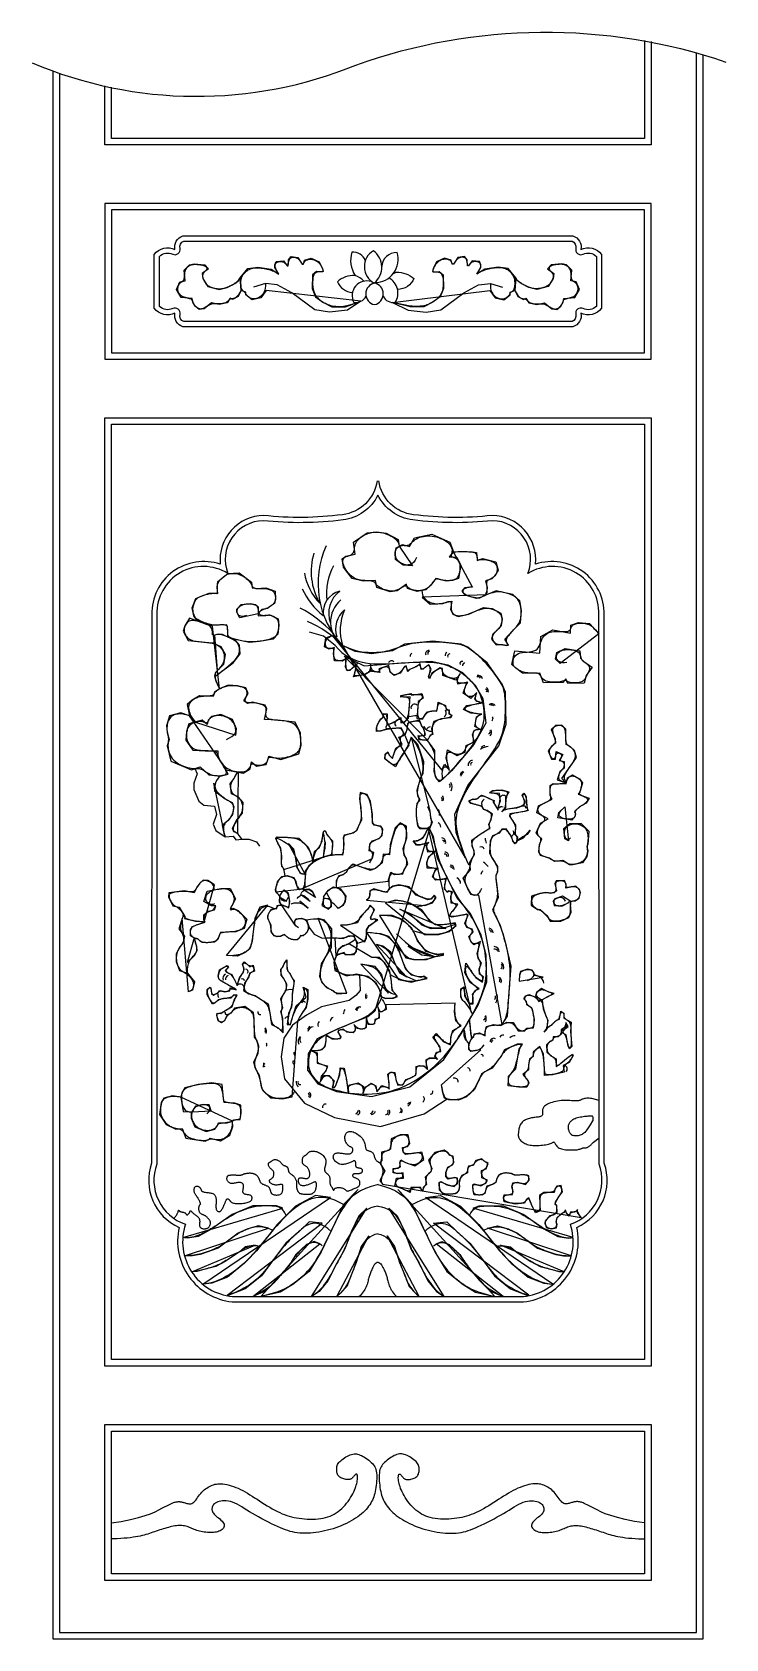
# Model space of a CAD drawing. Header units: metres. Extents: x -1226 to -815, y -1 to 952.
import ezdxf

# ---------------------------------------------------------------- set-up
doc = ezdxf.new("R2010")
doc.units = ezdxf.units.M
for name, color, linetype in [('3', 3, 'Continuous'), ('4', 4, 'Continuous'), ('7', 7, 'Continuous')]:
    doc.layers.add(name, color=color, linetype=linetype)

msp = doc.modelspace()

# ---------------------------------------------------------------- linework, layer by layer
at = {"layer": '3'}
msp.add_lwpolyline([(-1225.82, 933.32, 0.2), (-1034.09, 931.99, -0.17), (-815.07, 933.82)], format="xyb", dxfattribs=at)
for points in [[(-859.38, 945.93), (-859.38, 884.66), (-1182.78, 884.66), (-1182.78, 919.68)], [(-1209.73, 927.22), (-1209.73, 3.01), (-832.43, 3.01), (-832.43, 939.37)]]:
    msp.add_lwpolyline(points, dxfattribs=at)
for points in [[(-1178.93, 846.16), (-1178.93, 761.46), (-863.23, 761.46), (-863.23, 846.16)], [(-1178.93, 164.71), (-1178.93, 719.11), (-863.23, 719.11), (-863.23, 164.71)], [(-1178.93, 37.66), (-1178.93, 122.36), (-863.23, 122.36), (-863.23, 37.66)]]:
    msp.add_lwpolyline(points, close=True, dxfattribs=at)
for points in [[(-1136, 779.94, -0.37), (-1138.26, 784.27, 0.63), (-1142.61, 787.71, -0.32), (-1150.44, 789), (-1150.44, 818.62, -0.32), (-1142.61, 819.92, 0.63), (-1138.26, 823.36, -0.37), (-1136, 827.68), (-906.16, 827.68, -0.37), (-903.9, 823.36, 0.63), (-899.55, 819.92, -0.32), (-891.72, 818.62), (-891.72, 789, -0.32), (-899.55, 787.71, 0.63), (-903.9, 784.27, -0.37), (-906.16, 779.94)], [(-1021.08, 677.08, -0.25), (-1041.73, 662.44, -0.06), (-1088.92, 661.95, 0.52), (-1109.94, 630.66, 0.6), (-1151.91, 606.37), (-1152.03, 280.53, 0.42), (-1135.07, 244.88, 0.48), (-1107.2, 202.03), (-934.96, 202.03, 0.48), (-907.09, 244.88, 0.42), (-890.13, 280.53), (-890.25, 606.37, 0.6), (-932.22, 630.66, 0.52), (-953.24, 661.95, -0.06), (-1000.42, 662.44, -0.25)]]:
    msp.add_lwpolyline(points, format="xyb", close=True, dxfattribs=at)
at = {"layer": '4'}
for points in [[(-863.23, 946.67), (-863.23, 888.51), (-1178.93, 888.51), (-1178.93, 918.86)], [(-1213.58, 928.57), (-1213.58, -0.84), (-828.58, -0.84), (-828.58, 938.23)]]:
    msp.add_lwpolyline(points, dxfattribs=at)
for points in [[(-1182.78, 850.01), (-1182.78, 757.61), (-859.38, 757.61), (-859.38, 850.01)], [(-1182.78, 160.86), (-1182.78, 722.96), (-859.38, 722.96), (-859.38, 160.86)], [(-1182.78, 33.81), (-1182.78, 126.21), (-859.38, 126.21), (-859.38, 33.81)]]:
    msp.add_lwpolyline(points, close=True, dxfattribs=at)
msp.add_lwpolyline([(-1136.51, 776.86, -0.39), (-1141.27, 784.93, -0.36), (-1153.52, 787.85), (-1153.52, 819.77, -0.36), (-1141.27, 822.69, -0.39), (-1136.51, 830.76), (-905.65, 830.76, -0.39), (-900.89, 822.69, -0.36), (-888.64, 819.77), (-888.64, 787.85, -0.36), (-900.89, 784.93, -0.39), (-905.65, 776.86)], format="xyb", close=True, dxfattribs=at)
msp.add_lwpolyline([(-1021.61, 685.53, -0.34), (-1042.13, 665.5, -0.06), (-1088.77, 665.03, 0.44), (-1114.41, 636.15, 0.52), (-1154.99, 606.33), (-1155.11, 281.07, 0.39), (-1138.79, 243.03, 0.45), (-1107.35, 198.95), (-1021.08, 198.95), (-934.8, 198.95, 0.45), (-903.37, 243.03, 0.39), (-887.05, 281.07), (-887.17, 606.33, 0.52), (-927.74, 636.15, 0.44), (-953.39, 665.03, -0.06), (-1000.03, 665.5, -0.34), (-1020.55, 685.53)], format="xyb", dxfattribs=at)
at = {"layer": '7'}
for points in [[(-1028.56, 816.09, 0.35), (-1036.55, 821.05, 0.22), (-1034.61, 807.36, 0.22)], [(-1022.86, 803.14, 0.51), (-1009.77, 820.92, 0.41), (-1018.8, 812.52, 0.41)], [(-1029.48, 803.91, 0.14), (-1034.61, 807.36, 0.18), (-1045.09, 803.61, 0.28), (-1036.17, 797.13, 0.28)], [(-1025.04, 803.74, 0.66), (-1035.37, 791.34, 0.32), (-1028.14, 794.95, 0.32)], [(-1022.97, 802.83, 0.82), (-1023.1, 790.04, 0.82), (-1023.23, 802.83)], [(-1018.05, 794.95, 0.32), (-1010.82, 791.34, 0.44), (-1014.68, 805.84, 0.44)], [(-1011.92, 808.56, -0.04), (-1010.22, 809.26, -0.18), (-999.74, 805.52, -0.3), (-1009.45, 799)]]:
    msp.add_lwpolyline(points, format="xyb", dxfattribs=at)
msp.add_lwpolyline([(-1023.74, 821.96, 0.59), (-1023.23, 802.83, 0.49)], format="xyb", close=True, dxfattribs=at)
for points in [[(-1101.69, 799.26), (-1101.69, 799.26), (-1101.88, 798.88), (-1102.1, 798.44), (-1102.36, 797.96), (-1102.65, 797.44), (-1102.96, 796.91), (-1103.3, 796.38), (-1103.66, 795.87), (-1104.03, 795.41), (-1104.41, 794.99), (-1104.79, 794.63), (-1105.18, 794.32), (-1105.56, 794.06), (-1105.93, 793.84), (-1106.29, 793.68), (-1106.62, 793.55), (-1106.93, 793.47), (-1107.21, 793.43), (-1107.47, 793.41), (-1107.7, 793.41), (-1107.92, 793.42), (-1108.12, 793.41), (-1108.32, 793.39), (-1108.51, 793.34), (-1108.71, 793.24), (-1108.91, 793.09), (-1109.12, 792.9), (-1109.35, 792.67), (-1109.6, 792.42), (-1109.87, 792.15), (-1110.18, 791.88), (-1110.52, 791.62), (-1110.91, 791.37), (-1111.34, 791.15), (-1111.81, 790.96), (-1112.31, 790.79), (-1112.84, 790.66), (-1113.39, 790.55), (-1113.96, 790.48), (-1114.54, 790.43), (-1115.11, 790.42), (-1115.69, 790.43), (-1116.27, 790.46), (-1116.84, 790.5), (-1117.41, 790.53), (-1117.97, 790.54), (-1118.53, 790.51), (-1119.09, 790.45), (-1119.65, 790.32), (-1120.2, 790.13), (-1120.75, 789.88), (-1121.29, 789.59), (-1121.82, 789.27), (-1122.34, 788.95), (-1122.84, 788.62), (-1123.32, 788.32), (-1123.79, 788.05), (-1124.23, 787.83), (-1124.66, 787.66), (-1125.07, 787.53), (-1125.46, 787.45), (-1125.83, 787.41), (-1126.19, 787.41), (-1126.54, 787.45), (-1126.88, 787.53), (-1127.21, 787.64), (-1127.52, 787.79), (-1127.83, 787.97), (-1128.13, 788.18), (-1128.41, 788.4), (-1128.68, 788.65), (-1128.94, 788.9), (-1129.18, 789.17), (-1129.4, 789.44), (-1129.62, 789.72), (-1129.81, 790), (-1129.99, 790.29), (-1130.16, 790.58), (-1130.31, 790.86), (-1130.44, 791.15), (-1130.56, 791.43), (-1130.66, 791.72), (-1130.77, 791.99), (-1130.88, 792.26), (-1131.03, 792.51), (-1131.21, 792.76), (-1131.45, 792.98), (-1131.75, 793.19), (-1132.14, 793.37), (-1132.61, 793.53), (-1133.16, 793.68), (-1133.77, 793.83), (-1134.42, 793.98), (-1135.08, 794.16), (-1135.75, 794.36), (-1136.39, 794.61), (-1137, 794.91), (-1137.55, 795.28), (-1138.04, 795.7), (-1138.46, 796.16), (-1138.83, 796.67), (-1139.12, 797.21), (-1139.35, 797.77), (-1139.51, 798.34), (-1139.59, 798.92), (-1139.61, 799.49), (-1139.55, 800.06), (-1139.44, 800.61), (-1139.27, 801.13), (-1139.06, 801.62), (-1138.81, 802.07), (-1138.52, 802.48), (-1138.21, 802.83), (-1137.89, 803.12), (-1137.55, 803.37), (-1137.21, 803.59), (-1136.89, 803.81), (-1136.58, 804.05), (-1136.31, 804.32), (-1136.07, 804.64), (-1135.88, 805.02), (-1135.75, 805.5), (-1135.66, 806.04), (-1135.6, 806.64), (-1135.55, 807.28), (-1135.51, 807.93), (-1135.45, 808.59), (-1135.36, 809.24), (-1135.22, 809.85), (-1135.04, 810.42), (-1134.8, 810.93), (-1134.52, 811.41), (-1134.2, 811.83), (-1133.86, 812.21), (-1133.5, 812.55), (-1133.13, 812.85), (-1132.76, 813.1), (-1132.39, 813.31), (-1132.02, 813.49), (-1131.64, 813.63), (-1131.25, 813.74), (-1130.83, 813.82), (-1130.38, 813.88), (-1129.88, 813.91), (-1129.34, 813.92), (-1128.75, 813.91), (-1128.12, 813.88), (-1127.46, 813.83), (-1126.79, 813.76), (-1126.13, 813.67), (-1125.48, 813.55), (-1124.87, 813.4), (-1124.32, 813.23), (-1123.82, 813.03), (-1123.39, 812.81), (-1123.03, 812.56), (-1122.75, 812.3), (-1122.55, 812.02), (-1122.43, 811.72), (-1122.39, 811.41), (-1122.44, 811.1), (-1122.58, 810.77), (-1122.8, 810.45), (-1123.07, 810.11), (-1123.37, 809.77), (-1123.68, 809.43), (-1123.99, 809.08), (-1124.27, 808.73), (-1124.51, 808.37), (-1124.69, 808.01), (-1124.81, 807.66), (-1124.88, 807.3), (-1124.9, 806.94), (-1124.89, 806.6), (-1124.84, 806.26), (-1124.77, 805.93), (-1124.68, 805.62), (-1124.57, 805.31), (-1124.46, 805.03), (-1124.33, 804.75), (-1124.19, 804.47), (-1124.04, 804.2), (-1123.88, 803.92), (-1123.71, 803.64), (-1123.53, 803.35), (-1123.34, 803.05), (-1123.13, 802.74), (-1122.89, 802.42), (-1122.62, 802.11), (-1122.31, 801.79), (-1121.95, 801.48), (-1121.52, 801.18), (-1121.03, 800.89), (-1120.46, 800.61), (-1119.83, 800.36), (-1119.15, 800.13), (-1118.44, 799.92), (-1117.7, 799.75), (-1116.95, 799.61), (-1116.2, 799.5), (-1115.48, 799.44), (-1114.78, 799.43), (-1114.1, 799.46), (-1113.46, 799.53), (-1112.83, 799.63), (-1112.22, 799.76), (-1111.62, 799.93), (-1111.03, 800.12), (-1110.45, 800.33), (-1109.87, 800.56), (-1109.3, 800.81), (-1108.73, 801.07), (-1108.17, 801.35), (-1107.62, 801.63), (-1107.08, 801.93), (-1106.56, 802.23), (-1106.05, 802.55), (-1105.55, 802.86), (-1105.07, 803.19), (-1104.61, 803.54), (-1104.18, 803.92), (-1103.77, 804.33), (-1103.39, 804.78), (-1103.04, 805.29), (-1102.73, 805.85), (-1102.14, 798.36), (-1103.91, 794.82), (-1107.26, 793.04), (-1108.64, 793.83), (-1110.42, 791.07), (-1115.15, 790.09), (-1119.68, 791.07), (-1124.02, 787.53), (-1126.98, 787.13), (-1129.34, 789.1), (-1130.72, 791.47), (-1131.12, 793.63), (-1137.62, 794.22), (-1140.38, 798.95), (-1138.41, 803.48), (-1135.26, 804.07), (-1135.85, 810.37), (-1132.69, 813.53), (-1129.93, 814.12), (-1123.63, 813.53), (-1121.46, 811.16), (-1125.2, 808.41), (-1124.81, 805.45), (-1123.63, 803.48), (-1121.85, 800.72), (-1115.15, 798.95), (-1110.42, 800.13), (-1105.88, 802.5), (-1103.52, 804.27), (-1102.73, 805.85)], [(-1087.74, 802.5), (-1087.74, 802.5), (-1087.68, 801.04), (-1087.79, 799.75), (-1088.03, 798.62), (-1088.39, 797.63), (-1088.85, 796.79), (-1089.38, 796.06), (-1089.96, 795.44), (-1090.57, 794.91), (-1091.19, 794.48), (-1091.81, 794.12), (-1092.43, 793.84), (-1093.05, 793.63), (-1093.65, 793.5), (-1094.25, 793.45), (-1094.83, 793.46), (-1095.4, 793.54), (-1095.94, 793.68), (-1096.46, 793.87), (-1096.95, 794.11), (-1097.4, 794.38), (-1097.81, 794.67), (-1098.17, 794.98), (-1098.49, 795.28), (-1098.75, 795.57), (-1098.96, 795.84), (-1099.12, 796.1), (-1099.25, 796.33), (-1099.36, 796.55), (-1099.45, 796.75), (-1099.56, 796.94), (-1099.68, 797.11), (-1099.84, 797.28), (-1100.03, 797.44), (-1100.25, 797.6), (-1100.5, 797.78), (-1100.77, 797.99), (-1101.04, 798.25), (-1101.3, 798.57), (-1101.55, 798.96), (-1101.77, 799.44), (-1101.97, 800.02), (-1102.12, 800.68), (-1102.22, 801.41), (-1102.28, 802.2), (-1102.28, 803.02), (-1102.21, 803.85), (-1102.08, 804.69), (-1101.87, 805.52), (-1101.59, 806.31), (-1101.23, 807.07), (-1100.81, 807.79), (-1100.32, 808.46), (-1099.79, 809.08), (-1099.22, 809.64), (-1098.6, 810.14), (-1097.96, 810.57), (-1097.3, 810.93), (-1096.61, 811.22), (-1095.9, 811.45), (-1095.17, 811.61), (-1094.4, 811.73), (-1093.61, 811.8), (-1092.8, 811.83), (-1091.95, 811.82), (-1091.07, 811.78), (-1090.18, 811.71), (-1089.27, 811.61), (-1088.36, 811.48), (-1087.46, 811.32), (-1086.58, 811.13), (-1085.73, 810.91), (-1084.92, 810.67), (-1084.16, 810.4), (-1083.45, 810.12), (-1082.81, 809.85), (-1082.24, 809.6), (-1081.75, 809.38), (-1081.35, 809.23), (-1081.05, 809.15), (-1080.84, 809.16), (-1080.75, 809.27), (-1080.74, 809.47), (-1080.82, 809.75), (-1080.94, 810.08), (-1081.11, 810.44), (-1081.29, 810.82), (-1081.47, 811.2), (-1081.63, 811.56), (-1081.76, 811.88), (-1081.86, 812.18), (-1081.92, 812.45), (-1081.96, 812.7), (-1081.97, 812.93), (-1081.96, 813.15), (-1081.94, 813.37), (-1081.89, 813.59), (-1081.84, 813.82), (-1081.76, 814.04), (-1081.67, 814.27), (-1081.54, 814.49), (-1081.38, 814.7), (-1081.18, 814.89), (-1080.94, 815.07), (-1080.65, 815.23), (-1080.3, 815.37), (-1079.91, 815.47), (-1079.49, 815.55), (-1079.04, 815.59), (-1078.58, 815.59), (-1078.13, 815.55), (-1077.68, 815.47), (-1077.26, 815.33), (-1076.87, 815.15), (-1076.51, 814.92), (-1076.19, 814.67), (-1075.89, 814.4), (-1075.63, 814.13), (-1075.39, 813.87), (-1075.18, 813.63), (-1074.99, 813.43), (-1074.83, 813.27), (-1074.7, 813.15), (-1074.58, 813.09), (-1074.48, 813.07), (-1074.39, 813.11), (-1074.32, 813.19), (-1074.26, 813.33), (-1074.21, 813.53), (-1074.16, 813.77), (-1074.11, 814.07), (-1074.07, 814.4), (-1074.02, 814.75), (-1073.96, 815.12), (-1073.9, 815.49), (-1073.81, 815.86), (-1073.71, 816.22), (-1073.59, 816.55), (-1073.45, 816.86), (-1073.27, 817.13), (-1073.08, 817.38), (-1072.85, 817.59), (-1072.59, 817.77), (-1072.3, 817.92), (-1071.97, 818.02), (-1071.61, 818.09), (-1071.22, 818.12), (-1070.81, 818.11), (-1070.39, 818.06), (-1069.97, 817.97), (-1069.55, 817.85), (-1069.16, 817.69), (-1068.78, 817.5), (-1068.44, 817.27), (-1068.13, 817.02), (-1067.85, 816.75), (-1067.6, 816.47), (-1067.37, 816.18), (-1067.17, 815.9), (-1066.98, 815.62), (-1066.81, 815.36), (-1066.66, 815.13), (-1066.52, 814.92), (-1066.39, 814.73), (-1066.27, 814.57), (-1066.16, 814.43), (-1066.06, 814.3), (-1065.96, 814.2), (-1065.86, 814.12), (-1065.76, 814.05), (-1065.66, 814.01), (-1065.57, 813.99), (-1065.47, 813.99), (-1065.37, 814.03), (-1065.28, 814.09), (-1065.19, 814.18), (-1065.1, 814.31), (-1065.02, 814.48), (-1064.93, 814.67), (-1064.83, 814.89), (-1064.71, 815.13), (-1064.57, 815.37), (-1064.39, 815.62), (-1064.18, 815.86), (-1063.92, 816.09), (-1063.61, 816.3), (-1063.26, 816.49), (-1062.86, 816.65), (-1062.42, 816.78), (-1061.95, 816.88), (-1061.46, 816.93), (-1060.94, 816.94), (-1060.41, 816.91), (-1059.86, 816.82), (-1059.31, 816.68), (-1058.75, 816.5), (-1058.21, 816.28), (-1057.68, 816.01), (-1057.18, 815.71), (-1056.7, 815.37), (-1056.27, 815), (-1055.87, 814.61), (-1055.51, 814.2), (-1055.19, 813.77), (-1054.91, 813.34), (-1054.66, 812.91), (-1054.44, 812.49), (-1054.26, 812.09), (-1054.1, 811.72), (-1053.96, 811.38), (-1053.85, 811.07), (-1053.76, 810.8), (-1053.69, 810.55), (-1053.64, 810.34), (-1053.61, 810.15), (-1053.6, 809.99), (-1053.6, 809.85), (-1053.62, 809.74), (-1053.66, 809.65), (-1053.7, 809.58), (-1053.76, 809.53), (-1053.82, 809.49), (-1053.89, 809.46), (-1053.96, 809.44), (-1054.03, 809.42), (-1054.11, 809.41), (-1054.18, 809.4), (-1054.27, 809.4), (-1054.37, 809.4), (-1054.49, 809.4), (-1054.63, 809.4), (-1054.79, 809.41), (-1054.98, 809.42), (-1055.21, 809.44), (-1055.46, 809.45), (-1055.74, 809.45), (-1056.04, 809.45), (-1056.35, 809.43), (-1056.67, 809.39), (-1056.99, 809.32), (-1057.32, 809.23), (-1057.63, 809.1), (-1057.94, 808.93), (-1058.23, 808.71), (-1058.51, 808.43), (-1058.77, 808.09), (-1059, 807.68), (-1059.21, 807.18), (-1059.39, 806.6), (-1059.53, 805.93), (-1059.64, 805.18), (-1059.71, 804.37), (-1059.76, 803.52), (-1059.76, 802.65), (-1059.74, 801.77), (-1059.68, 800.9), (-1059.58, 800.07), (-1059.46, 799.28), (-1059.29, 798.54), (-1059.1, 797.84), (-1058.87, 797.18), (-1058.6, 796.57), (-1058.29, 795.98), (-1057.96, 795.43), (-1057.58, 794.91), (-1057.17, 794.42), (-1056.72, 793.96), (-1056.24, 793.51), (-1055.74, 793.09), (-1055.2, 792.68), (-1054.65, 792.29), (-1054.07, 791.91), (-1053.47, 791.53), (-1052.86, 791.17), (-1052.22, 790.81), (-1051.54, 790.47), (-1050.81, 790.15), (-1050.02, 789.86), (-1049.16, 789.59), (-1048.22, 789.36), (-1047.18, 789.17), (-1046.03, 789.02), (-1044.73, 788.96), (-1043.23, 789), (-1041.48, 789.18), (-1039.45, 789.54), (-1037.09, 790.11), (-1034.35, 790.92), (-1031.18, 792), (-1087.35, 798.36), (-1090.5, 794.03), (-1095.63, 792.85), (-1099.38, 795.8), (-1099.38, 797.38), (-1102.14, 798.36), (-1102.73, 805.85), (-1098.19, 811.36), (-1092.28, 812.15), (-1084.39, 810.97), (-1079.66, 808.01), (-1082.03, 811.95), (-1082.03, 813.53), (-1081.24, 815.5), (-1076.9, 815.89), (-1074.73, 812.94), (-1074.14, 812.94), (-1073.94, 816.48), (-1072.37, 818.45), (-1068.42, 817.86), (-1066.65, 815.1), (-1065.86, 813.92), (-1065.07, 813.92), (-1064.48, 816.28), (-1060.54, 817.47), (-1055.81, 815.3), (-1053.83, 811.36), (-1053.44, 809.59), (-1054.03, 809.39), (-1054.62, 809.39), (-1057.38, 809.59), (-1059.75, 807.62), (-1059.95, 799.54), (-1057.97, 794.62), (-1053.64, 791.47), (-1048.31, 788.71), (-1040.23, 788.71), (-1031.18, 792)], [(-954.41, 802.5), (-954.41, 802.5), (-954.47, 801.04), (-954.37, 799.75), (-954.13, 798.62), (-953.77, 797.63), (-953.31, 796.79), (-952.78, 796.06), (-952.2, 795.44), (-951.59, 794.91), (-950.97, 794.48), (-950.35, 794.12), (-949.73, 793.84), (-949.11, 793.63), (-948.5, 793.5), (-947.91, 793.45), (-947.32, 793.46), (-946.76, 793.54), (-946.22, 793.68), (-945.7, 793.87), (-945.21, 794.11), (-944.76, 794.38), (-944.35, 794.67), (-943.99, 794.98), (-943.67, 795.28), (-943.41, 795.57), (-943.2, 795.84), (-943.04, 796.1), (-942.91, 796.33), (-942.8, 796.55), (-942.7, 796.75), (-942.6, 796.94), (-942.48, 797.11), (-942.32, 797.28), (-942.13, 797.44), (-941.9, 797.6), (-941.65, 797.78), (-941.39, 797.99), (-941.12, 798.25), (-940.86, 798.57), (-940.61, 798.96), (-940.38, 799.44), (-940.19, 800.02), (-940.04, 800.68), (-939.93, 801.41), (-939.88, 802.2), (-939.88, 803.02), (-939.94, 803.85), (-940.08, 804.69), (-940.28, 805.52), (-940.57, 806.31), (-940.93, 807.07), (-941.35, 807.79), (-941.83, 808.46), (-942.37, 809.08), (-942.94, 809.64), (-943.55, 810.14), (-944.2, 810.57), (-944.86, 810.93), (-945.55, 811.22), (-946.26, 811.45), (-946.99, 811.61), (-947.75, 811.73), (-948.54, 811.8), (-949.36, 811.83), (-950.21, 811.82), (-951.08, 811.78), (-951.98, 811.71), (-952.89, 811.61), (-953.8, 811.48), (-954.7, 811.32), (-955.58, 811.13), (-956.43, 810.91), (-957.24, 810.67), (-958, 810.4), (-958.71, 810.12), (-959.35, 809.85), (-959.92, 809.6), (-960.41, 809.38), (-960.81, 809.23), (-961.11, 809.15), (-961.31, 809.16), (-961.41, 809.27), (-961.41, 809.47), (-961.34, 809.75), (-961.22, 810.08), (-961.05, 810.44), (-960.87, 810.82), (-960.69, 811.2), (-960.53, 811.56), (-960.4, 811.88), (-960.3, 812.18), (-960.23, 812.45), (-960.2, 812.7), (-960.18, 812.93), (-960.19, 813.15), (-960.22, 813.37), (-960.26, 813.59), (-960.32, 813.82), (-960.39, 814.04), (-960.49, 814.27), (-960.62, 814.49), (-960.78, 814.7), (-960.97, 814.89), (-961.22, 815.07), (-961.51, 815.23), (-961.86, 815.37), (-962.25, 815.47), (-962.67, 815.55), (-963.12, 815.59), (-963.57, 815.59), (-964.03, 815.55), (-964.47, 815.47), (-964.9, 815.33), (-965.29, 815.15), (-965.64, 814.92), (-965.97, 814.67), (-966.26, 814.4), (-966.53, 814.13), (-966.77, 813.87), (-966.98, 813.63), (-967.16, 813.43), (-967.32, 813.27), (-967.46, 813.15), (-967.58, 813.09), (-967.68, 813.07), (-967.77, 813.11), (-967.84, 813.19), (-967.9, 813.33), (-967.95, 813.53), (-968, 813.77), (-968.04, 814.07), (-968.09, 814.4), (-968.14, 814.75), (-968.19, 815.12), (-968.26, 815.49), (-968.34, 815.86), (-968.44, 816.22), (-968.57, 816.55), (-968.71, 816.86), (-968.88, 817.13), (-969.08, 817.38), (-969.31, 817.59), (-969.57, 817.77), (-969.86, 817.92), (-970.19, 818.02), (-970.55, 818.09), (-970.94, 818.12), (-971.35, 818.11), (-971.77, 818.06), (-972.19, 817.97), (-972.6, 817.85), (-973, 817.69), (-973.37, 817.5), (-973.71, 817.27), (-974.02, 817.02), (-974.3, 816.75), (-974.56, 816.47), (-974.78, 816.18), (-974.99, 815.9), (-975.18, 815.62), (-975.34, 815.36), (-975.5, 815.13), (-975.64, 814.92), (-975.76, 814.73), (-975.88, 814.57), (-975.99, 814.43), (-976.1, 814.3), (-976.2, 814.2), (-976.3, 814.12), (-976.4, 814.05), (-976.49, 814.01), (-976.59, 813.99), (-976.69, 813.99), (-976.78, 814.03), (-976.88, 814.09), (-976.97, 814.18), (-977.05, 814.31), (-977.14, 814.48), (-977.23, 814.67), (-977.33, 814.89), (-977.45, 815.13), (-977.59, 815.37), (-977.77, 815.62), (-977.98, 815.86), (-978.24, 816.09), (-978.55, 816.3), (-978.9, 816.49), (-979.3, 816.65), (-979.74, 816.78), (-980.2, 816.88), (-980.7, 816.93), (-981.22, 816.94), (-981.75, 816.91), (-982.3, 816.82), (-982.85, 816.68), (-983.4, 816.5), (-983.95, 816.28), (-984.47, 816.01), (-984.98, 815.71), (-985.45, 815.37), (-985.89, 815), (-986.29, 814.61), (-986.65, 814.2), (-986.97, 813.77), (-987.25, 813.34), (-987.5, 812.91), (-987.71, 812.49), (-987.9, 812.09), (-988.06, 811.72), (-988.2, 811.38), (-988.31, 811.07), (-988.4, 810.8), (-988.47, 810.55), (-988.52, 810.34), (-988.55, 810.15), (-988.56, 809.99), (-988.55, 809.85), (-988.53, 809.74), (-988.5, 809.65), (-988.46, 809.58), (-988.4, 809.53), (-988.34, 809.49), (-988.27, 809.46), (-988.2, 809.44), (-988.13, 809.42), (-988.05, 809.41), (-987.97, 809.4), (-987.89, 809.4), (-987.79, 809.4), (-987.67, 809.4), (-987.53, 809.4), (-987.37, 809.41), (-987.17, 809.42), (-986.95, 809.44), (-986.69, 809.45), (-986.42, 809.45), (-986.12, 809.45), (-985.81, 809.43), (-985.49, 809.39), (-985.16, 809.32), (-984.84, 809.23), (-984.52, 809.1), (-984.22, 808.93), (-983.92, 808.71), (-983.65, 808.43), (-983.39, 808.09), (-983.15, 807.68), (-982.95, 807.18), (-982.77, 806.6), (-982.63, 805.93), (-982.52, 805.18), (-982.44, 804.37), (-982.4, 803.52), (-982.39, 802.65), (-982.42, 801.77), (-982.48, 800.9), (-982.57, 800.07), (-982.7, 799.28), (-982.86, 798.54), (-983.06, 797.84), (-983.29, 797.18), (-983.56, 796.57), (-983.86, 795.98), (-984.2, 795.43), (-984.58, 794.91), (-984.99, 794.42), (-985.44, 793.96), (-985.92, 793.51), (-986.42, 793.09), (-986.96, 792.68), (-987.51, 792.29), (-988.09, 791.91), (-988.69, 791.53), (-989.3, 791.17), (-989.94, 790.81), (-990.62, 790.47), (-991.35, 790.15), (-992.13, 789.86), (-992.99, 789.59), (-993.94, 789.36), (-994.98, 789.17), (-996.13, 789.02), (-997.45, 788.94), (-999.01, 788.96), (-1000.85, 789.09), (-1003.05, 789.36), (-1005.66, 789.8), (-1008.76, 790.43), (-1012.39, 791.28), (-954.81, 798.36), (-951.65, 794.03), (-946.53, 792.85), (-942.78, 795.8), (-942.78, 797.38), (-940.02, 798.36), (-939.43, 805.85), (-943.96, 811.36), (-949.88, 812.15), (-957.77, 810.97), (-962.5, 808.01), (-960.13, 811.95), (-960.13, 813.53), (-960.92, 815.5), (-965.26, 815.89), (-967.43, 812.94), (-968.02, 812.94), (-968.21, 816.48), (-969.79, 818.45), (-973.73, 817.86), (-975.51, 815.1), (-976.3, 813.92), (-977.09, 813.92), (-977.68, 816.28), (-981.62, 817.47), (-986.35, 815.3), (-988.32, 811.36), (-988.72, 809.59), (-988.13, 809.39), (-987.54, 809.39), (-984.78, 809.59), (-982.41, 807.62), (-982.21, 799.54), (-984.18, 794.62), (-988.52, 791.47), (-993.84, 788.71), (-1001.93, 788.71), (-1012.39, 791.28)], [(-940.47, 799.26), (-940.47, 799.26), (-940.28, 798.88), (-940.06, 798.44), (-939.8, 797.96), (-939.51, 797.44), (-939.19, 796.91), (-938.86, 796.38), (-938.5, 795.87), (-938.13, 795.41), (-937.75, 794.99), (-937.37, 794.63), (-936.98, 794.32), (-936.6, 794.06), (-936.23, 793.84), (-935.87, 793.68), (-935.53, 793.55), (-935.22, 793.47), (-934.94, 793.43), (-934.69, 793.41), (-934.46, 793.41), (-934.24, 793.42), (-934.03, 793.41), (-933.84, 793.39), (-933.65, 793.34), (-933.45, 793.24), (-933.25, 793.09), (-933.04, 792.9), (-932.81, 792.67), (-932.56, 792.42), (-932.28, 792.15), (-931.98, 791.88), (-931.63, 791.62), (-931.25, 791.37), (-930.82, 791.15), (-930.35, 790.96), (-929.85, 790.79), (-929.32, 790.66), (-928.77, 790.55), (-928.2, 790.48), (-927.62, 790.43), (-927.04, 790.42), (-926.47, 790.43), (-925.89, 790.46), (-925.32, 790.5), (-924.75, 790.53), (-924.19, 790.54), (-923.62, 790.51), (-923.06, 790.45), (-922.51, 790.32), (-921.96, 790.13), (-921.41, 789.88), (-920.87, 789.59), (-920.34, 789.27), (-919.82, 788.95), (-919.32, 788.62), (-918.83, 788.32), (-918.37, 788.05), (-917.92, 787.83), (-917.5, 787.66), (-917.09, 787.53), (-916.7, 787.45), (-916.33, 787.41), (-915.97, 787.41), (-915.62, 787.45), (-915.28, 787.53), (-914.95, 787.64), (-914.63, 787.79), (-914.33, 787.97), (-914.03, 788.18), (-913.75, 788.4), (-913.48, 788.65), (-913.22, 788.9), (-912.98, 789.17), (-912.75, 789.44), (-912.54, 789.72), (-912.35, 790), (-912.17, 790.29), (-912, 790.58), (-911.85, 790.86), (-911.72, 791.15), (-911.6, 791.43), (-911.49, 791.72), (-911.39, 791.99), (-911.27, 792.26), (-911.13, 792.51), (-910.95, 792.76), (-910.71, 792.98), (-910.41, 793.19), (-910.02, 793.37), (-909.55, 793.53), (-908.99, 793.68), (-908.39, 793.83), (-907.74, 793.98), (-907.07, 794.16), (-906.41, 794.36), (-905.76, 794.61), (-905.16, 794.91), (-904.61, 795.28), (-904.12, 795.7), (-903.69, 796.16), (-903.33, 796.67), (-903.04, 797.21), (-902.81, 797.77), (-902.65, 798.34), (-902.56, 798.92), (-902.55, 799.49), (-902.6, 800.06), (-902.72, 800.61), (-902.88, 801.13), (-903.1, 801.62), (-903.35, 802.07), (-903.63, 802.48), (-903.94, 802.83), (-904.27, 803.12), (-904.61, 803.37), (-904.94, 803.59), (-905.27, 803.81), (-905.58, 804.05), (-905.85, 804.32), (-906.09, 804.64), (-906.28, 805.02), (-906.41, 805.5), (-906.5, 806.04), (-906.56, 806.64), (-906.6, 807.28), (-906.65, 807.93), (-906.71, 808.59), (-906.8, 809.24), (-906.93, 809.85), (-907.12, 810.42), (-907.36, 810.93), (-907.64, 811.41), (-907.96, 811.83), (-908.3, 812.21), (-908.66, 812.55), (-909.03, 812.85), (-909.4, 813.1), (-909.77, 813.31), (-910.14, 813.49), (-910.51, 813.63), (-910.91, 813.74), (-911.33, 813.82), (-911.78, 813.88), (-912.27, 813.91), (-912.82, 813.92), (-913.41, 813.91), (-914.04, 813.88), (-914.7, 813.83), (-915.37, 813.76), (-916.03, 813.67), (-916.67, 813.55), (-917.28, 813.4), (-917.84, 813.23), (-918.34, 813.03), (-918.77, 812.81), (-919.13, 812.56), (-919.41, 812.3), (-919.61, 812.02), (-919.73, 811.72), (-919.77, 811.41), (-919.72, 811.1), (-919.57, 810.77), (-919.36, 810.45), (-919.09, 810.11), (-918.79, 809.77), (-918.48, 809.43), (-918.17, 809.08), (-917.88, 808.73), (-917.65, 808.37), (-917.47, 808.01), (-917.35, 807.66), (-917.28, 807.3), (-917.26, 806.94), (-917.27, 806.6), (-917.32, 806.26), (-917.39, 805.93), (-917.48, 805.62), (-917.59, 805.31), (-917.7, 805.03), (-917.83, 804.75), (-917.97, 804.47), (-918.12, 804.2), (-918.28, 803.92), (-918.45, 803.64), (-918.63, 803.35), (-918.82, 803.05), (-919.03, 802.74), (-919.27, 802.42), (-919.53, 802.11), (-919.85, 801.79), (-920.21, 801.48), (-920.64, 801.18), (-921.13, 800.89), (-921.69, 800.61), (-922.32, 800.36), (-923, 800.13), (-923.72, 799.92), (-924.46, 799.75), (-925.21, 799.61), (-925.95, 799.5), (-926.68, 799.44), (-927.38, 799.43), (-928.05, 799.46), (-928.7, 799.53), (-929.33, 799.63), (-929.94, 799.76), (-930.54, 799.93), (-931.13, 800.12), (-931.71, 800.33), (-932.29, 800.56), (-932.86, 800.81), (-933.43, 801.07), (-933.98, 801.35), (-934.53, 801.63), (-935.07, 801.93), (-935.6, 802.23), (-936.11, 802.55), (-936.61, 802.86), (-937.09, 803.19), (-937.55, 803.54), (-937.98, 803.92), (-938.39, 804.33), (-938.77, 804.78), (-939.12, 805.29), (-939.43, 805.85), (-940.02, 798.36), (-938.25, 794.82), (-934.9, 793.04), (-933.52, 793.83), (-931.74, 791.07), (-927.01, 790.09), (-922.48, 791.07), (-918.14, 787.53), (-915.18, 787.13), (-912.82, 789.1), (-911.43, 791.47), (-911.04, 793.63), (-904.53, 794.22), (-901.77, 798.95), (-903.75, 803.48), (-906.9, 804.07), (-906.31, 810.37), (-909.46, 813.53), (-912.22, 814.12), (-918.53, 813.53), (-920.7, 811.16), (-916.96, 808.41), (-917.35, 805.45), (-918.53, 803.48), (-920.31, 800.72), (-927.01, 798.95), (-931.74, 800.13), (-936.28, 802.5), (-938.64, 804.27), (-939.43, 805.85)], [(-1031.18, 792), (-1039.05, 786.74), (-1049.69, 785.56), (-1058.37, 786.94), (-1071.97, 796.98), (-1080.65, 801.71), (-1087.74, 802.5), (-1094.84, 800.33)], [(-1012.39, 791.28), (-1003.11, 786.74), (-992.46, 785.56), (-983.79, 786.94), (-970.19, 796.98), (-961.51, 801.71), (-954.41, 802.5), (-947.32, 800.33)], [(-998.16, 640.06), (-998.16, 640.06), (-999.1, 638.45), (-1000.05, 637.26), (-1001.01, 636.45), (-1001.97, 635.95), (-1002.91, 635.71), (-1003.82, 635.68), (-1004.7, 635.81), (-1005.53, 636.03), (-1006.3, 636.31), (-1007.01, 636.63), (-1007.66, 636.98), (-1008.25, 637.37), (-1008.77, 637.78), (-1009.23, 638.22), (-1009.63, 638.67), (-1009.96, 639.14), (-1010.22, 639.62), (-1010.42, 640.1), (-1010.57, 640.59), (-1010.67, 641.07), (-1010.73, 641.55), (-1010.76, 642.02), (-1010.76, 642.47), (-1010.74, 642.9), (-1010.71, 643.31), (-1010.66, 643.7), (-1010.59, 644.08), (-1010.49, 644.43), (-1010.36, 644.77), (-1010.2, 645.09), (-1010, 645.4), (-1009.75, 645.7), (-1009.46, 645.99), (-1009.12, 646.26), (-1008.75, 646.52), (-1008.35, 646.75), (-1007.91, 646.95), (-1007.46, 647.11), (-1006.99, 647.23), (-1006.5, 647.31), (-1006.01, 647.34), (-1005.52, 647.33), (-1005.03, 647.32), (-1004.53, 647.3), (-1004.05, 647.32), (-1003.57, 647.37), (-1003.1, 647.49), (-1002.64, 647.68), (-1002.2, 647.97), (-1001.75, 648.34), (-1001.29, 648.78), (-1000.8, 649.26), (-1000.26, 649.77), (-999.66, 650.28), (-998.97, 650.79), (-998.19, 651.27), (-997.31, 651.71), (-996.32, 652.09), (-995.25, 652.42), (-994.1, 652.67), (-992.9, 652.85), (-991.65, 652.94), (-990.37, 652.94), (-989.06, 652.84), (-987.75, 652.64), (-986.46, 652.33), (-985.19, 651.94), (-983.97, 651.48), (-982.81, 650.95), (-981.73, 650.38), (-980.76, 649.76), (-979.9, 649.12), (-979.17, 648.46), (-978.57, 647.79), (-978.08, 647.12), (-977.71, 646.45), (-977.44, 645.8), (-977.26, 645.17), (-977.17, 644.56), (-977.16, 643.99), (-977.22, 643.46), (-977.32, 642.98), (-977.45, 642.53), (-977.59, 642.13), (-977.7, 641.77), (-977.78, 641.45), (-977.79, 641.18), (-977.71, 640.95), (-977.53, 640.77), (-977.26, 640.61), (-976.91, 640.47), (-976.51, 640.34), (-976.07, 640.19), (-975.61, 640.01), (-975.15, 639.79), (-974.7, 639.52), (-974.28, 639.18), (-973.9, 638.77), (-973.55, 638.29), (-973.25, 637.75), (-973, 637.16), (-972.79, 636.51), (-972.64, 635.8), (-972.54, 635.04), (-972.51, 634.24), (-972.53, 633.41), (-972.61, 632.57), (-972.74, 631.73), (-972.92, 630.93), (-973.14, 630.17), (-973.41, 629.47), (-973.71, 628.86), (-974.05, 628.34), (-974.41, 627.92), (-974.81, 627.58), (-975.23, 627.3), (-975.66, 627.09), (-976.11, 626.92), (-976.56, 626.78), (-977.02, 626.67), (-977.49, 626.58), (-977.95, 626.5), (-978.42, 626.43), (-978.9, 626.38), (-979.38, 626.35), (-979.88, 626.35), (-980.39, 626.36), (-980.92, 626.4), (-981.47, 626.46), (-982.03, 626.55), (-982.58, 626.65), (-983.13, 626.76), (-983.66, 626.88), (-984.16, 626.99), (-984.62, 627.11), (-985.03, 627.22), (-985.38, 627.31), (-985.7, 627.39), (-985.97, 627.44), (-986.22, 627.45), (-986.45, 627.42), (-986.67, 627.34), (-986.9, 627.21), (-987.15, 627.01), (-987.42, 626.75), (-987.71, 626.43), (-988.02, 626.06), (-988.34, 625.65), (-988.68, 625.22), (-989.03, 624.78), (-989.39, 624.34), (-989.75, 623.91), (-990.11, 623.49), (-990.47, 623.11), (-990.84, 622.74), (-991.23, 622.4), (-991.63, 622.08), (-992.06, 621.79), (-992.51, 621.52), (-993, 621.27), (-993.51, 621.06), (-994.06, 620.87), (-994.64, 620.71), (-995.24, 620.58), (-995.87, 620.49), (-996.52, 620.44), (-997.18, 620.43), (-997.85, 620.45), (-998.53, 620.53), (-999.22, 620.64), (-999.88, 620.79), (-1000.53, 620.97), (-1001.14, 621.18), (-1001.7, 621.41), (-1002.2, 621.66), (-1002.64, 621.92), (-1003, 622.2), (-1003.3, 622.46), (-1003.56, 622.71), (-1003.8, 622.93), (-1004.03, 623.11), (-1004.29, 623.22), (-1004.58, 623.26), (-1004.93, 623.22), (-1005.35, 623.09), (-1005.84, 622.87), (-1006.38, 622.59), (-1006.95, 622.27), (-1007.56, 621.92), (-1008.18, 621.57), (-1008.8, 621.24), (-1009.41, 620.93), (-1010, 620.68), (-1010.59, 620.47), (-1011.16, 620.32), (-1011.75, 620.22), (-1012.36, 620.16), (-1013, 620.16), (-1013.68, 620.22), (-1014.4, 620.32), (-1015.19, 620.47), (-1016.01, 620.67), (-1016.85, 620.92), (-1017.69, 621.2), (-1018.5, 621.52), (-1019.26, 621.88), (-1019.96, 622.26), (-1020.56, 622.68), (-1021.06, 623.11), (-1021.47, 623.55), (-1021.83, 623.99), (-1022.15, 624.42), (-1022.47, 624.83), (-1022.8, 625.2), (-1023.18, 625.52), (-1023.64, 625.78), (-1024.18, 625.98), (-1024.82, 626.12), (-1025.52, 626.22), (-1026.29, 626.28), (-1027.1, 626.32), (-1027.94, 626.36), (-1028.79, 626.4), (-1029.66, 626.47), (-1030.51, 626.56), (-1031.35, 626.69), (-1032.18, 626.87), (-1033, 627.09), (-1033.8, 627.37), (-1034.58, 627.71), (-1035.34, 628.11), (-1036.09, 628.59), (-1036.8, 629.13), (-1037.5, 629.75), (-1038.15, 630.41), (-1038.77, 631.11), (-1039.34, 631.84), (-1039.87, 632.58), (-1040.33, 633.32), (-1040.74, 634.05), (-1041.08, 634.76), (-1041.35, 635.43), (-1041.56, 636.07), (-1041.71, 636.68), (-1041.8, 637.25), (-1041.84, 637.78), (-1041.83, 638.26), (-1041.76, 638.7), (-1041.65, 639.08), (-1041.49, 639.42), (-1041.27, 639.72), (-1041.01, 639.99), (-1040.7, 640.22), (-1040.34, 640.44), (-1039.93, 640.63), (-1039.47, 640.82), (-1038.96, 640.99), (-1038.42, 641.18), (-1037.86, 641.38), (-1037.32, 641.61), (-1036.79, 641.89), (-1036.32, 642.22), (-1035.9, 642.62), (-1035.57, 643.11), (-1035.34, 643.67), (-1035.17, 644.32), (-1035.05, 645.03), (-1034.94, 645.79), (-1034.81, 646.58), (-1034.63, 647.4), (-1034.37, 648.21), (-1034, 649.02), (-1033.5, 649.8), (-1032.87, 650.54), (-1032.16, 651.25), (-1031.36, 651.92), (-1030.52, 652.53), (-1029.64, 653.09), (-1028.75, 653.58), (-1027.88, 654), (-1027.04, 654.35), (-1026.22, 654.63), (-1025.44, 654.84), (-1024.68, 655), (-1023.94, 655.11), (-1023.21, 655.17), (-1022.5, 655.2), (-1021.79, 655.2), (-1021.09, 655.17), (-1020.37, 655.12), (-1019.64, 655.03), (-1018.88, 654.89), (-1018.08, 654.71), (-1017.23, 654.47), (-1016.32, 654.16), (-1015.34, 653.78), (-1014.29, 653.32), (-1013.2, 652.77), (-1012.12, 652.12), (-1011.09, 651.35), (-1010.16, 650.45), (-1009.38, 649.4), (-1008.78, 648.2), (-1008.42, 646.83), (-1000.62, 635.15), (-1006.16, 635.56), (-1010.68, 639.04), (-1010.88, 643.14), (-1010.27, 645.8), (-1006.57, 647.85), (-1002.47, 646.62), (-999.39, 651.75), (-989.13, 654), (-978.46, 649.29), (-976.41, 643.55), (-978.87, 640.47), (-974.36, 640.27), (-971.9, 635.56), (-973.33, 627.77), (-977.02, 626.54), (-980.72, 626.13), (-985.64, 627.36), (-986.87, 627.77), (-989.75, 623.67), (-992.62, 621), (-997.75, 619.98), (-1003.49, 621.82), (-1004.11, 624.28), (-1009.65, 620.39), (-1013.75, 619.77), (-1021.76, 622.44), (-1022.58, 626.54), (-1029.76, 626.13), (-1036.32, 627.77), (-1041.45, 634.33), (-1042.28, 639.24), (-1040.02, 640.88), (-1034.48, 642.11), (-1035.5, 649.29), (-1027.5, 654.82), (-1021.76, 655.44), (-1016.22, 654.62), (-1009.03, 650.72), (-1008.42, 646.83)], [(-977.21, 643.53), (-977.21, 643.53), (-976.72, 643.54), (-975.91, 643.56), (-974.85, 643.58), (-973.6, 643.59), (-972.25, 643.61), (-970.86, 643.61), (-969.5, 643.61), (-968.25, 643.6), (-967.17, 643.57), (-966.24, 643.53), (-965.46, 643.46), (-964.81, 643.36), (-964.28, 643.22), (-963.85, 643.05), (-963.49, 642.83), (-963.21, 642.56), (-962.98, 642.24), (-962.79, 641.88), (-962.64, 641.49), (-962.53, 641.09), (-962.45, 640.69), (-962.39, 640.3), (-962.35, 639.94), (-962.32, 639.62), (-962.3, 639.35), (-962.27, 639.14), (-962.24, 638.97), (-962.19, 638.84), (-962.12, 638.75), (-962.02, 638.7), (-961.88, 638.69), (-961.7, 638.7), (-961.47, 638.74), (-961.19, 638.79), (-960.85, 638.85), (-960.45, 638.91), (-959.99, 638.96), (-959.46, 639), (-958.87, 639), (-958.22, 638.97), (-957.49, 638.9), (-956.72, 638.78), (-955.92, 638.61), (-955.11, 638.4), (-954.32, 638.15), (-953.57, 637.84), (-952.88, 637.49), (-952.27, 637.09), (-951.75, 636.65), (-951.33, 636.16), (-951, 635.65), (-950.76, 635.11), (-950.58, 634.56), (-950.48, 634.01), (-950.44, 633.46), (-950.45, 632.92), (-950.51, 632.41), (-950.62, 631.92), (-950.76, 631.45), (-950.93, 631.01), (-951.12, 630.6), (-951.33, 630.21), (-951.56, 629.84), (-951.79, 629.51), (-952.02, 629.2), (-952.25, 628.92), (-952.5, 628.66), (-952.75, 628.43), (-953.02, 628.21), (-953.3, 628), (-953.61, 627.81), (-953.94, 627.63), (-954.3, 627.45), (-954.67, 627.28), (-955.05, 627.09), (-955.42, 626.9), (-955.77, 626.7), (-956.08, 626.47), (-956.34, 626.21), (-956.54, 625.92), (-956.67, 625.59), (-956.74, 625.23), (-956.76, 624.84), (-956.75, 624.41), (-956.7, 623.96), (-956.65, 623.49), (-956.59, 622.99), (-956.54, 622.47), (-956.51, 621.94), (-956.51, 621.4), (-956.55, 620.86), (-956.62, 620.32), (-956.73, 619.8), (-956.89, 619.3), (-957.1, 618.84), (-957.36, 618.4), (-957.68, 618.02), (-958.06, 617.67), (-958.46, 617.37), (-958.89, 617.1), (-959.33, 616.87), (-959.77, 616.67), (-960.18, 616.5), (-960.58, 616.36), (-960.93, 616.24), (-961.26, 616.15), (-961.57, 616.09), (-961.89, 616.06), (-962.23, 616.05), (-962.6, 616.08), (-963.03, 616.13), (-963.52, 616.22), (-964.08, 616.34), (-964.7, 616.48), (-965.37, 616.66), (-966.05, 616.85), (-966.74, 617.07), (-967.41, 617.31), (-968.04, 617.56), (-968.61, 617.82), (-969.11, 618.1), (-969.54, 618.38), (-969.89, 618.67), (-970.18, 618.96), (-970.39, 619.26), (-970.55, 619.55), (-970.63, 619.85), (-970.66, 620.15), (-970.63, 620.44), (-970.55, 620.73), (-970.4, 621), (-970.19, 621.27), (-969.92, 621.52), (-969.58, 621.76), (-969.18, 621.97), (-968.71, 622.16), (-968.19, 622.33), (-967.62, 622.47), (-967.05, 622.58), (-966.5, 622.66), (-966, 622.71), (-965.58, 622.72), (-965.28, 622.7), (-965.12, 622.64), (-976.41, 643.55), (-966.35, 643.75), (-962.66, 643.14), (-962.25, 639.04), (-962.25, 638.42), (-958.97, 639.45), (-951.17, 637.6), (-949.94, 632.69), (-951.79, 629.2), (-953.63, 627.56), (-957.33, 626.33), (-956.3, 622.64), (-956.71, 617.93), (-961.02, 616.08), (-962.66, 615.88), (-969.43, 617.72), (-971.28, 620.18), (-969.43, 622.44), (-965.33, 622.85), (-965.12, 622.64)], [(-1098.81, 605.83), (-1098.81, 605.83), (-1100.2, 605.42), (-1101.31, 605.25), (-1102.2, 605.3), (-1102.89, 605.51), (-1103.4, 605.84), (-1103.78, 606.26), (-1104.04, 606.71), (-1104.23, 607.15), (-1104.37, 607.56), (-1104.47, 607.92), (-1104.52, 608.25), (-1104.52, 608.55), (-1104.49, 608.84), (-1104.42, 609.12), (-1104.31, 609.39), (-1104.17, 609.67), (-1103.99, 609.97), (-1103.78, 610.27), (-1103.52, 610.58), (-1103.23, 610.88), (-1102.9, 611.17), (-1102.53, 611.44), (-1102.11, 611.7), (-1101.65, 611.92), (-1101.14, 612.11), (-1100.6, 612.27), (-1100.03, 612.4), (-1099.45, 612.5), (-1098.86, 612.57), (-1098.27, 612.62), (-1097.7, 612.65), (-1097.15, 612.66), (-1096.64, 612.65), (-1096.16, 612.62), (-1095.71, 612.58), (-1095.29, 612.52), (-1094.9, 612.45), (-1094.54, 612.36), (-1094.2, 612.25), (-1093.89, 612.13), (-1093.6, 612), (-1093.34, 611.84), (-1093.09, 611.66), (-1092.88, 611.45), (-1092.68, 611.21), (-1092.52, 610.92), (-1092.37, 610.58), (-1092.26, 610.2), (-1092.16, 609.76), (-1092.09, 609.27), (-1092.01, 608.77), (-1091.92, 608.26), (-1091.81, 607.77), (-1091.67, 607.3), (-1091.49, 606.89), (-1091.24, 606.54), (-1090.93, 606.27), (-1090.57, 606.07), (-1090.16, 605.93), (-1089.72, 605.85), (-1089.26, 605.82), (-1088.8, 605.81), (-1088.35, 605.83), (-1087.92, 605.86), (-1087.52, 605.9), (-1087.15, 605.93), (-1086.81, 605.97), (-1086.5, 606), (-1086.21, 606.02), (-1085.94, 606.04), (-1085.69, 606.05), (-1085.45, 606.05), (-1085.23, 606.03), (-1085.01, 605.99), (-1084.79, 605.94), (-1084.56, 605.88), (-1084.32, 605.79), (-1084.07, 605.69), (-1083.79, 605.57), (-1083.48, 605.43), (-1083.14, 605.27), (-1082.78, 605.09), (-1082.41, 604.88), (-1082.03, 604.65), (-1081.66, 604.4), (-1081.31, 604.12), (-1080.99, 603.8), (-1080.71, 603.46), (-1080.48, 603.09), (-1080.3, 602.69), (-1080.16, 602.25), (-1080.06, 601.79), (-1079.99, 601.31), (-1079.96, 600.8), (-1079.94, 600.26), (-1079.94, 599.71), (-1079.96, 599.14), (-1080, 598.55), (-1080.05, 597.95), (-1080.13, 597.36), (-1080.23, 596.77), (-1080.36, 596.2), (-1080.52, 595.65), (-1080.71, 595.13), (-1080.94, 594.64), (-1081.21, 594.18), (-1081.52, 593.75), (-1081.89, 593.36), (-1082.31, 592.99), (-1082.8, 592.65), (-1083.37, 592.34), (-1084.01, 592.05), (-1084.73, 591.79), (-1085.52, 591.54), (-1086.36, 591.32), (-1087.24, 591.12), (-1088.15, 590.93), (-1089.07, 590.77), (-1089.98, 590.62), (-1090.87, 590.48), (-1091.73, 590.36), (-1092.57, 590.26), (-1093.38, 590.18), (-1094.18, 590.11), (-1094.98, 590.07), (-1095.79, 590.06), (-1096.6, 590.07), (-1097.43, 590.11), (-1098.28, 590.19), (-1099.16, 590.29), (-1100.04, 590.41), (-1100.92, 590.56), (-1101.8, 590.72), (-1102.67, 590.9), (-1103.51, 591.09), (-1104.32, 591.28), (-1105.1, 591.48), (-1105.84, 591.68), (-1106.52, 591.89), (-1107.15, 592.09), (-1107.73, 592.31), (-1108.23, 592.52), (-1108.67, 592.75), (-1109.03, 592.97), (-1109.32, 593.21), (-1109.53, 593.45), (-1109.69, 593.71), (-1109.79, 593.98), (-1109.86, 594.28), (-1109.9, 594.59), (-1109.92, 594.94), (-1109.93, 595.31), (-1109.94, 595.72), (-1109.96, 596.15), (-1109.98, 596.6), (-1110, 597.05), (-1110.04, 597.49), (-1110.07, 597.91), (-1110.12, 598.31), (-1110.17, 598.66), (-1110.24, 598.97), (-1110.32, 599.24), (-1110.42, 599.46), (-1110.56, 599.65), (-1110.74, 599.8), (-1110.97, 599.92), (-1111.26, 600.01), (-1111.62, 600.08), (-1112.05, 600.13), (-1112.54, 600.16), (-1113.07, 600.17), (-1113.63, 600.17), (-1114.21, 600.16), (-1114.79, 600.14), (-1115.36, 600.11), (-1115.9, 600.08), (-1116.4, 600.04), (-1116.88, 600.01), (-1117.34, 600), (-1117.82, 600), (-1118.33, 600.03), (-1118.89, 600.09), (-1119.51, 600.2), (-1120.21, 600.36), (-1121.01, 600.57), (-1121.88, 600.83), (-1122.79, 601.13), (-1123.73, 601.46), (-1124.65, 601.82), (-1125.54, 602.19), (-1126.37, 602.57), (-1127.11, 602.94), (-1127.73, 603.3), (-1128.25, 603.66), (-1128.68, 604.02), (-1129.03, 604.38), (-1129.32, 604.75), (-1129.56, 605.14), (-1129.76, 605.55), (-1129.94, 605.98), (-1130.11, 606.45), (-1130.26, 606.94), (-1130.39, 607.47), (-1130.5, 608.01), (-1130.58, 608.58), (-1130.63, 609.18), (-1130.63, 609.79), (-1130.58, 610.41), (-1130.49, 611.05), (-1130.35, 611.7), (-1130.17, 612.33), (-1129.95, 612.96), (-1129.7, 613.55), (-1129.43, 614.11), (-1129.14, 614.63), (-1128.83, 615.09), (-1128.51, 615.48), (-1128.18, 615.82), (-1127.84, 616.11), (-1127.47, 616.36), (-1127.09, 616.59), (-1126.67, 616.79), (-1126.23, 616.98), (-1125.75, 617.18), (-1125.24, 617.38), (-1124.69, 617.58), (-1124.12, 617.78), (-1123.53, 617.98), (-1122.94, 618.17), (-1122.33, 618.34), (-1121.73, 618.49), (-1121.13, 618.62), (-1120.55, 618.72), (-1119.99, 618.8), (-1119.45, 618.85), (-1118.94, 618.89), (-1118.47, 618.91), (-1118.03, 618.91), (-1117.63, 618.91), (-1117.29, 618.9), (-1116.99, 618.89), (-1116.74, 618.88), (-1116.53, 618.89), (-1116.37, 618.91), (-1116.24, 618.96), (-1116.15, 619.05), (-1116.09, 619.18), (-1116.05, 619.36), (-1116.04, 619.6), (-1116.05, 619.88), (-1116.07, 620.21), (-1116.09, 620.58), (-1116.12, 620.98), (-1116.15, 621.4), (-1116.17, 621.84), (-1116.18, 622.28), (-1116.17, 622.73), (-1116.14, 623.19), (-1116.08, 623.64), (-1115.99, 624.09), (-1115.87, 624.54), (-1115.71, 624.99), (-1115.5, 625.43), (-1115.25, 625.86), (-1114.95, 626.29), (-1114.6, 626.71), (-1114.22, 627.12), (-1113.83, 627.51), (-1113.42, 627.88), (-1113.01, 628.24), (-1112.61, 628.57), (-1112.23, 628.88), (-1111.87, 629.16), (-1111.54, 629.42), (-1111.2, 629.65), (-1110.86, 629.86), (-1110.5, 630.04), (-1110.1, 630.21), (-1109.66, 630.36), (-1109.15, 630.49), (-1108.58, 630.6), (-1107.93, 630.68), (-1107.23, 630.73), (-1106.48, 630.74), (-1105.69, 630.69), (-1104.87, 630.57), (-1104.03, 630.39), (-1103.16, 630.11), (-1102.29, 629.75), (-1101.43, 629.31), (-1100.58, 628.81), (-1099.77, 628.26), (-1099.01, 627.68), (-1098.31, 627.08), (-1097.69, 626.49), (-1097.15, 625.91), (-1096.72, 625.36), (-1096.37, 624.85), (-1096.09, 624.37), (-1095.86, 623.93), (-1095.67, 623.53), (-1095.5, 623.17), (-1095.33, 622.86), (-1095.15, 622.59), (-1094.94, 622.37), (-1094.69, 622.2), (-1094.41, 622.06), (-1094.1, 621.96), (-1093.74, 621.89), (-1093.35, 621.85), (-1092.92, 621.83), (-1092.44, 621.82), (-1091.92, 621.83), (-1091.37, 621.84), (-1090.78, 621.85), (-1090.16, 621.85), (-1089.52, 621.85), (-1088.87, 621.82), (-1088.2, 621.77), (-1087.52, 621.7), (-1086.84, 621.59), (-1086.16, 621.44), (-1085.51, 621.26), (-1084.88, 621.04), (-1084.29, 620.77), (-1083.75, 620.47), (-1083.28, 620.12), (-1082.87, 619.73), (-1082.54, 619.29), (-1082.28, 618.82), (-1082.09, 618.32), (-1081.95, 617.81), (-1081.87, 617.29), (-1081.82, 616.77), (-1081.81, 616.27), (-1081.82, 615.79), (-1081.85, 615.35), (-1081.9, 614.94), (-1081.97, 614.56), (-1082.06, 614.2), (-1082.18, 613.87), (-1082.31, 613.57), (-1082.47, 613.29), (-1082.65, 613.03), (-1082.86, 612.78), (-1083.09, 612.55), (-1083.34, 612.33), (-1083.6, 612.13), (-1083.86, 611.93), (-1084.13, 611.74), (-1084.39, 611.55), (-1084.65, 611.37), (-1084.9, 611.18), (-1085.14, 611), (-1085.38, 610.82), (-1085.63, 610.65), (-1085.88, 610.48), (-1086.14, 610.32), (-1086.42, 610.18), (-1086.72, 610.04), (-1087.04, 609.92), (-1087.38, 609.81), (-1087.75, 609.7), (-1088.12, 609.59), (-1088.5, 609.47), (-1088.88, 609.34), (-1089.26, 609.19), (-1089.62, 609.01), (-1089.98, 608.81), (-1090.32, 608.58), (-1090.65, 608.32), (-1090.96, 608.04), (-1091.25, 607.74), (-1091.51, 607.42), (-1091.76, 607.09), (-1091.98, 606.75), (-1102.88, 604.35), (-1104.72, 607.67), (-1104.54, 609.52), (-1102.14, 612.29), (-1096.78, 612.84), (-1093.64, 612.29), (-1091.98, 610.81), (-1091.98, 605.65), (-1087.55, 605.83), (-1085.33, 606.2), (-1083.85, 605.65), (-1080.16, 603.8), (-1079.79, 599.93), (-1080.34, 594.76), (-1083.11, 591.81), (-1091.24, 590.33), (-1097.15, 589.78), (-1104.72, 591.25), (-1109.9, 592.91), (-1109.9, 594.94), (-1110.08, 599.19), (-1110.82, 600.29), (-1116.36, 600.11), (-1119.13, 599.74), (-1128.37, 603.06), (-1130.03, 605.65), (-1131.14, 610.26), (-1128.92, 615.79), (-1126.15, 617.09), (-1120.98, 618.93), (-1116.73, 618.93), (-1115.81, 618.75), (-1116.36, 622.25), (-1115.81, 625.94), (-1111.9, 629.16), (-1109.94, 630.66), (-1103.25, 631.11), (-1096.04, 625.57), (-1095.49, 622.07), (-1092.9, 621.7), (-1087.55, 622.07), (-1082.01, 620.22), (-1081.64, 615.42), (-1082.38, 612.84), (-1084.78, 611.37), (-1086.44, 609.89), (-1089.76, 609.34), (-1091.43, 607.67), (-1091.98, 606.75)], [(-995.18, 620.49), (-995.18, 620.49), (-994.98, 619.14), (-994.6, 617.94), (-994.08, 616.89), (-993.43, 615.97), (-992.68, 615.18), (-991.86, 614.51), (-990.98, 613.97), (-990.07, 613.54), (-989.15, 613.21), (-988.23, 612.98), (-987.33, 612.83), (-986.44, 612.76), (-985.59, 612.74), (-984.78, 612.78), (-984.02, 612.84), (-983.32, 612.94), (-982.68, 613.05), (-982.12, 613.16), (-981.6, 613.29), (-981.14, 613.41), (-980.71, 613.54), (-980.33, 613.65), (-979.96, 613.76), (-979.62, 613.86), (-979.3, 613.94), (-978.99, 614), (-978.7, 614.02), (-978.44, 614.01), (-978.21, 613.95), (-978.01, 613.84), (-977.86, 613.66), (-977.74, 613.42), (-977.68, 613.1), (-977.65, 612.72), (-977.64, 612.28), (-977.66, 611.81), (-977.69, 611.31), (-977.71, 610.8), (-977.72, 610.29), (-977.71, 609.8), (-977.67, 609.32), (-977.59, 608.87), (-977.49, 608.45), (-977.35, 608.06), (-977.18, 607.69), (-976.98, 607.35), (-976.74, 607.04), (-976.48, 606.76), (-976.18, 606.5), (-975.85, 606.28), (-975.48, 606.08), (-975.07, 605.92), (-974.62, 605.8), (-974.14, 605.7), (-973.6, 605.65), (-973.02, 605.63), (-972.4, 605.65), (-971.72, 605.71), (-971.01, 605.8), (-970.24, 605.94), (-969.44, 606.12), (-968.6, 606.35), (-967.72, 606.62), (-966.8, 606.93), (-965.85, 607.28), (-964.87, 607.66), (-963.88, 608.06), (-962.89, 608.46), (-961.91, 608.84), (-960.95, 609.2), (-960.02, 609.51), (-959.14, 609.76), (-958.31, 609.94), (-957.52, 610.06), (-956.78, 610.1), (-956.07, 610.09), (-955.38, 610.03), (-954.72, 609.92), (-954.07, 609.76), (-953.43, 609.56), (-952.79, 609.32), (-952.16, 609.05), (-951.54, 608.76), (-950.95, 608.44), (-950.4, 608.09), (-949.88, 607.73), (-949.42, 607.35), (-949.02, 606.96), (-948.68, 606.56), (-948.4, 606.15), (-948.18, 605.73), (-948.01, 605.3), (-947.88, 604.87), (-947.79, 604.43), (-947.74, 603.99), (-947.72, 603.54), (-947.72, 603.09), (-947.73, 602.65), (-947.78, 602.2), (-947.84, 601.76), (-947.92, 601.34), (-948.01, 600.93), (-948.13, 600.53), (-948.26, 600.16), (-948.41, 599.81), (-948.58, 599.49), (-948.76, 599.18), (-948.97, 598.88), (-949.19, 598.58), (-949.44, 598.28), (-949.71, 597.98), (-950.01, 597.67), (-950.33, 597.34), (-950.66, 597), (-951.01, 596.64), (-951.36, 596.28), (-951.7, 595.91), (-952.03, 595.53), (-952.33, 595.15), (-952.61, 594.76), (-952.84, 594.38), (-953.04, 593.99), (-953.19, 593.61), (-953.3, 593.22), (-953.36, 592.83), (-953.37, 592.44), (-953.32, 592.05), (-953.22, 591.65), (-953.07, 591.26), (-952.86, 590.86), (-952.6, 590.48), (-952.31, 590.12), (-951.98, 589.78), (-951.62, 589.47), (-951.23, 589.21), (-950.83, 588.99), (-950.41, 588.82), (-949.99, 588.7), (-949.56, 588.62), (-949.14, 588.57), (-948.72, 588.53), (-948.31, 588.51), (-947.92, 588.5), (-947.55, 588.48), (-947.2, 588.45), (-946.88, 588.4), (-946.57, 588.36), (-946.29, 588.31), (-946.03, 588.26), (-945.78, 588.21), (-945.55, 588.17), (-945.32, 588.14), (-945.11, 588.12), (-944.91, 588.11), (-944.72, 588.11), (-944.55, 588.13), (-944.4, 588.15), (-944.27, 588.18), (-944.17, 588.22), (-944.09, 588.27), (-944.04, 588.33), (-944.02, 588.39), (-944.02, 588.47), (-944.05, 588.57), (-944.11, 588.68), (-944.18, 588.82), (-944.28, 588.99), (-944.4, 589.19), (-944.54, 589.43), (-944.68, 589.7), (-944.81, 590), (-944.91, 590.34), (-944.98, 590.72), (-945, 591.12), (-944.94, 591.56), (-944.81, 592.03), (-944.58, 592.53), (-944.27, 593.06), (-943.89, 593.62), (-943.45, 594.19), (-942.95, 594.77), (-942.42, 595.37), (-941.86, 595.97), (-941.29, 596.57), (-940.71, 597.18), (-940.14, 597.78), (-939.58, 598.39), (-939.04, 599.02), (-938.54, 599.66), (-938.07, 600.33), (-937.65, 601.03), (-937.29, 601.77), (-936.98, 602.54), (-936.74, 603.35), (-936.55, 604.18), (-936.41, 605.03), (-936.32, 605.89), (-936.27, 606.75), (-936.25, 607.6), (-936.26, 608.43), (-936.3, 609.24), (-936.37, 610.02), (-936.47, 610.77), (-936.6, 611.5), (-936.77, 612.19), (-936.98, 612.86), (-937.23, 613.5), (-937.53, 614.1), (-937.87, 614.67), (-938.26, 615.21), (-938.7, 615.72), (-939.18, 616.2), (-939.7, 616.64), (-940.27, 617.05), (-940.88, 617.42), (-941.53, 617.76), (-942.21, 618.06), (-942.93, 618.33), (-943.66, 618.58), (-944.42, 618.8), (-945.18, 619), (-945.93, 619.19), (-946.68, 619.36), (-947.41, 619.53), (-948.12, 619.69), (-948.86, 619.81), (-949.68, 619.87), (-950.62, 619.82), (-951.75, 619.63), (-953.1, 619.28), (-954.74, 618.72), (-956.71, 617.93), (-994.88, 616.7), (-990.16, 612.39), (-982.56, 612.8), (-979.49, 614.03), (-977.23, 614.24), (-978.05, 609.52), (-976.82, 606.45), (-973.54, 605.22), (-967.18, 606.45), (-958.56, 610.55), (-953.43, 609.93), (-948.3, 607.06), (-947.48, 603.58), (-948.09, 599.89), (-949.73, 597.84), (-953.02, 594.76), (-953.84, 591.69), (-950.97, 588.41), (-947.27, 588.61), (-945.22, 588), (-943.78, 588.2), (-944.19, 588.82), (-945.84, 591.69), (-941.32, 596.61), (-936.6, 601.32), (-935.99, 608.7), (-937.01, 614.44), (-941.12, 618.13), (-947.68, 619.57), (-950.97, 620.39), (-956.71, 617.93)], [(-1118.95, 594.2), (-1118.95, 594.2), (-1119.08, 595.93), (-1119.32, 597.28), (-1119.69, 598.3), (-1120.16, 599.07), (-1120.74, 599.63), (-1121.43, 600.05), (-1122.22, 600.39), (-1123.1, 600.71), (-1124.08, 601.05), (-1125.13, 601.42), (-1126.22, 601.77), (-1127.32, 602.11), (-1128.41, 602.39), (-1129.45, 602.61), (-1130.44, 602.74), (-1131.32, 602.75), (-1132.1, 602.65), (-1132.76, 602.42), (-1133.32, 602.11), (-1133.8, 601.72), (-1134.21, 601.27), (-1134.56, 600.79), (-1134.85, 600.29), (-1135.11, 599.8), (-1135.34, 599.33), (-1135.54, 598.87), (-1135.7, 598.42), (-1135.82, 597.97), (-1135.89, 597.51), (-1135.91, 597.04), (-1135.88, 596.54), (-1135.79, 596.02), (-1135.63, 595.46), (-1135.4, 594.88), (-1135.11, 594.29), (-1134.75, 593.7), (-1134.32, 593.13), (-1133.83, 592.6), (-1133.27, 592.11), (-1132.65, 591.68), (-1131.96, 591.33), (-1131.21, 591.04), (-1130.41, 590.8), (-1129.58, 590.62), (-1128.71, 590.47), (-1127.82, 590.36), (-1126.91, 590.26), (-1126, 590.18), (-1125.09, 590.1), (-1124.19, 590.02), (-1123.3, 589.93), (-1122.42, 589.84), (-1121.57, 589.73), (-1120.75, 589.61), (-1119.95, 589.48), (-1119.19, 589.32), (-1118.47, 589.13), (-1117.8, 588.92), (-1117.15, 588.67), (-1116.55, 588.4), (-1115.98, 588.1), (-1115.45, 587.76), (-1114.95, 587.39), (-1114.48, 586.98), (-1114.05, 586.53), (-1113.65, 586.05), (-1113.29, 585.54), (-1112.97, 584.99), (-1112.69, 584.41), (-1112.46, 583.81), (-1112.27, 583.18), (-1112.14, 582.52), (-1112.07, 581.84), (-1112.05, 581.14), (-1112.08, 580.43), (-1112.17, 579.72), (-1112.32, 579.01), (-1112.53, 578.3), (-1112.8, 577.6), (-1113.13, 576.92), (-1113.51, 576.26), (-1113.94, 575.63), (-1114.4, 575.03), (-1114.88, 574.45), (-1115.35, 573.9), (-1115.8, 573.39), (-1116.21, 572.91), (-1116.58, 572.46), (-1116.88, 572.05), (-1117.12, 571.67), (-1117.31, 571.31), (-1117.44, 570.96), (-1117.53, 570.62), (-1117.57, 570.27), (-1117.58, 569.91), (-1117.56, 569.53), (-1117.51, 569.11), (-1117.42, 568.62), (-1117.26, 568.03), (-1117.02, 567.31), (-1116.68, 566.4), (-1116.22, 565.29), (-1115.63, 563.93), (-1114.88, 562.28), (-1119.13, 599.37), (-1122.09, 600.29), (-1132.62, 604.17), (-1135.39, 599.56), (-1136.49, 596.42), (-1133.35, 590.88), (-1125.97, 590.15), (-1118.76, 589.59), (-1114.14, 587.38), (-1111.56, 582.76), (-1112.48, 576.68), (-1117.29, 572.06), (-1117.84, 569.85), (-1117.1, 567.08), (-1114.88, 562.28)], [(-909.28, 577.8), (-909.28, 577.8), (-910.63, 577.72), (-911.76, 577.78), (-912.68, 577.95), (-913.43, 578.22), (-914.03, 578.56), (-914.49, 578.97), (-914.83, 579.42), (-915.08, 579.89), (-915.26, 580.36), (-915.36, 580.84), (-915.39, 581.31), (-915.35, 581.78), (-915.24, 582.23), (-915.06, 582.67), (-914.81, 583.1), (-914.48, 583.51), (-914.09, 583.89), (-913.63, 584.25), (-913.1, 584.58), (-912.5, 584.87), (-911.85, 585.11), (-911.13, 585.32), (-910.36, 585.47), (-909.52, 585.56), (-908.64, 585.59), (-907.73, 585.57), (-906.8, 585.49), (-905.89, 585.35), (-905.02, 585.16), (-904.21, 584.92), (-903.48, 584.63), (-902.86, 584.29), (-902.35, 583.92), (-901.96, 583.5), (-901.66, 583.06), (-901.43, 582.61), (-901.26, 582.16), (-901.13, 581.71), (-901.02, 581.28), (-900.91, 580.88), (-900.78, 580.51), (-900.64, 580.18), (-900.46, 579.86), (-900.26, 579.56), (-900.01, 579.27), (-899.72, 578.98), (-899.38, 578.67), (-898.99, 578.35), (-898.54, 578), (-898.06, 577.63), (-897.56, 577.24), (-897.08, 576.82), (-896.63, 576.37), (-896.25, 575.9), (-895.96, 575.41), (-895.78, 574.9), (-895.73, 574.36), (-895.79, 573.81), (-895.95, 573.24), (-896.19, 572.66), (-896.47, 572.07), (-896.79, 571.47), (-897.11, 570.88), (-897.42, 570.29), (-897.7, 569.7), (-897.97, 569.13), (-898.24, 568.58), (-898.54, 568.06), (-898.89, 567.58), (-899.3, 567.14), (-899.81, 566.75), (-900.43, 566.43), (-901.17, 566.17), (-902.01, 565.97), (-902.91, 565.83), (-903.85, 565.76), (-904.78, 565.74), (-905.69, 565.77), (-906.53, 565.85), (-907.27, 565.98), (-907.88, 566.16), (-908.39, 566.36), (-908.79, 566.58), (-909.12, 566.8), (-909.38, 567), (-909.6, 567.18), (-909.79, 567.31), (-909.97, 567.38), (-910.15, 567.39), (-910.37, 567.33), (-910.62, 567.23), (-910.93, 567.08), (-911.33, 566.92), (-911.83, 566.75), (-912.44, 566.58), (-913.18, 566.43), (-914.07, 566.3), (-915.08, 566.21), (-916.17, 566.17), (-917.3, 566.18), (-918.43, 566.25), (-919.54, 566.39), (-920.57, 566.6), (-921.49, 566.91), (-922.28, 567.29), (-922.95, 567.75), (-923.5, 568.26), (-923.96, 568.78), (-924.35, 569.31), (-924.69, 569.82), (-924.98, 570.27), (-925.26, 570.66), (-925.53, 570.96), (-925.8, 571.19), (-926.1, 571.34), (-926.44, 571.44), (-926.82, 571.49), (-927.26, 571.51), (-927.77, 571.52), (-928.37, 571.52), (-929.05, 571.52), (-929.82, 571.54), (-930.63, 571.57), (-931.49, 571.62), (-932.36, 571.7), (-933.22, 571.81), (-934.07, 571.95), (-934.87, 572.13), (-935.6, 572.36), (-936.28, 572.62), (-936.9, 572.91), (-937.47, 573.23), (-937.99, 573.56), (-938.47, 573.9), (-938.91, 574.23), (-939.31, 574.56), (-939.68, 574.87), (-940.01, 575.18), (-940.31, 575.51), (-940.56, 575.86), (-940.77, 576.24), (-940.93, 576.68), (-941.04, 577.19), (-941.09, 577.77), (-941.08, 578.44), (-941, 579.17), (-940.82, 579.94), (-940.53, 580.7), (-940.11, 581.44), (-939.54, 582.13), (-938.8, 582.72), (-937.87, 583.2), (-936.76, 583.54), (-935.48, 583.78), (-934.11, 583.95), (-932.7, 584.1), (-931.29, 584.26), (-929.94, 584.48), (-928.71, 584.8), (-927.65, 585.25), (-926.79, 585.87), (-926.11, 586.64), (-925.58, 587.52), (-925.14, 588.47), (-924.76, 589.47), (-924.4, 590.47), (-924.02, 591.44), (-923.58, 592.36), (-923.04, 593.18), (-922.41, 593.91), (-921.68, 594.54), (-920.88, 595.08), (-919.99, 595.52), (-919.04, 595.87), (-918.02, 596.12), (-916.95, 596.29), (-915.82, 596.36), (-914.67, 596.36), (-913.52, 596.33), (-912.41, 596.27), (-911.34, 596.22), (-910.36, 596.2), (-909.48, 596.24), (-908.74, 596.35), (-908.15, 596.57), (-907.69, 596.87), (-907.33, 597.24), (-907.05, 597.66), (-906.81, 598.11), (-906.6, 598.56), (-906.37, 599.01), (-906.1, 599.43), (-905.78, 599.8), (-905.39, 600.13), (-904.94, 600.41), (-904.43, 600.65), (-903.88, 600.85), (-903.28, 601.01), (-902.64, 601.12), (-901.97, 601.21), (-901.26, 601.25), (-900.53, 601.26), (-899.79, 601.23), (-899.05, 601.16), (-898.32, 601.05), (-897.6, 600.9), (-896.92, 600.7), (-896.27, 600.45), (-895.67, 600.16), (-895.09, 599.79), (-894.49, 599.34), (-893.85, 598.77), (-893.14, 598.07), (-892.32, 597.22), (-891.37, 596.2), (-890.25, 594.98), (-913.18, 577.39), (-915.85, 579.85), (-915.24, 583.75), (-910.11, 586.21), (-901.49, 584.77), (-901.08, 580.47), (-899.64, 578.62), (-894.31, 575.14), (-897.79, 570.22), (-899.03, 565.71), (-908.67, 565.5), (-909.9, 568.17), (-911.54, 566.12), (-923.03, 565.91), (-925.29, 571.65), (-927.34, 571.45), (-935.55, 571.65), (-939.65, 574.73), (-941.7, 576.78), (-940.06, 584.77), (-925.29, 583.34), (-924.67, 593.38), (-917.49, 597.28), (-907.03, 595.23), (-906.82, 599.94), (-902.31, 601.58), (-895.74, 600.97), (-893.49, 598.51), (-890.25, 594.98)], [(-1117.56, 569.58), (-1117.56, 569.58), (-1116.84, 570.13), (-1115.89, 570.86), (-1114.76, 571.73), (-1113.51, 572.7), (-1112.19, 573.74), (-1110.86, 574.81), (-1109.58, 575.87), (-1108.39, 576.89), (-1107.34, 577.83), (-1106.44, 578.7), (-1105.67, 579.5), (-1105.02, 580.25), (-1104.48, 580.96), (-1104.05, 581.64), (-1103.7, 582.3), (-1103.43, 582.95), (-1103.23, 583.59), (-1103.1, 584.23), (-1103.03, 584.86), (-1103.01, 585.48), (-1103.04, 586.07), (-1103.11, 586.64), (-1103.22, 587.18), (-1103.37, 587.69), (-1103.55, 588.15), (-1103.75, 588.58), (-1103.98, 588.97), (-1104.22, 589.33), (-1104.49, 589.66), (-1104.78, 589.97), (-1105.09, 590.25), (-1105.4, 590.51), (-1105.73, 590.76), (-1106.07, 590.99), (-1106.43, 591.21), (-1106.81, 591.43), (-1107.21, 591.64), (-1107.63, 591.86), (-1108.07, 592.07), (-1108.54, 592.3), (-1109.04, 592.53), (-1109.56, 592.78), (-1110.1, 593.02), (-1110.65, 593.26), (-1111.21, 593.5), (-1111.78, 593.72), (-1112.33, 593.93), (-1112.88, 594.11), (-1113.42, 594.27), (-1113.96, 594.4), (-1114.5, 594.48), (-1115.07, 594.52), (-1115.68, 594.5), (-1116.33, 594.41), (-1117.05, 594.26), (-1117.84, 594.02), (-1115.99, 570.77), (-1106.76, 577.78), (-1102.69, 582.95), (-1103.06, 588.12), (-1105.28, 590.7), (-1108.23, 592.18), (-1113.04, 594.39), (-1115.62, 594.76), (-1117.84, 594.02)], [(-1046.47, 587.9), (-1053.36, 593.45), (-1061.62, 595.87)], [(-982.79, 508.71), (-982.79, 508.71), (-982.93, 510.54), (-982.96, 512.06), (-982.89, 513.3), (-982.74, 514.27), (-982.52, 515.01), (-982.24, 515.53), (-981.93, 515.87), (-981.6, 516.04), (-981.25, 516.07), (-980.9, 516), (-980.57, 515.87), (-980.27, 515.71), (-980, 515.58), (-979.77, 515.5), (-979.61, 515.51), (-979.51, 515.67), (-979.49, 515.98), (-979.53, 516.45), (-979.62, 517.04), (-979.75, 517.72), (-979.89, 518.47), (-980.03, 519.26), (-980.16, 520.06), (-980.25, 520.85), (-980.3, 521.6), (-980.3, 522.3), (-980.24, 522.94), (-980.13, 523.5), (-979.95, 523.98), (-979.72, 524.36), (-979.41, 524.63), (-979.04, 524.79), (-978.6, 524.81), (-978.09, 524.73), (-977.53, 524.58), (-976.93, 524.38), (-976.31, 524.15), (-975.66, 523.93), (-975.01, 523.74), (-974.36, 523.62), (-973.72, 523.57), (-973.11, 523.61), (-972.52, 523.71), (-971.97, 523.89), (-971.45, 524.12), (-970.97, 524.41), (-970.55, 524.73), (-970.19, 525.1), (-969.88, 525.49), (-969.62, 525.9), (-969.39, 526.33), (-969.19, 526.76), (-968.98, 527.19), (-968.78, 527.61), (-968.54, 528), (-968.27, 528.37), (-967.96, 528.7), (-967.6, 529), (-967.22, 529.27), (-966.83, 529.52), (-966.44, 529.73), (-966.06, 529.93), (-965.7, 530.11), (-965.39, 530.28), (-965.12, 530.44), (-964.9, 530.59), (-964.73, 530.74), (-964.59, 530.91), (-964.5, 531.09), (-964.44, 531.29), (-964.41, 531.53), (-964.41, 531.8), (-964.44, 532.11), (-964.48, 532.46), (-964.54, 532.84), (-964.6, 533.24), (-964.66, 533.65), (-964.71, 534.06), (-964.75, 534.48), (-964.76, 534.88), (-964.75, 535.26), (-964.71, 535.63), (-964.64, 535.97), (-964.55, 536.3), (-964.44, 536.59), (-964.32, 536.87), (-964.18, 537.11), (-964.02, 537.33), (-963.86, 537.52), (-963.68, 537.69), (-963.49, 537.82), (-963.3, 537.94), (-963.09, 538.03), (-962.88, 538.1), (-962.65, 538.15), (-962.42, 538.19), (-962.19, 538.21), (-961.95, 538.23), (-961.74, 538.24), (-961.55, 538.25), (-961.4, 538.28), (-961.3, 538.32), (-961.26, 538.38), (-961.29, 538.46), (-961.4, 538.58), (-961.58, 538.73), (-961.81, 538.91), (-962.07, 539.12), (-962.34, 539.35), (-962.6, 539.6), (-962.84, 539.88), (-963.05, 540.18), (-963.19, 540.49), (-963.29, 540.82), (-963.34, 541.17), (-963.36, 541.52), (-963.35, 541.87), (-963.31, 542.23), (-963.26, 542.59), (-963.2, 542.94), (-963.14, 543.29), (-963.08, 543.63), (-963.02, 543.96), (-962.94, 544.27), (-962.86, 544.57), (-962.77, 544.85), (-962.66, 545.12), (-962.54, 545.36), (-962.4, 545.58), (-962.24, 545.79), (-962.07, 545.97), (-961.89, 546.14), (-961.7, 546.28), (-961.5, 546.42), (-961.3, 546.54), (-961.1, 546.65), (-960.89, 546.74), (-960.71, 546.83), (-960.55, 546.91), (-960.45, 546.99), (-960.41, 547.06), (-960.44, 547.13), (-960.58, 547.2), (-960.82, 547.27), (-961.19, 547.35), (-961.67, 547.43), (-962.23, 547.52), (-962.86, 547.62), (-963.54, 547.73), (-964.25, 547.86), (-964.96, 548), (-965.66, 548.17), (-966.33, 548.35), (-966.96, 548.56), (-967.54, 548.78), (-968.05, 549.02), (-968.51, 549.27), (-968.88, 549.53), (-969.17, 549.8), (-969.37, 550.08), (-969.46, 550.36), (-969.45, 550.64), (-969.34, 550.92), (-969.12, 551.2), (-968.79, 551.47), (-968.35, 551.74), (-967.8, 552), (-967.14, 552.26), (-966.38, 552.5), (-965.53, 552.73), (-964.66, 552.95), (-963.79, 553.16), (-962.96, 553.35), (-962.22, 553.54), (-961.59, 553.7), (-961.14, 553.86), (-960.87, 554), (-960.77, 554.12), (-960.81, 554.25), (-960.96, 554.36), (-961.2, 554.48), (-961.49, 554.6), (-961.8, 554.73), (-962.11, 554.87), (-962.38, 555.02), (-962.62, 555.19), (-962.82, 555.38), (-962.99, 555.6), (-963.12, 555.83), (-963.21, 556.09), (-963.26, 556.38), (-963.28, 556.7), (-963.26, 557.05), (-963.23, 557.41), (-963.18, 557.78), (-963.13, 558.11), (-963.11, 558.41), (-963.12, 558.65), (-963.17, 558.82), (-963.28, 558.88), (-963.46, 558.85), (-963.71, 558.72), (-964.02, 558.54), (-964.38, 558.32), (-964.78, 558.1), (-965.23, 557.9), (-965.7, 557.75), (-966.21, 557.68), (-966.73, 557.7), (-967.25, 557.81), (-967.76, 558), (-968.24, 558.27), (-968.69, 558.61), (-969.08, 559), (-969.4, 559.43), (-969.64, 559.9), (-969.78, 560.39), (-969.84, 560.9), (-969.82, 561.42), (-969.75, 561.94), (-969.63, 562.45), (-969.48, 562.94), (-969.31, 563.4), (-969.13, 563.83), (-968.96, 564.22), (-968.81, 564.56), (-968.7, 564.86), (-968.62, 565.11), (-968.61, 565.32), (-968.67, 565.48), (-968.81, 565.6), (-969.05, 565.66), (-969.4, 565.69), (-969.83, 565.68), (-970.32, 565.64), (-970.84, 565.61), (-971.38, 565.58), (-971.91, 565.57), (-972.4, 565.59), (-972.84, 565.66), (-973.19, 565.8), (-973.47, 565.98), (-973.67, 566.22), (-973.81, 566.5), (-973.89, 566.82), (-973.91, 567.17), (-973.88, 567.54), (-973.81, 567.92), (-973.71, 568.32), (-973.58, 568.71), (-973.44, 569.09), (-973.31, 569.42), (-973.19, 569.7), (-973.11, 569.91), (-973.06, 570.04), (-973.07, 570.07), (-973.15, 569.98), (-973.3, 569.81), (-973.52, 569.58), (-973.82, 569.31), (-974.19, 569.04), (-974.64, 568.79), (-975.16, 568.59), (-975.76, 568.47), (-976.44, 568.45), (-977.18, 568.52), (-977.95, 568.68), (-978.72, 568.91), (-979.47, 569.21), (-980.18, 569.56), (-980.83, 569.95), (-981.38, 570.38), (-981.82, 570.83), (-982.16, 571.29), (-982.42, 571.75), (-982.61, 572.2), (-982.75, 572.63), (-982.86, 573.03), (-982.95, 573.39), (-983.04, 573.7), (-983.15, 573.95), (-983.27, 574.14), (-983.43, 574.28), (-983.61, 574.35), (-983.83, 574.37), (-984.1, 574.33), (-984.4, 574.24), (-984.77, 574.1), (-985.18, 573.91), (-985.64, 573.67), (-986.12, 573.39), (-986.63, 573.08), (-987.13, 572.73), (-987.62, 572.37), (-988.09, 571.98), (-988.51, 571.59), (-988.89, 571.19), (-989.21, 570.79), (-989.5, 570.4), (-989.74, 570.03), (-989.95, 569.7), (-990.14, 569.41), (-990.3, 569.17), (-990.44, 568.99), (-990.56, 568.88), (-990.67, 568.83), (-990.76, 568.86), (-990.83, 568.94), (-990.88, 569.1), (-990.89, 569.31), (-990.88, 569.58), (-990.83, 569.91), (-990.75, 570.3), (-990.64, 570.73), (-990.51, 571.2), (-990.38, 571.69), (-990.26, 572.19), (-990.16, 572.69), (-990.08, 573.18), (-990.04, 573.65), (-990.05, 574.09), (-990.11, 574.49), (-990.2, 574.85), (-990.32, 575.18), (-990.46, 575.45), (-990.63, 575.69), (-990.8, 575.87), (-990.97, 576), (-991.14, 576.08), (-991.31, 576.12), (-991.48, 576.11), (-991.66, 576.06), (-991.83, 575.97), (-992.01, 575.86), (-992.2, 575.73), (-992.4, 575.58), (-992.6, 575.41), (-992.81, 575.24), (-993.03, 575.06), (-993.25, 574.88), (-993.47, 574.7), (-993.69, 574.54), (-993.9, 574.39), (-994.11, 574.26), (-994.3, 574.15), (-994.49, 574.07), (-994.66, 574.02), (-994.83, 574.01), (-994.99, 574.04), (-995.13, 574.11), (-995.27, 574.23), (-995.39, 574.4), (-995.51, 574.63), (-995.62, 574.89), (-995.72, 575.18), (-995.83, 575.47), (-995.95, 575.76), (-996.07, 576.01), (-996.2, 576.22), (-996.35, 576.36), (-996.52, 576.43), (-996.72, 576.43), (-996.94, 576.36), (-997.19, 576.25), (-997.47, 576.09), (-997.78, 575.9), (-998.13, 575.69), (-998.53, 575.47), (-998.96, 575.24), (-999.43, 575.01), (-999.91, 574.78), (-1000.39, 574.55), (-1000.86, 574.33), (-1001.31, 574.11), (-1001.73, 573.89), (-1002.09, 573.69), (-1002.4, 573.49), (-1002.64, 573.32), (-1002.85, 573.17), (-1003.01, 573.06), (-1003.14, 572.99), (-1003.26, 572.97), (-1003.35, 573.01), (-1003.45, 573.12), (-1003.54, 573.3), (-1003.64, 573.54), (-1003.74, 573.83), (-1003.85, 574.13), (-1003.96, 574.45), (-1004.07, 574.75), (-1004.18, 575.03), (-1004.3, 575.26), (-1004.42, 575.42), (-1004.55, 575.53), (-1004.69, 575.58), (-1004.84, 575.56), (-1005, 575.49), (-1005.17, 575.36), (-1005.37, 575.18), (-1005.59, 574.94), (-1005.82, 574.64), (-1006.08, 574.31), (-1006.36, 573.95), (-1006.65, 573.57), (-1006.94, 573.19), (-1007.25, 572.82), (-1007.56, 572.47), (-1007.87, 572.16), (-1008.17, 571.89), (-1008.47, 571.66), (-1008.77, 571.46), (-1009.05, 571.3), (-1009.33, 571.16), (-1009.59, 571.04), (-1009.84, 570.94), (-1010.08, 570.84), (-1010.3, 570.75), (-1010.5, 570.67), (-1010.7, 570.6), (-1010.9, 570.54), (-1011.09, 570.51), (-1011.29, 570.5), (-1011.5, 570.53), (-1011.72, 570.59), (-1011.95, 570.69), (-1012.2, 570.83), (-1012.45, 571.01), (-1012.7, 571.22), (-1012.95, 571.47), (-1013.18, 571.76), (-1013.41, 572.09), (-1013.61, 572.44), (-1013.78, 572.83), (-1013.94, 573.24), (-1014.11, 573.64), (-1014.29, 574.04), (-1014.49, 574.4), (-1014.74, 574.72), (-1015.05, 574.97), (-1015.42, 575.15), (-1015.88, 575.24), (-1016.39, 575.24), (-1016.94, 575.18), (-1017.5, 575.05), (-1018.05, 574.87), (-1018.57, 574.66), (-1019.03, 574.41), (-1019.42, 574.15), (-1019.7, 573.88), (-1019.91, 573.61), (-1020.06, 573.35), (-1020.18, 573.1), (-1020.29, 572.87), (-1020.41, 572.67), (-1020.58, 572.5), (-1020.81, 572.37), (-1021.11, 572.29), (-1021.49, 572.25), (-1021.91, 572.27), (-1022.37, 572.34), (-1022.83, 572.46), (-1023.28, 572.63), (-1023.71, 572.86), (-1024.08, 573.15), (-1024.4, 573.5), (-1024.66, 573.88), (-1024.86, 574.27), (-1025.02, 574.65), (-1025.14, 574.99), (-1025.24, 575.26), (-1025.31, 575.44), (-1025.37, 575.5), (-1025.42, 575.44), (-1025.47, 575.26), (-1025.53, 574.98), (-1025.6, 574.63), (-1025.68, 574.23), (-1025.79, 573.81), (-1025.94, 573.38), (-1026.12, 572.98), (-1026.34, 572.61), (-1026.61, 572.28), (-1026.92, 571.99), (-1027.29, 571.72), (-1027.71, 571.48), (-1028.18, 571.25), (-1028.7, 571.04), (-1029.29, 570.84), (-1029.93, 570.64), (-1030.61, 570.46), (-1031.3, 570.28), (-1031.99, 570.14), (-1032.65, 570.02), (-1033.26, 569.94), (-1033.8, 569.9), (-1034.24, 569.91), (-1034.57, 569.98), (-1034.8, 570.11), (-1034.94, 570.29), (-1035, 570.53), (-1034.99, 570.82), (-1034.93, 571.18), (-1034.83, 571.59), (-1034.71, 572.05), (-1034.57, 572.57), (-1034.43, 573.12), (-1034.3, 573.67), (-1034.2, 574.2), (-1034.14, 574.68), (-1034.13, 575.09), (-1034.18, 575.4), (-1034.31, 575.58), (-1034.53, 575.61), (-1034.82, 575.52), (-1035.17, 575.33), (-1035.56, 575.06), (-1035.97, 574.75), (-1036.4, 574.41), (-1036.81, 574.09), (-1037.2, 573.8), (-1037.56, 573.56), (-1037.87, 573.38), (-1038.16, 573.25), (-1038.41, 573.18), (-1038.64, 573.16), (-1038.85, 573.18), (-1039.03, 573.26), (-1039.2, 573.37), (-1039.35, 573.52), (-1039.49, 573.72), (-1039.62, 573.95), (-1039.72, 574.23), (-1039.82, 574.55), (-1039.89, 574.91), (-1039.95, 575.31), (-1039.98, 575.75), (-1040, 576.24), (-1040.01, 576.75), (-1040.01, 577.27), (-1040.01, 577.77), (-1040.03, 578.24), (-1040.07, 578.66), (-1040.13, 579.02), (-1040.23, 579.28), (-1040.37, 579.44), (-1040.56, 579.52), (-1040.78, 579.52), (-1041.05, 579.46), (-1041.36, 579.37), (-1041.71, 579.25), (-1042.09, 579.14), (-1042.51, 579.03), (-1042.97, 578.95), (-1043.45, 578.91), (-1043.95, 578.9), (-1044.44, 578.94), (-1044.92, 579.03), (-1045.37, 579.16), (-1045.78, 579.35), (-1046.15, 579.6), (-1046.45, 579.91), (-1046.7, 580.28), (-1046.89, 580.69), (-1047.04, 581.13), (-1047.14, 581.6), (-1047.21, 582.09), (-1047.24, 582.59), (-1047.25, 583.09), (-1047.25, 583.58), (-1047.23, 584.05), (-1047.21, 584.49), (-1047.2, 584.9), (-1047.21, 585.27), (-1047.25, 585.59), (-1047.34, 585.85), (-1047.47, 586.04), (-1047.66, 586.17), (-1047.9, 586.24), (-1048.18, 586.26), (-1048.5, 586.25), (-1048.85, 586.22), (-1049.21, 586.2), (-1049.59, 586.18), (-1049.96, 586.19), (-1050.33, 586.24), (-1050.69, 586.33), (-1051.02, 586.48), (-1051.33, 586.7), (-1051.6, 586.98), (-1051.83, 587.35), (-1052.01, 587.8), (-1052.14, 588.34), (-1052.19, 588.98), (-1052.15, 589.7), (-1051.99, 590.45), (-1051.66, 591.22), (-1051.14, 591.98), (-1050.4, 592.7), (-1049.4, 593.34), (-1048.11, 593.88), (-983.33, 514.03), (-981.69, 517.54), (-978.65, 513.8), (-980.76, 521.28), (-979.82, 526.19), (-974.2, 522.68), (-969.52, 524.79), (-968.82, 528.76), (-964.84, 530.4), (-964.14, 531.33), (-965.08, 535.07), (-964.14, 537.65), (-962.5, 538.35), (-960.39, 538.11), (-963.67, 539.98), (-963.2, 543.02), (-962.73, 545.59), (-961.1, 546.76), (-959.46, 547.23), (-966.01, 547.93), (-970.46, 550.04), (-968.35, 552.38), (-958.99, 554.01), (-962.5, 554.71), (-963.67, 556.35), (-962.5, 560.09), (-966.01, 556.58), (-970.69, 559.62), (-969.05, 564.3), (-967.88, 566.17), (-973.74, 565), (-974.2, 567.81), (-972.33, 571.31), (-974.91, 567.34), (-982.63, 570.15), (-982.86, 574.35), (-984.16, 574.65), (-989.08, 571.66), (-990.58, 568.24), (-991.22, 569.31), (-989.51, 574.01), (-991.01, 576.57), (-992.29, 575.72), (-994.21, 574.01), (-995.5, 573.8), (-996.14, 577.21), (-998.06, 575.5), (-1002.77, 573.58), (-1003.41, 572.3), (-1004.27, 575.93), (-1005.34, 575.5), (-1007.9, 571.66), (-1010.25, 570.8), (-1011.54, 570.16), (-1013.89, 572.09), (-1014.53, 576.15), (-1020.52, 574.22), (-1019.88, 571.87), (-1024.8, 572.51), (-1025.44, 577), (-1025.65, 572.51), (-1028.65, 570.8), (-1035.49, 569.31), (-1034.85, 571.45), (-1033.35, 577.21), (-1037.63, 573.15), (-1039.34, 572.94), (-1040.2, 575.29), (-1039.77, 580.42), (-1042.12, 578.71), (-1046.83, 578.92), (-1047.47, 583.2), (-1046.83, 586.83), (-1050.03, 585.76), (-1052.81, 587.26), (-1051.96, 592.6), (-1048.11, 593.88)], [(-967.1, 457.73), (-967.1, 457.73), (-968, 459.51), (-968.91, 461.53), (-969.8, 463.73), (-970.66, 466.04), (-971.48, 468.4), (-972.24, 470.76), (-972.92, 473.06), (-973.5, 475.23), (-973.98, 477.23), (-974.35, 479.08), (-974.6, 480.82), (-974.74, 482.47), (-974.76, 484.09), (-974.65, 485.69), (-974.42, 487.32), (-974.07, 489.02), (-973.58, 490.81), (-972.95, 492.7), (-972.19, 494.68), (-971.28, 496.77), (-970.22, 498.96), (-969.01, 501.25), (-967.64, 503.63), (-966.1, 506.12), (-964.41, 508.7), (-962.6, 511.34), (-960.71, 514.02), (-958.81, 516.7), (-956.92, 519.34), (-955.11, 521.92), (-953.43, 524.39), (-951.91, 526.73), (-950.59, 528.91), (-949.48, 530.96), (-948.55, 532.91), (-947.78, 534.79), (-947.16, 536.64), (-946.67, 538.48), (-946.29, 540.36), (-946, 542.31), (-945.79, 544.34), (-945.65, 546.43), (-945.56, 548.54), (-945.54, 550.62), (-945.56, 552.65), (-945.63, 554.57), (-945.73, 556.35), (-945.87, 557.95), (-946.03, 559.33), (-946.23, 560.54), (-946.47, 561.61), (-946.77, 562.58), (-947.14, 563.51), (-947.58, 564.43), (-948.1, 565.38), (-948.73, 566.42), (-949.45, 567.56), (-950.27, 568.81), (-951.18, 570.14), (-952.18, 571.52), (-953.25, 572.94), (-954.38, 574.37), (-955.58, 575.8), (-956.82, 577.19), (-958.1, 578.53), (-959.41, 579.81), (-960.72, 581.02), (-962.01, 582.16), (-963.26, 583.21), (-964.46, 584.17), (-965.58, 585.02), (-966.6, 585.77), (-967.52, 586.4), (-968.35, 586.93), (-969.15, 587.38), (-969.95, 587.75), (-970.79, 588.06), (-971.72, 588.32), (-972.76, 588.56), (-973.96, 588.78), (-975.36, 589), (-976.92, 589.22), (-978.64, 589.42), (-980.49, 589.59), (-982.43, 589.74), (-984.45, 589.86), (-986.52, 589.93), (-988.61, 589.96), (-990.71, 589.93), (-992.78, 589.85), (-994.82, 589.72), (-996.8, 589.55), (-998.71, 589.33), (-1000.52, 589.06), (-1002.21, 588.76), (-1003.78, 588.42), (-1005.2, 588.04), (-1006.49, 587.64), (-1007.7, 587.22), (-1008.84, 586.8), (-1009.94, 586.37), (-1011.04, 585.96), (-1012.17, 585.56), (-1013.35, 585.18), (-1014.6, 584.84), (-1015.93, 584.54), (-1017.34, 584.27), (-1018.8, 584.05), (-1020.33, 583.88), (-1021.91, 583.76), (-1023.53, 583.69), (-1025.2, 583.67), (-1026.9, 583.72), (-1028.67, 583.85), (-1030.53, 584.1), (-1032.49, 584.48), (-1034.61, 585.02), (-1036.89, 585.76), (-1039.36, 586.71), (-1042.06, 587.9), (-969.49, 462.11), (-974.66, 477.22), (-975.46, 487.96), (-967.9, 505.06), (-949.58, 528.52), (-945.21, 541.24), (-945.6, 560.33), (-947.59, 565.1), (-956.37, 577.75), (-967.85, 587.02), (-971.83, 588.78), (-988.61, 590.55), (-1005.4, 588.78), (-1012.46, 584.81), (-1024.83, 583.05), (-1034.55, 584.37), (-1042.06, 587.9)], [(-1046.47, 587.9), (-1046.47, 587.9), (-1044.45, 585.74), (-1042.37, 583.86), (-1040.22, 582.27), (-1038, 580.92), (-1035.71, 579.81), (-1033.35, 578.92), (-1030.91, 578.23), (-1028.4, 577.72), (-1025.81, 577.37), (-1023.16, 577.16), (-1020.48, 577.06), (-1017.79, 577.07), (-1015.1, 577.15), (-1012.44, 577.28), (-1009.84, 577.44), (-1007.31, 577.61), (-1004.87, 577.76), (-1002.54, 577.9), (-1000.3, 578.02), (-998.16, 578.11), (-996.13, 578.17), (-994.2, 578.2), (-992.38, 578.18), (-990.67, 578.12), (-989.07, 578.01), (-987.57, 577.86), (-986.15, 577.66), (-984.8, 577.42), (-983.52, 577.14), (-982.29, 576.82), (-981.09, 576.46), (-979.93, 576.06), (-978.77, 575.63), (-977.64, 575.16), (-976.51, 574.66), (-975.41, 574.11), (-974.32, 573.53), (-973.25, 572.9), (-972.2, 572.22), (-971.17, 571.5), (-970.16, 570.73), (-969.17, 569.92), (-968.21, 569.07), (-967.28, 568.19), (-966.39, 567.28), (-965.53, 566.35), (-964.72, 565.4), (-963.95, 564.44), (-963.23, 563.47), (-962.56, 562.48), (-961.93, 561.46), (-961.35, 560.4), (-960.81, 559.28), (-960.32, 558.09), (-959.87, 556.83), (-959.46, 555.47), (-959.1, 554.02), (-958.79, 552.47), (-958.54, 550.86), (-958.38, 549.19), (-958.3, 547.49), (-958.32, 545.76), (-958.46, 544.03), (-958.73, 542.31), (-959.12, 540.61), (-959.66, 538.93), (-960.32, 537.26), (-961.1, 535.6), (-962, 533.92), (-963.01, 532.24), (-964.13, 530.52), (-965.35, 528.78), (-966.66, 527), (-968.05, 525.2), (-969.47, 523.41), (-970.9, 521.66), (-972.31, 519.97), (-973.68, 518.37), (-974.98, 516.89), (-976.17, 515.54), (-977.24, 514.35), (-978.19, 513.31), (-979.03, 512.41), (-979.77, 511.63), (-980.43, 510.96), (-981.01, 510.38), (-981.52, 509.88), (-981.99, 509.44), (-982.41, 509.05), (-982.79, 508.71), (-983.15, 508.42), (-983.48, 508.19), (-983.79, 508.02), (-984.08, 507.92), (-984.36, 507.87), (-984.64, 507.89), (-984.91, 507.98), (-985.19, 508.13), (-985.45, 508.34), (-985.71, 508.59), (-985.96, 508.89), (-986.2, 509.22), (-986.42, 509.57), (-986.62, 509.95), (-986.81, 510.34), (-986.97, 510.76), (-987.11, 511.21), (-987.23, 511.69), (-987.33, 512.21), (-987.41, 512.79), (-987.47, 513.43), (-987.51, 514.14), (-987.53, 514.92), (-987.53, 515.76), (-987.51, 516.65), (-987.49, 517.58), (-987.46, 518.52), (-987.43, 519.46), (-987.39, 520.4), (-987.36, 521.31), (-987.35, 522.2), (-987.39, 523.11), (-987.56, 524.1), (-987.9, 525.22), (-988.48, 526.55), (-989.34, 528.13), (-990.54, 530.03), (-992.15, 532.31), (-1041.17, 581.72), (-1029.25, 575.99), (-1006.28, 577.75), (-989.5, 578.64), (-979.78, 576.43), (-970.94, 572.02), (-963.44, 564.52), (-959.02, 556.57), (-957.25, 542.01), (-964.32, 529.22), (-977.57, 513.77), (-982.43, 508.92), (-984.64, 507.16), (-986.85, 509.8), (-987.73, 513.33), (-987.29, 521.72), (-987.29, 525.69), (-992.15, 532.31)], [(-1110.8, 532.27), (-1110.8, 532.27), (-1108.97, 533.21), (-1107.57, 534.08), (-1106.57, 534.91), (-1105.9, 535.69), (-1105.49, 536.43), (-1105.31, 537.15), (-1105.28, 537.85), (-1105.35, 538.55), (-1105.48, 539.24), (-1105.65, 539.92), (-1105.88, 540.6), (-1106.16, 541.26), (-1106.5, 541.9), (-1106.9, 542.52), (-1107.37, 543.1), (-1107.91, 543.65), (-1108.52, 544.16), (-1109.2, 544.63), (-1109.92, 545.05), (-1110.69, 545.42), (-1111.48, 545.74), (-1112.28, 546), (-1113.09, 546.21), (-1113.88, 546.36), (-1114.65, 546.44), (-1115.4, 546.47), (-1116.11, 546.44), (-1116.79, 546.37), (-1117.43, 546.26), (-1118.02, 546.12), (-1118.56, 545.94), (-1119.05, 545.74), (-1119.49, 545.53), (-1119.87, 545.3), (-1120.2, 545.05), (-1120.49, 544.79), (-1120.74, 544.52), (-1120.97, 544.24), (-1121.16, 543.95), (-1121.33, 543.65), (-1121.48, 543.35), (-1121.63, 543.06), (-1121.77, 542.78), (-1121.91, 542.52), (-1122.06, 542.31), (-1122.22, 542.14), (-1122.41, 542.03), (-1122.62, 541.99), (-1122.87, 542.03), (-1123.16, 542.13), (-1123.49, 542.27), (-1123.88, 542.43), (-1124.32, 542.59), (-1124.81, 542.74), (-1125.38, 542.86), (-1126.01, 542.91), (-1126.71, 542.9), (-1127.47, 542.82), (-1128.26, 542.67), (-1129.06, 542.46), (-1129.84, 542.2), (-1130.6, 541.88), (-1131.3, 541.53), (-1131.92, 541.13), (-1132.45, 540.7), (-1132.89, 540.23), (-1133.26, 539.74), (-1133.55, 539.22), (-1133.79, 538.68), (-1133.98, 538.12), (-1134.13, 537.54), (-1134.26, 536.95), (-1134.37, 536.34), (-1134.45, 535.73), (-1134.5, 535.1), (-1134.51, 534.46), (-1134.49, 533.8), (-1134.41, 533.14), (-1134.27, 532.47), (-1134.07, 531.78), (-1133.81, 531.09), (-1133.48, 530.39), (-1133.08, 529.71), (-1132.62, 529.05), (-1132.1, 528.43), (-1131.52, 527.86), (-1130.89, 527.36), (-1130.2, 526.92), (-1129.46, 526.57), (-1128.67, 526.3), (-1127.84, 526.09), (-1126.99, 525.94), (-1126.1, 525.83), (-1125.2, 525.76), (-1124.28, 525.72), (-1123.36, 525.69), (-1122.44, 525.67), (-1121.53, 525.65), (-1120.66, 525.61), (-1119.82, 525.55), (-1119.04, 525.47), (-1118.34, 525.35), (-1117.72, 525.18), (-1117.2, 524.95), (-1116.8, 524.67), (-1116.48, 524.32), (-1116.23, 523.91), (-1116.03, 523.45), (-1115.84, 522.92), (-1115.66, 522.34), (-1115.44, 521.71), (-1115.17, 521.02), (-1114.84, 520.28), (-1114.42, 519.51), (-1113.93, 518.72), (-1113.36, 517.93), (-1112.7, 517.15), (-1111.97, 516.42), (-1111.15, 515.73), (-1110.25, 515.11), (-1109.26, 514.58), (-1108.21, 514.13), (-1107.12, 513.76), (-1106.01, 513.47), (-1104.91, 513.27), (-1103.84, 513.13), (-1102.82, 513.07), (-1101.87, 513.08), (-1101.02, 513.16), (-1100.26, 513.31), (-1099.59, 513.51), (-1099, 513.76), (-1098.48, 514.06), (-1098.03, 514.4), (-1097.65, 514.77), (-1097.32, 515.17), (-1097.04, 515.6), (-1096.81, 516.03), (-1096.6, 516.45), (-1096.42, 516.85), (-1096.24, 517.21), (-1096.06, 517.51), (-1095.87, 517.74), (-1095.66, 517.88), (-1095.41, 517.92), (-1095.12, 517.88), (-1094.8, 517.78), (-1094.44, 517.63), (-1094.04, 517.46), (-1093.59, 517.29), (-1093.11, 517.14), (-1092.58, 517.02), (-1092, 516.96), (-1091.4, 516.95), (-1090.78, 516.99), (-1090.15, 517.08), (-1089.54, 517.22), (-1088.97, 517.4), (-1088.43, 517.62), (-1087.96, 517.88), (-1087.56, 518.17), (-1087.22, 518.49), (-1086.95, 518.83), (-1086.72, 519.18), (-1086.54, 519.53), (-1086.39, 519.88), (-1086.27, 520.21), (-1086.17, 520.53), (-1086.08, 520.81), (-1085.99, 521.06), (-1085.88, 521.28), (-1085.74, 521.46), (-1085.56, 521.6), (-1085.31, 521.7), (-1084.99, 521.75), (-1084.57, 521.76), (-1084.06, 521.71), (-1083.45, 521.63), (-1082.75, 521.53), (-1081.96, 521.42), (-1081.09, 521.34), (-1080.14, 521.28), (-1079.13, 521.27), (-1078.05, 521.32), (-1076.91, 521.46), (-1075.75, 521.66), (-1074.58, 521.94), (-1073.42, 522.27), (-1072.31, 522.66), (-1071.27, 523.1), (-1070.32, 523.58), (-1069.49, 524.09), (-1068.8, 524.64), (-1068.23, 525.21), (-1067.79, 525.81), (-1067.44, 526.45), (-1067.18, 527.11), (-1067, 527.79), (-1066.87, 528.51), (-1066.78, 529.26), (-1066.73, 530.03), (-1066.7, 530.83), (-1066.71, 531.65), (-1066.76, 532.49), (-1066.84, 533.34), (-1066.96, 534.19), (-1067.13, 535.05), (-1067.33, 535.9), (-1067.59, 536.75), (-1067.9, 537.58), (-1068.27, 538.39), (-1068.71, 539.16), (-1069.23, 539.89), (-1069.84, 540.56), (-1070.53, 541.16), (-1071.34, 541.68), (-1072.24, 542.13), (-1073.24, 542.49), (-1074.31, 542.79), (-1075.43, 543.03), (-1076.59, 543.22), (-1077.76, 543.37), (-1078.93, 543.49), (-1080.08, 543.59), (-1081.19, 543.68), (-1082.24, 543.77), (-1083.23, 543.87), (-1084.14, 544.01), (-1084.96, 544.18), (-1085.67, 544.4), (-1086.27, 544.7), (-1086.73, 545.07), (-1087.05, 545.52), (-1087.26, 546.06), (-1087.36, 546.64), (-1087.39, 547.26), (-1087.37, 547.89), (-1087.32, 548.52), (-1087.26, 549.12), (-1087.22, 549.68), (-1087.22, 550.18), (-1087.26, 550.62), (-1087.37, 551.02), (-1087.53, 551.37), (-1087.76, 551.69), (-1088.07, 551.98), (-1088.46, 552.25), (-1088.94, 552.51), (-1089.52, 552.76), (-1090.17, 553), (-1090.89, 553.22), (-1091.63, 553.43), (-1092.39, 553.62), (-1093.14, 553.77), (-1093.87, 553.9), (-1094.55, 553.99), (-1095.16, 554.04), (-1095.71, 554.06), (-1096.21, 554.05), (-1096.66, 554.04), (-1097.06, 554.02), (-1097.44, 554.01), (-1097.79, 554.02), (-1098.12, 554.05), (-1098.43, 554.11), (-1098.73, 554.21), (-1099, 554.35), (-1099.23, 554.52), (-1099.42, 554.74), (-1099.56, 555), (-1099.64, 555.3), (-1099.66, 555.65), (-1099.6, 556.04), (-1099.48, 556.47), (-1099.33, 556.92), (-1099.15, 557.41), (-1098.96, 557.9), (-1098.79, 558.4), (-1098.65, 558.91), (-1098.55, 559.4), (-1098.51, 559.87), (-1098.54, 560.33), (-1098.62, 560.76), (-1098.76, 561.17), (-1098.97, 561.56), (-1099.22, 561.91), (-1099.54, 562.24), (-1099.9, 562.53), (-1100.32, 562.79), (-1100.79, 563.02), (-1101.29, 563.22), (-1101.84, 563.4), (-1102.41, 563.55), (-1103.01, 563.68), (-1103.64, 563.79), (-1104.28, 563.89), (-1104.93, 563.97), (-1105.59, 564.04), (-1106.26, 564.1), (-1106.93, 564.13), (-1107.61, 564.13), (-1108.29, 564.11), (-1108.96, 564.06), (-1109.63, 563.97), (-1110.3, 563.84), (-1110.96, 563.68), (-1111.61, 563.49), (-1112.23, 563.28), (-1112.84, 563.05), (-1113.43, 562.81), (-1113.98, 562.56), (-1114.51, 562.31), (-1115, 562.05), (-1115.45, 561.8), (-1115.87, 561.55), (-1116.26, 561.29), (-1116.61, 561.03), (-1116.93, 560.77), (-1117.21, 560.5), (-1117.45, 560.22), (-1117.67, 559.93), (-1117.87, 559.64), (-1118.07, 559.35), (-1118.3, 559.08), (-1118.56, 558.82), (-1118.89, 558.59), (-1119.29, 558.39), (-1119.79, 558.23), (-1120.4, 558.11), (-1121.1, 558.03), (-1121.88, 557.97), (-1122.7, 557.92), (-1123.55, 557.87), (-1124.41, 557.81), (-1125.26, 557.73), (-1126.07, 557.61), (-1126.83, 557.45), (-1127.53, 557.25), (-1128.19, 557.02), (-1128.8, 556.75), (-1129.36, 556.47), (-1129.9, 556.16), (-1130.4, 555.84), (-1130.87, 555.52), (-1131.32, 555.2), (-1131.74, 554.86), (-1132.12, 554.49), (-1132.46, 554.08), (-1132.74, 553.61), (-1132.97, 553.07), (-1133.13, 552.44), (-1133.21, 551.71), (-1133.21, 550.87), (-1133.11, 549.92), (-1132.89, 548.88), (-1132.51, 547.76), (-1131.97, 546.56), (-1131.23, 545.29), (-1130.28, 543.97), (-1129.09, 542.61), (-1105.26, 534.86), (-1104.89, 538.55), (-1107.11, 544.08), (-1114.13, 547.03), (-1119.67, 545.93), (-1121.51, 543.71), (-1122.25, 541.13), (-1125.21, 543.71), (-1132.97, 541.5), (-1134.44, 537.07), (-1134.81, 531.9), (-1130.75, 526), (-1123.36, 525.63), (-1115.97, 525.63), (-1115.97, 521.57), (-1111.17, 514.19), (-1100.83, 512.34), (-1096.76, 514.93), (-1096.03, 518.99), (-1093.07, 516.4), (-1087.16, 517.51), (-1086.05, 520.83), (-1085.68, 522.31), (-1078.66, 520.46), (-1067.95, 523.79), (-1066.47, 528.95), (-1066.84, 535.96), (-1070.17, 542.61), (-1080.51, 543.71), (-1088.27, 544.08), (-1086.79, 550.36), (-1087.9, 552.57), (-1095.29, 554.42), (-1098.24, 553.68), (-1100.46, 555.15), (-1097.87, 559.58), (-1099.35, 562.9), (-1104.15, 564.01), (-1109.69, 564.38), (-1114.88, 562.28), (-1117.82, 560.32), (-1118.56, 557.74), (-1126.69, 558.11), (-1131.12, 555.52), (-1134.07, 552.94), (-1132.6, 546.3), (-1129.09, 542.61)], [(-1001.42, 533.63), (-1001.42, 533.63), (-1001.97, 531.92), (-1002.58, 530.31), (-1003.26, 528.82), (-1003.97, 527.43), (-1004.7, 526.13), (-1005.43, 524.92), (-1006.13, 523.79), (-1006.8, 522.74), (-1007.42, 521.77), (-1007.98, 520.87), (-1008.51, 520.05), (-1009, 519.33), (-1009.46, 518.71), (-1009.9, 518.19), (-1010.33, 517.79), (-1010.75, 517.51), (-1011.17, 517.36), (-1011.6, 517.32), (-1012.02, 517.37), (-1012.43, 517.5), (-1012.84, 517.69), (-1013.23, 517.92), (-1013.61, 518.17), (-1013.98, 518.44), (-1014.33, 518.7), (-1014.66, 518.94), (-1014.96, 519.18), (-1015.25, 519.4), (-1015.51, 519.61), (-1015.75, 519.79), (-1015.97, 519.97), (-1016.16, 520.12), (-1016.33, 520.25), (-1016.47, 520.36), (-1016.59, 520.48), (-1016.68, 520.59), (-1016.76, 520.7), (-1016.82, 520.83), (-1016.86, 520.99), (-1016.89, 521.17), (-1016.9, 521.38), (-1016.89, 521.62), (-1016.88, 521.89), (-1016.84, 522.16), (-1016.79, 522.45), (-1016.72, 522.73), (-1016.64, 523.01), (-1016.54, 523.27), (-1016.41, 523.51), (-1016.28, 523.73), (-1016.13, 523.92), (-1015.98, 524.07), (-1015.82, 524.19), (-1015.66, 524.27), (-1015.5, 524.31), (-1015.36, 524.3), (-1015.22, 524.23), (-1015.09, 524.13), (-1014.97, 523.98), (-1014.84, 523.8), (-1014.71, 523.6), (-1014.58, 523.37), (-1014.42, 523.14), (-1014.26, 522.89), (-1014.07, 522.65), (-1013.86, 522.42), (-1013.65, 522.2), (-1013.43, 522), (-1013.22, 521.84), (-1013.01, 521.72), (-1012.81, 521.64), (-1012.63, 521.62), (-1012.47, 521.66), (-1012.33, 521.76), (-1012.21, 521.91), (-1012.09, 522.12), (-1011.98, 522.37), (-1011.88, 522.67), (-1011.77, 523), (-1011.65, 523.37), (-1011.52, 523.77), (-1011.38, 524.19), (-1011.22, 524.63), (-1011.03, 525.07), (-1010.83, 525.52), (-1010.59, 525.96), (-1010.32, 526.39), (-1010.02, 526.8), (-1009.69, 527.18), (-1009.33, 527.54), (-1008.97, 527.89), (-1008.61, 528.23), (-1008.29, 528.58), (-1008, 528.93), (-1007.77, 529.3), (-1007.62, 529.7), (-1007.55, 530.13), (-1007.54, 530.58), (-1007.58, 531.04), (-1007.65, 531.51), (-1007.72, 531.96), (-1007.76, 532.4), (-1007.77, 532.81), (-1007.72, 533.18), (-1007.58, 533.51), (-1007.39, 533.79), (-1007.15, 534.05), (-1006.89, 534.3), (-1006.63, 534.55), (-1006.39, 534.8), (-1006.2, 535.07), (-1006.06, 535.38), (-1006.01, 535.73), (-1006.03, 536.11), (-1006.12, 536.51), (-1006.26, 536.91), (-1006.46, 537.3), (-1006.68, 537.67), (-1006.94, 538), (-1007.22, 538.29), (-1007.5, 538.51), (-1007.81, 538.68), (-1008.13, 538.79), (-1008.47, 538.87), (-1008.85, 538.91), (-1009.26, 538.92), (-1009.7, 538.91), (-1010.2, 538.89), (-1010.74, 538.85), (-1011.32, 538.82), (-1011.93, 538.77), (-1012.56, 538.71), (-1013.21, 538.64), (-1013.86, 538.56), (-1014.5, 538.47), (-1015.13, 538.36), (-1015.74, 538.24), (-1016.32, 538.11), (-1016.88, 537.98), (-1017.42, 537.84), (-1017.92, 537.71), (-1018.4, 537.58), (-1018.85, 537.46), (-1019.27, 537.36), (-1019.65, 537.28), (-1020.01, 537.21), (-1020.34, 537.17), (-1020.63, 537.16), (-1020.89, 537.17), (-1021.12, 537.22), (-1021.31, 537.3), (-1021.47, 537.41), (-1021.59, 537.56), (-1021.69, 537.74), (-1021.75, 537.95), (-1021.79, 538.18), (-1021.81, 538.42), (-1021.81, 538.67), (-1021.8, 538.93), (-1021.77, 539.19), (-1021.74, 539.44), (-1021.7, 539.68), (-1021.66, 539.92), (-1021.6, 540.15), (-1021.54, 540.37), (-1021.48, 540.59), (-1021.4, 540.81), (-1021.32, 541.01), (-1021.23, 541.22), (-1021.14, 541.42), (-1021.04, 541.62), (-1020.93, 541.82), (-1020.82, 542.02), (-1020.7, 542.22), (-1020.57, 542.43), (-1020.44, 542.64), (-1020.31, 542.86), (-1020.17, 543.08), (-1020.03, 543.3), (-1019.89, 543.52), (-1019.74, 543.73), (-1019.59, 543.94), (-1019.44, 544.12), (-1019.29, 544.29), (-1019.14, 544.44), (-1018.99, 544.58), (-1018.85, 544.71), (-1018.71, 544.83), (-1018.57, 544.96), (-1018.44, 545.1), (-1018.32, 545.26), (-1018.21, 545.44), (-1018.12, 545.65), (-1018.03, 545.89), (-1017.94, 546.13), (-1017.85, 546.38), (-1017.75, 546.62), (-1017.65, 546.85), (-1017.53, 547.05), (-1017.39, 547.22), (-1017.23, 547.35), (-1017.05, 547.43), (-1016.86, 547.45), (-1016.67, 547.41), (-1016.49, 547.3), (-1016.32, 547.12), (-1016.16, 546.85), (-1016.03, 546.5), (-1015.94, 546.05), (-1015.87, 545.53), (-1015.82, 544.96), (-1015.8, 544.36), (-1015.79, 543.76), (-1015.79, 543.19), (-1015.8, 542.65), (-1015.81, 542.19), (-1015.82, 541.81), (-1015.81, 541.52), (-1015.79, 541.3), (-1015.74, 541.16), (-1015.66, 541.08), (-1015.53, 541.05), (-1015.35, 541.07), (-1015.11, 541.14), (-1014.8, 541.24), (-1014.44, 541.37), (-1014.03, 541.54), (-1013.57, 541.73), (-1013.09, 541.95), (-1012.59, 542.18), (-1012.07, 542.44), (-1011.55, 542.72), (-1011.04, 543), (-1010.54, 543.29), (-1010.06, 543.56), (-1009.61, 543.81), (-1009.2, 544.02), (-1008.82, 544.18), (-1008.49, 544.28), (-1008.22, 544.29), (-1008, 544.22), (-1007.84, 544.08), (-1007.71, 543.88), (-1007.6, 543.65), (-1007.51, 543.39), (-1007.42, 543.14), (-1007.32, 542.91), (-1007.19, 542.72), (-1007.03, 542.57), (-1006.84, 542.49), (-1006.63, 542.45), (-1006.39, 542.46), (-1006.14, 542.51), (-1005.87, 542.6), (-1005.59, 542.73), (-1005.31, 542.89), (-1005.03, 543.09), (-1004.75, 543.32), (-1004.48, 543.59), (-1004.22, 543.92), (-1003.96, 544.3), (-1003.73, 544.75), (-1003.51, 545.27), (-1003.31, 545.87), (-1003.13, 546.55), (-1002.98, 547.29), (-1002.84, 548.09), (-1002.72, 548.92), (-1002.62, 549.77), (-1002.53, 550.63), (-1002.45, 551.47), (-1002.38, 552.28), (-1002.32, 553.04), (-1002.28, 553.75), (-1002.26, 554.41), (-1002.28, 555.01), (-1002.35, 555.55), (-1002.48, 556.01), (-1002.68, 556.41), (-1002.96, 556.73), (-1003.32, 556.97), (-1003.75, 557.15), (-1004.22, 557.27), (-1004.72, 557.35), (-1005.22, 557.4), (-1005.7, 557.44), (-1006.14, 557.47), (-1006.51, 557.51), (-1006.81, 557.56), (-1007.02, 557.64), (-1007.14, 557.73), (-1007.18, 557.84), (-1007.13, 557.96), (-1006.99, 558.08), (-1006.76, 558.22), (-1006.44, 558.36), (-1006.03, 558.5), (-1005.55, 558.64), (-1005.03, 558.77), (-1004.47, 558.89), (-1003.92, 558.99), (-1003.37, 559.08), (-1002.87, 559.13), (-1002.43, 559.16), (-1002.06, 559.15), (-1001.76, 559.12), (-1001.5, 559.07), (-1001.25, 559.01), (-1001.01, 558.94), (-1000.75, 558.89), (-1000.44, 558.85), (-1000.08, 558.83), (-999.63, 558.85), (-999.13, 558.88), (-998.59, 558.93), (-998.02, 558.97), (-997.45, 559.01), (-996.9, 559.01), (-996.39, 558.98), (-995.94, 558.91), (-995.57, 558.78), (-995.27, 558.6), (-995.05, 558.37), (-994.9, 558.12), (-994.81, 557.84), (-994.79, 557.54), (-994.84, 557.23), (-994.94, 556.93), (-995.1, 556.64), (-995.3, 556.34), (-995.53, 556.06), (-995.79, 555.77), (-996.05, 555.47), (-996.31, 555.17), (-996.55, 554.86), (-996.77, 554.53), (-996.95, 554.18), (-997.09, 553.81), (-997.21, 553.41), (-997.3, 552.98), (-997.37, 552.51), (-997.42, 552.01), (-997.47, 551.45), (-997.52, 550.85), (-997.57, 550.2), (-997.61, 549.51), (-997.64, 548.81), (-997.65, 548.11), (-997.63, 547.43), (-997.57, 546.8), (-997.47, 546.23), (-997.32, 545.74), (-997.11, 545.35), (-996.86, 545.06), (-996.57, 544.85), (-996.25, 544.72), (-995.91, 544.67), (-995.56, 544.68), (-995.22, 544.76), (-994.89, 544.89), (-994.58, 545.08), (-994.3, 545.3), (-994.03, 545.55), (-993.78, 545.83), (-993.55, 546.12), (-993.33, 546.42), (-993.13, 546.71), (-992.94, 547), (-992.75, 547.26), (-992.57, 547.5), (-992.39, 547.72), (-992.2, 547.92), (-992, 548.11), (-991.79, 548.28), (-991.55, 548.43), (-991.28, 548.57), (-990.99, 548.7), (-990.66, 548.81), (-990.32, 548.9), (-989.96, 548.99), (-989.6, 549.05), (-989.23, 549.11), (-988.87, 549.15), (-988.53, 549.17), (-988.2, 549.19), (-987.89, 549.19), (-987.6, 549.19), (-987.33, 549.2), (-987.09, 549.22), (-986.87, 549.25), (-986.67, 549.31), (-986.5, 549.4), (-986.35, 549.52), (-986.23, 549.67), (-986.12, 549.86), (-986.03, 550.08), (-985.95, 550.32), (-985.89, 550.6), (-985.83, 550.9), (-985.77, 551.23), (-985.71, 551.57), (-985.65, 551.93), (-985.57, 552.28), (-985.47, 552.62), (-985.34, 552.93), (-985.17, 553.19), (-984.96, 553.39), (-984.69, 553.53), (-984.38, 553.58), (-984.01, 553.56), (-983.62, 553.47), (-983.22, 553.33), (-982.81, 553.14), (-982.42, 552.91), (-982.06, 552.65), (-981.74, 552.38), (-981.47, 552.09), (-981.26, 551.8), (-981.08, 551.52), (-980.94, 551.24), (-980.81, 550.98), (-980.69, 550.74), (-980.57, 550.53), (-980.43, 550.35), (-980.28, 550.21), (-980.12, 550.1), (-979.95, 550.01), (-979.77, 549.93), (-979.61, 549.85), (-979.45, 549.76), (-979.32, 549.66), (-979.21, 549.52), (-979.13, 549.36), (-979.07, 549.16), (-979.04, 548.94), (-979.01, 548.71), (-978.98, 548.47), (-978.94, 548.23), (-978.89, 548.01), (-978.81, 547.8), (-978.7, 547.61), (-978.56, 547.45), (-978.42, 547.3), (-978.26, 547.16), (-978.11, 547.03), (-977.97, 546.9), (-977.85, 546.76), (-977.75, 546.62), (-977.7, 546.46), (-977.69, 546.3), (-977.72, 546.12), (-977.81, 545.95), (-977.96, 545.77), (-978.17, 545.6), (-978.45, 545.44), (-978.81, 545.29), (-979.24, 545.16), (-979.74, 545.04), (-980.29, 544.93), (-980.89, 544.82), (-981.51, 544.71), (-982.15, 544.6), (-982.79, 544.48), (-983.42, 544.34), (-984.02, 544.19), (-984.61, 544.02), (-985.16, 543.83), (-985.68, 543.62), (-986.17, 543.37), (-986.63, 543.1), (-987.05, 542.79), (-987.42, 542.44), (-987.76, 542.06), (-988.06, 541.64), (-988.31, 541.19), (-988.52, 540.73), (-988.7, 540.25), (-988.84, 539.76), (-988.94, 539.27), (-989, 538.79), (-989.03, 538.31), (-989.04, 537.86), (-989.02, 537.42), (-989, 537.01), (-988.98, 536.63), (-988.97, 536.28), (-988.97, 535.98), (-989, 535.71), (-989.07, 535.49), (-989.16, 535.3), (-989.28, 535.14), (-989.42, 535), (-989.57, 534.87), (-989.74, 534.74), (-989.91, 534.6), (-990.08, 534.43), (-990.25, 534.24), (-990.41, 534.02), (-990.57, 533.79), (-990.73, 533.55), (-990.88, 533.31), (-991.03, 533.07), (-991.18, 532.84), (-991.33, 532.63), (-991.48, 532.45), (-991.64, 532.29), (-991.81, 532.15), (-991.99, 532.04), (-992.2, 531.95), (-992.44, 531.88), (-992.7, 531.83), (-993.01, 531.8), (-993.36, 531.79), (-993.74, 531.81), (-994.14, 531.84), (-994.55, 531.9), (-994.96, 531.98), (-995.34, 532.09), (-995.7, 532.23), (-996.02, 532.4), (-996.28, 532.61), (-996.49, 532.83), (-996.64, 533.07), (-996.74, 533.32), (-996.78, 533.56), (-996.76, 533.78), (-996.68, 533.99), (-996.54, 534.16), (-996.35, 534.29), (-996.1, 534.38), (-995.82, 534.45), (-995.51, 534.49), (-995.19, 534.53), (-994.86, 534.55), (-994.55, 534.58), (-994.26, 534.61), (-994.01, 534.65), (-993.79, 534.72), (-993.61, 534.8), (-993.46, 534.92), (-993.35, 535.07), (-993.27, 535.25), (-993.24, 535.48), (-993.24, 535.76), (-993.27, 536.08), (-993.34, 536.45), (-993.44, 536.83), (-993.55, 537.23), (-993.68, 537.64), (-993.83, 538.02), (-993.97, 538.39), (-994.11, 538.71), (-994.25, 538.99), (-994.38, 539.22), (-994.5, 539.41), (-994.62, 539.58), (-994.72, 539.72), (-994.82, 539.85), (-994.91, 539.97), (-994.99, 540.09), (-995.06, 540.21), (-995.13, 540.35), (-995.19, 540.49), (-995.24, 540.65), (-995.3, 540.82), (-995.37, 541), (-995.44, 541.2), (-995.52, 541.41), (-995.61, 541.65), (-995.72, 541.89), (-995.86, 542.13), (-996.05, 542.37), (-996.28, 542.58), (-996.56, 542.77), (-996.92, 542.91), (-997.35, 543.02), (-997.85, 543.06), (-998.42, 543.06), (-999.04, 543.02), (-999.67, 542.95), (-1000.29, 542.85), (-1000.89, 542.73), (-1001.45, 542.6), (-1001.93, 542.47), (-1002.33, 542.34), (-1002.65, 542.2), (-1002.89, 542.05), (-1003.09, 541.88), (-1003.23, 541.68), (-1003.35, 541.44), (-1003.44, 541.15), (-1003.52, 540.8), (-1003.6, 540.39), (-1003.7, 539.89), (-1003.82, 539.31), (-1003.97, 538.64), (-1004.17, 537.85), (-1004.43, 536.95), (-1004.75, 535.92), (-1005.16, 534.76), (-1002.76, 528.9), (-1007.42, 521.99), (-1010.72, 516.14), (-1014.18, 518.54), (-1016.44, 520.34), (-1017.04, 520.79), (-1016.74, 523.49), (-1015.23, 524.85), (-1014.48, 522.89), (-1012.38, 520.94), (-1011.78, 523.04), (-1010.42, 527.1), (-1006.66, 529.35), (-1008.62, 533.71), (-1005.16, 534.91), (-1007.12, 538.96), (-1009.67, 538.96), (-1015.38, 538.51), (-1019.59, 537.16), (-1021.85, 537.01), (-1021.85, 539.26), (-1021.4, 541.06), (-1020.49, 542.57), (-1019.29, 544.52), (-1018.09, 545.12), (-1017.64, 547.67), (-1015.68, 547.52), (-1015.83, 541.21), (-1015.83, 540.76), (-1011.47, 542.57), (-1007.57, 545.27), (-1007.57, 542.12), (-1005.31, 542.57), (-1003.06, 544.97), (-1002.31, 552.78), (-1002.01, 557.58), (-1007.42, 557.28), (-1007.42, 558.33), (-1001.55, 559.53), (-1000.95, 558.48), (-995.09, 559.53), (-994.34, 556.83), (-997.19, 554.73), (-997.5, 551.43), (-997.95, 544.67), (-994.64, 544.37), (-992.84, 547.22), (-991.63, 548.72), (-988.33, 549.32), (-986.22, 549.02), (-985.77, 550.97), (-985.32, 554.43), (-981.11, 552.48), (-980.66, 549.92), (-978.86, 549.92), (-979.16, 547.52), (-977.35, 546.77), (-977.95, 545.12), (-983.67, 544.52), (-987.88, 542.87), (-989.38, 538.66), (-988.63, 535.21), (-990.13, 534.76), (-991.33, 532.35), (-992.54, 531.6), (-996.59, 532.05), (-997.19, 534.61), (-993.89, 534.46), (-992.84, 535.21), (-994.19, 539.26), (-995.09, 540.01), (-995.39, 541.21), (-996.44, 543.62), (-1002.91, 542.42), (-1003.51, 541.51), (-1003.96, 538.06), (-1005.16, 534.76)], [(-1131.61, 545.94), (-1131.61, 545.94), (-1132.05, 546.1), (-1132.62, 546.29), (-1133.3, 546.51), (-1134.07, 546.73), (-1134.9, 546.95), (-1135.78, 547.13), (-1136.68, 547.28), (-1137.58, 547.37), (-1138.47, 547.39), (-1139.34, 547.35), (-1140.18, 547.23), (-1140.97, 547.04), (-1141.72, 546.78), (-1142.42, 546.46), (-1143.05, 546.07), (-1143.62, 545.62), (-1144.11, 545.11), (-1144.54, 544.54), (-1144.9, 543.93), (-1145.2, 543.3), (-1145.44, 542.65), (-1145.64, 541.99), (-1145.79, 541.33), (-1145.9, 540.7), (-1145.97, 540.09), (-1146.02, 539.51), (-1146.03, 538.94), (-1146.02, 538.4), (-1145.99, 537.87), (-1145.93, 537.35), (-1145.86, 536.84), (-1145.77, 536.33), (-1145.68, 535.83), (-1145.57, 535.32), (-1145.47, 534.81), (-1145.37, 534.31), (-1145.29, 533.81), (-1145.22, 533.31), (-1145.17, 532.82), (-1145.16, 532.33), (-1145.17, 531.85), (-1145.21, 531.36), (-1145.26, 530.86), (-1145.32, 530.32), (-1145.36, 529.74), (-1145.39, 529.12), (-1145.39, 528.43), (-1145.34, 527.66), (-1145.24, 526.81), (-1145.08, 525.9), (-1144.84, 524.93), (-1144.51, 523.94), (-1144.08, 522.93), (-1143.52, 521.93), (-1142.84, 520.96), (-1142.02, 520.03), (-1141.04, 519.17), (-1139.95, 518.37), (-1138.76, 517.65), (-1137.52, 517), (-1136.26, 516.45), (-1135, 515.99), (-1133.79, 515.62), (-1132.66, 515.36), (-1131.63, 515.2), (-1130.69, 515.13), (-1129.84, 515.11), (-1129.05, 515.12), (-1128.32, 515.13), (-1127.63, 515.13), (-1126.97, 515.07), (-1126.32, 514.93), (-1125.67, 514.7), (-1125.02, 514.38), (-1124.36, 514), (-1123.7, 513.58), (-1123.02, 513.14), (-1122.33, 512.71), (-1121.63, 512.29), (-1120.9, 511.91), (-1120.15, 511.6), (-1119.38, 511.34), (-1118.61, 511.14), (-1117.83, 510.99), (-1117.05, 510.89), (-1116.28, 510.82), (-1115.53, 510.8), (-1114.8, 510.81), (-1114.1, 510.84), (-1113.44, 510.91), (-1112.83, 511.01), (-1112.28, 511.15), (-1111.8, 511.32), (-1111.39, 511.53), (-1111.08, 511.78), (-1110.86, 512.07), (-1110.76, 512.4), (-1110.76, 512.81), (-1110.88, 513.29), (-1111.11, 513.89), (-1111.46, 514.61), (-1111.92, 515.48), (-1112.5, 516.52), (-1113.21, 517.75), (-1132.6, 546.3), (-1137.77, 548.14), (-1144.42, 546.3), (-1146.27, 540.39), (-1145.9, 536.33), (-1144.79, 532.27), (-1145.9, 528.58), (-1143.68, 519.36), (-1131.49, 514.19), (-1126.32, 516.04), (-1121.15, 511.24), (-1114.5, 510.5), (-1109.69, 511.61), (-1111.17, 514.19), (-1113.21, 517.75)], [(-991.7, 492.6), (-991.7, 492.6), (-991.26, 491.62), (-990.9, 490.7), (-990.62, 489.82), (-990.4, 488.99), (-990.23, 488.22), (-990.1, 487.51), (-990, 486.86), (-989.9, 486.27), (-989.8, 485.75), (-989.71, 485.29), (-989.62, 484.87), (-989.54, 484.48), (-989.48, 484.12), (-989.44, 483.76), (-989.43, 483.39), (-989.46, 483.01), (-989.52, 482.6), (-989.62, 482.18), (-989.76, 481.74), (-989.95, 481.32), (-990.2, 480.91), (-990.49, 480.53), (-990.84, 480.2), (-991.25, 479.92), (-991.72, 479.7), (-992.24, 479.55), (-992.79, 479.45), (-993.35, 479.41), (-993.91, 479.41), (-994.45, 479.45), (-994.96, 479.52), (-995.42, 479.63), (-995.82, 479.76), (-996.15, 479.92), (-996.44, 480.12), (-996.69, 480.36), (-996.89, 480.64), (-997.07, 480.97), (-997.23, 481.35), (-997.37, 481.78), (-997.51, 482.28), (-997.63, 482.83), (-997.75, 483.42), (-997.86, 484.04), (-997.96, 484.67), (-998.04, 485.31), (-998.12, 485.95), (-998.18, 486.57), (-998.23, 487.16), (-998.27, 487.73), (-998.29, 488.27), (-998.3, 488.8), (-998.3, 489.31), (-998.3, 489.8), (-998.28, 490.28), (-998.26, 490.76), (-998.22, 491.22), (-998.18, 491.68), (-998.13, 492.12), (-998.07, 492.56), (-998, 492.98), (-997.9, 493.38), (-997.79, 493.77), (-997.67, 494.14), (-997.52, 494.49), (-997.36, 494.82), (-997.2, 495.13), (-997.04, 495.44), (-996.9, 495.73), (-996.78, 496.01), (-996.69, 496.29), (-996.64, 496.57), (-996.63, 496.84), (-996.67, 497.12), (-996.74, 497.41), (-996.83, 497.7), (-996.94, 498), (-997.06, 498.31), (-997.18, 498.64), (-997.3, 498.99), (-997.4, 499.36), (-997.49, 499.76), (-997.55, 500.18), (-997.59, 500.65), (-997.61, 501.15), (-997.59, 501.7), (-997.54, 502.3), (-997.45, 502.96), (-997.32, 503.68), (-997.15, 504.44), (-996.96, 505.23), (-996.75, 506.03), (-996.52, 506.81), (-996.29, 507.57), (-996.05, 508.28), (-995.83, 508.92), (-995.61, 509.49), (-995.41, 510), (-995.23, 510.46), (-995.05, 510.9), (-994.89, 511.33), (-994.75, 511.79), (-994.62, 512.27), (-994.5, 512.82), (-994.4, 513.44), (-994.32, 514.14), (-994.27, 514.93), (-994.27, 515.81), (-994.32, 516.8), (-994.43, 517.89), (-994.61, 519.1), (-994.87, 520.43), (-995.22, 521.88), (-995.68, 523.44), (-996.25, 525.07), (-996.96, 526.77), (-997.81, 528.49), (-998.83, 530.23), (-1000.03, 531.95), (-1001.42, 533.63), (-990.38, 489.95), (-989.94, 485.54), (-989.05, 483.33), (-990.59, 479.21), (-996.12, 479.36), (-997.45, 481.12), (-998.33, 486.86), (-998.33, 490.83), (-997.89, 494.36), (-996.12, 496.57), (-997.45, 498.77), (-997.89, 502.3), (-995.68, 509.8), (-994.35, 512.01), (-993.91, 519.07), (-997.45, 529.22), (-1001.42, 533.63)], [(-909.52, 507.11), (-909.52, 507.11), (-910.3, 507.96), (-910.66, 508.93), (-910.66, 509.98), (-910.38, 511.09), (-909.88, 512.22), (-909.23, 513.35), (-908.51, 514.45), (-907.79, 515.49), (-907.11, 516.44), (-906.5, 517.32), (-905.96, 518.12), (-905.49, 518.86), (-905.08, 519.55), (-904.75, 520.2), (-904.49, 520.82), (-904.3, 521.41), (-904.18, 521.98), (-904.14, 522.54), (-904.15, 523.08), (-904.22, 523.6), (-904.34, 524.1), (-904.49, 524.57), (-904.68, 525.01), (-904.9, 525.42), (-905.13, 525.8), (-905.39, 526.15), (-905.65, 526.47), (-905.93, 526.77), (-906.22, 527.05), (-906.51, 527.31), (-906.81, 527.55), (-907.11, 527.78), (-907.41, 528), (-907.71, 528.22), (-907.99, 528.43), (-908.27, 528.65), (-908.53, 528.88), (-908.77, 529.11), (-908.98, 529.36), (-909.17, 529.64), (-909.32, 529.93), (-909.45, 530.25), (-909.54, 530.6), (-909.62, 530.98), (-909.68, 531.4), (-909.72, 531.86), (-909.75, 532.36), (-909.77, 532.9), (-909.79, 533.48), (-909.81, 534.1), (-909.83, 534.74), (-909.87, 535.39), (-909.92, 536.04), (-909.99, 536.66), (-910.09, 537.26), (-910.22, 537.81), (-910.39, 538.31), (-910.6, 538.76), (-910.83, 539.15), (-911.1, 539.49), (-911.4, 539.78), (-911.72, 540.02), (-912.07, 540.22), (-912.43, 540.37), (-912.82, 540.48), (-913.22, 540.55), (-913.63, 540.58), (-914.05, 540.57), (-914.47, 540.53), (-914.88, 540.44), (-915.3, 540.32), (-915.7, 540.17), (-916.08, 539.99), (-916.45, 539.77), (-916.78, 539.51), (-917.08, 539.21), (-917.33, 538.88), (-917.52, 538.5), (-917.65, 538.08), (-917.71, 537.61), (-917.69, 537.1), (-917.6, 536.56), (-917.47, 535.98), (-917.29, 535.4), (-917.09, 534.81), (-916.89, 534.23), (-916.68, 533.68), (-916.5, 533.15), (-916.35, 532.66), (-916.23, 532.21), (-916.15, 531.8), (-916.1, 531.42), (-916.09, 531.06), (-916.12, 530.73), (-916.19, 530.43), (-916.3, 530.14), (-916.45, 529.86), (-916.64, 529.6), (-916.86, 529.34), (-917.1, 529.08), (-917.37, 528.83), (-917.64, 528.57), (-917.92, 528.31), (-918.21, 528.03), (-918.49, 527.74), (-918.75, 527.43), (-919, 527.11), (-919.22, 526.76), (-919.4, 526.39), (-919.54, 526), (-919.63, 525.57), (-919.67, 525.12), (-919.63, 524.64), (-919.54, 524.13), (-919.4, 523.62), (-919.22, 523.12), (-919, 522.64), (-918.75, 522.19), (-918.49, 521.79), (-918.21, 521.46), (-917.92, 521.19), (-917.64, 521.01), (-917.36, 520.89), (-917.09, 520.85), (-916.84, 520.88), (-916.6, 520.99), (-916.38, 521.16), (-916.2, 521.41), (-916.04, 521.72), (-915.91, 522.08), (-915.79, 522.48), (-915.67, 522.88), (-915.53, 523.26), (-915.37, 523.61), (-915.18, 523.9), (-914.94, 524.12), (-914.66, 524.24), (-914.33, 524.27), (-913.98, 524.23), (-913.62, 524.13), (-913.28, 523.97), (-912.96, 523.78), (-912.69, 523.55), (-912.48, 523.31), (-912.35, 523.07), (-912.29, 522.82), (-912.29, 522.57), (-912.33, 522.32), (-912.42, 522.07), (-912.53, 521.83), (-912.65, 521.59), (-912.78, 521.36), (-912.91, 521.14), (-913.03, 520.93), (-913.13, 520.73), (-913.2, 520.54), (-913.24, 520.36), (-913.24, 520.19), (-913.19, 520.04), (-913.09, 519.9), (-912.93, 519.78), (-912.72, 519.66), (-912.48, 519.53), (-912.21, 519.4), (-911.94, 519.25), (-911.68, 519.07), (-911.44, 518.86), (-911.23, 518.6), (-911.06, 518.29), (-910.94, 517.94), (-910.87, 517.56), (-910.84, 517.16), (-910.86, 516.75), (-910.92, 516.33), (-911.03, 515.93), (-911.18, 515.54), (-911.37, 515.17), (-911.59, 514.83), (-911.84, 514.5), (-912.11, 514.16), (-912.4, 513.83), (-912.68, 513.47), (-912.96, 513.09), (-913.24, 512.68), (-913.49, 512.23), (-913.71, 511.74), (-913.9, 511.24), (-914.04, 510.74), (-914.12, 510.24), (-914.14, 509.75), (-914.08, 509.3), (-913.94, 508.89), (-913.71, 508.53), (-913.39, 508.22), (-912.99, 507.94), (-912.52, 507.7), (-912, 507.48), (-911.42, 507.27), (-910.8, 507.07), (-910.14, 506.87), (-912.23, 509.22), (-907.11, 516.44), (-903.49, 521.56), (-904.7, 525.77), (-907.11, 527.88), (-909.52, 529.38), (-909.82, 532.4), (-909.82, 538.42), (-912.23, 540.82), (-915.85, 540.52), (-918.56, 538.11), (-916.15, 532.7), (-915.85, 529.99), (-918.26, 528.18), (-920.37, 525.47), (-918.26, 520.66), (-915.85, 520.66), (-915.55, 525.17), (-911.63, 523.36), (-912.83, 521.26), (-913.74, 519.75), (-910.73, 519.15), (-910.73, 515.24), (-913.44, 513.13), (-914.94, 508.31), (-911.93, 507.41), (-910.14, 506.87)], [(-1129.44, 515.11), (-1128.17, 511.86), (-1130.02, 506.32), (-1130.02, 502.63), (-1127.06, 495.62), (-1124.11, 493.41), (-1117.83, 492.67), (-1116.72, 487.87), (-1118.57, 481.97), (-1117.09, 478.28), (-1111.55, 474.59), (-1106.75, 474.96), (-1105.27, 472.74), (-1101.57, 473.11), (-1097.51, 473.11), (-1093.08, 471.63), (-1091.23, 469.05)], [(-1114.45, 510.83), (-1114.45, 510.83), (-1115.68, 509.24), (-1116.57, 507.85), (-1117.17, 506.62), (-1117.5, 505.54), (-1117.6, 504.58), (-1117.5, 503.72), (-1117.25, 502.94), (-1116.87, 502.2), (-1116.4, 501.5), (-1115.86, 500.83), (-1115.26, 500.19), (-1114.62, 499.59), (-1113.94, 499.02), (-1113.26, 498.48), (-1112.58, 497.99), (-1111.92, 497.53), (-1111.29, 497.11), (-1110.7, 496.72), (-1110.14, 496.37), (-1109.62, 496.04), (-1109.15, 495.72), (-1108.71, 495.42), (-1108.32, 495.12), (-1107.98, 494.82), (-1107.68, 494.52), (-1107.42, 494.21), (-1107.21, 493.88), (-1107.03, 493.55), (-1106.89, 493.19), (-1106.79, 492.82), (-1106.72, 492.42), (-1106.68, 491.99), (-1106.68, 491.54), (-1106.7, 491.07), (-1106.74, 490.57), (-1106.82, 490.06), (-1106.93, 489.55), (-1107.07, 489.03), (-1107.23, 488.51), (-1107.42, 487.99), (-1107.65, 487.49), (-1107.89, 487), (-1108.17, 486.52), (-1108.47, 486.06), (-1108.79, 485.6), (-1109.14, 485.16), (-1109.5, 484.73), (-1109.89, 484.3), (-1110.28, 483.89), (-1110.69, 483.49), (-1111.08, 483.07), (-1111.46, 482.64), (-1111.8, 482.19), (-1112.1, 481.71), (-1112.34, 481.19), (-1112.5, 480.61), (-1112.59, 479.99), (-1112.6, 479.31), (-1112.54, 478.59), (-1112.43, 477.83), (-1112.26, 477.04), (-1112.06, 476.24), (-1111.82, 475.42), (-1111.55, 474.59), (-1118.2, 506.32), (-1117.83, 501.9), (-1111.55, 497.1), (-1107.48, 494.88), (-1106.38, 492.3), (-1107.12, 487.87), (-1109.7, 484.18), (-1113.4, 481.23), (-1112.29, 476.8), (-1111.55, 474.59)], [(-1101.57, 473.11), (-1101.57, 473.11), (-1102.48, 474.34), (-1103.25, 475.31), (-1103.92, 476.05), (-1104.48, 476.59), (-1104.95, 476.99), (-1105.34, 477.29), (-1105.67, 477.52), (-1105.95, 477.72), (-1106.18, 477.94), (-1106.37, 478.18), (-1106.52, 478.44), (-1106.62, 478.72), (-1106.68, 479.04), (-1106.69, 479.38), (-1106.65, 479.76), (-1106.56, 480.18), (-1106.42, 480.64), (-1106.23, 481.13), (-1106, 481.65), (-1105.74, 482.19), (-1105.44, 482.74), (-1105.12, 483.31), (-1104.77, 483.87), (-1104.41, 484.43), (-1104.03, 484.98), (-1103.65, 485.52), (-1103.28, 486.06), (-1102.91, 486.61), (-1102.57, 487.17), (-1102.24, 487.75), (-1101.95, 488.35), (-1101.7, 488.98), (-1101.49, 489.64), (-1101.33, 490.33), (-1101.22, 491.03), (-1101.15, 491.73), (-1101.14, 492.43), (-1101.17, 493.11), (-1101.25, 493.77), (-1101.39, 494.39), (-1101.58, 494.97), (-1101.81, 495.5), (-1102.09, 496), (-1102.41, 496.45), (-1102.76, 496.87), (-1103.14, 497.26), (-1103.55, 497.62), (-1103.98, 497.96), (-1104.42, 498.27), (-1104.88, 498.57), (-1105.33, 498.87), (-1105.78, 499.18), (-1106.2, 499.51), (-1106.61, 499.87), (-1106.98, 500.27), (-1107.3, 500.73), (-1107.57, 501.24), (-1107.8, 501.8), (-1107.97, 502.4), (-1108.09, 503.03), (-1108.17, 503.66), (-1108.19, 504.28), (-1108.17, 504.89), (-1108.1, 505.46), (-1107.99, 505.99), (-1107.83, 506.49), (-1107.64, 506.95), (-1107.42, 507.4), (-1107.18, 507.83), (-1106.92, 508.27), (-1106.65, 508.7), (-1106.38, 509.15), (-1106.1, 509.62), (-1105.82, 510.11), (-1105.53, 510.62), (-1105.23, 511.13), (-1104.91, 511.64), (-1104.58, 512.15), (-1104.22, 512.65), (-1103.84, 513.13), (-1104.16, 476.8), (-1106.38, 477.54), (-1107.12, 479.75), (-1104.53, 484.55), (-1101.2, 488.61), (-1100.84, 494.88), (-1103.79, 498.2), (-1107.85, 500.05), (-1108.59, 505.95), (-1106.38, 508.91), (-1104.9, 511.86), (-1103.84, 513.13)], [(-907.11, 474), (-907.11, 474), (-907.55, 473.43), (-907.98, 473.07), (-908.39, 472.89), (-908.77, 472.88), (-909.13, 473.01), (-909.45, 473.28), (-909.74, 473.64), (-910, 474.1), (-910.21, 474.62), (-910.38, 475.19), (-910.51, 475.8), (-910.58, 476.43), (-910.61, 477.07), (-910.57, 477.71), (-910.48, 478.33), (-910.32, 478.91), (-910.1, 479.45), (-909.82, 479.95), (-909.47, 480.39), (-909.07, 480.79), (-908.61, 481.15), (-908.09, 481.45), (-907.52, 481.71), (-906.91, 481.92), (-906.25, 482.09), (-905.55, 482.2), (-904.82, 482.26), (-904.08, 482.27), (-903.33, 482.21), (-902.58, 482.1), (-901.84, 481.92), (-901.13, 481.67), (-900.45, 481.35), (-899.81, 480.97), (-899.22, 480.52), (-898.67, 480), (-898.18, 479.43), (-897.76, 478.79), (-897.4, 478.1), (-897.12, 477.36), (-896.91, 476.56), (-896.77, 475.74), (-896.7, 474.9), (-896.67, 474.06), (-896.68, 473.26), (-896.73, 472.5), (-896.79, 471.8), (-896.86, 471.19), (-896.94, 470.67), (-897.01, 470.24), (-897.08, 469.89), (-897.14, 469.59), (-897.19, 469.33), (-897.23, 469.09), (-897.26, 468.86), (-897.27, 468.63), (-897.26, 468.37), (-897.23, 468.09), (-897.2, 467.8), (-897.17, 467.48), (-897.13, 467.15), (-897.1, 466.8), (-897.07, 466.44), (-897.06, 466.07), (-897.07, 465.69), (-897.1, 465.3), (-897.15, 464.9), (-897.23, 464.49), (-897.32, 464.08), (-897.45, 463.66), (-897.59, 463.24), (-897.77, 462.81), (-897.97, 462.37), (-898.21, 461.94), (-898.47, 461.51), (-898.78, 461.09), (-899.12, 460.69), (-899.51, 460.32), (-899.95, 459.96), (-900.43, 459.65), (-900.96, 459.36), (-901.53, 459.12), (-902.13, 458.9), (-902.73, 458.72), (-903.34, 458.56), (-903.93, 458.43), (-904.48, 458.33), (-905, 458.24), (-905.46, 458.18), (-905.88, 458.13), (-906.26, 458.11), (-906.62, 458.12), (-906.96, 458.15), (-907.3, 458.21), (-907.65, 458.31), (-908.01, 458.44), (-908.4, 458.61), (-908.82, 458.8), (-909.25, 459.02), (-909.69, 459.24), (-910.14, 459.46), (-910.59, 459.66), (-911.04, 459.85), (-911.48, 460), (-911.9, 460.11), (-912.32, 460.18), (-912.71, 460.23), (-913.09, 460.24), (-913.46, 460.24), (-913.8, 460.22), (-914.13, 460.18), (-914.44, 460.15), (-914.73, 460.11), (-915.01, 460.08), (-915.28, 460.06), (-915.55, 460.05), (-915.81, 460.06), (-916.08, 460.09), (-916.36, 460.15), (-916.65, 460.25), (-916.96, 460.38), (-917.3, 460.54), (-917.65, 460.73), (-918.03, 460.94), (-918.44, 461.16), (-918.88, 461.39), (-919.36, 461.62), (-919.87, 461.85), (-920.41, 462.07), (-920.98, 462.29), (-921.56, 462.5), (-922.13, 462.71), (-922.69, 462.91), (-923.22, 463.12), (-923.71, 463.34), (-924.13, 463.56), (-924.5, 463.79), (-924.79, 464.03), (-925.03, 464.29), (-925.22, 464.58), (-925.36, 464.88), (-925.47, 465.21), (-925.54, 465.57), (-925.59, 465.97), (-925.62, 466.4), (-925.63, 466.86), (-925.62, 467.35), (-925.59, 467.85), (-925.54, 468.36), (-925.48, 468.87), (-925.39, 469.38), (-925.29, 469.88), (-925.17, 470.36), (-925.04, 470.82), (-924.91, 471.26), (-924.78, 471.67), (-924.67, 472.07), (-924.59, 472.44), (-924.54, 472.78), (-924.54, 473.09), (-924.58, 473.38), (-924.67, 473.64), (-924.79, 473.89), (-924.95, 474.12), (-925.13, 474.34), (-925.33, 474.56), (-925.53, 474.78), (-925.74, 475), (-925.95, 475.23), (-926.14, 475.48), (-926.31, 475.74), (-926.46, 476.04), (-926.57, 476.37), (-926.65, 476.73), (-926.67, 477.15), (-926.65, 477.61), (-926.56, 478.12), (-926.42, 478.68), (-926.22, 479.27), (-925.97, 479.87), (-925.67, 480.48), (-925.33, 481.07), (-924.95, 481.64), (-924.54, 482.17), (-924.09, 482.66), (-923.64, 483.1), (-923.21, 483.5), (-922.82, 483.89), (-922.5, 484.25), (-922.28, 484.61), (-922.18, 484.97), (-922.23, 485.33), (-922.44, 485.72), (-922.79, 486.12), (-923.24, 486.54), (-923.76, 486.98), (-924.3, 487.43), (-924.84, 487.89), (-925.33, 488.36), (-925.74, 488.85), (-926.04, 489.34), (-926.23, 489.84), (-926.33, 490.33), (-926.33, 490.82), (-926.24, 491.29), (-926.09, 491.74), (-925.87, 492.16), (-925.59, 492.56), (-925.27, 492.92), (-924.9, 493.24), (-924.5, 493.54), (-924.07, 493.82), (-923.61, 494.08), (-923.13, 494.33), (-922.63, 494.57), (-922.13, 494.82), (-921.62, 495.06), (-921.11, 495.31), (-920.63, 495.57), (-920.17, 495.83), (-919.76, 496.09), (-919.39, 496.35), (-919.09, 496.61), (-918.86, 496.87), (-918.71, 497.14), (-918.64, 497.41), (-918.62, 497.7), (-918.65, 498.01), (-918.71, 498.35), (-918.79, 498.73), (-918.88, 499.15), (-918.96, 499.63), (-919.03, 500.17), (-919.07, 500.75), (-919.1, 501.36), (-919.1, 501.97), (-919.08, 502.58), (-919.03, 503.17), (-918.96, 503.71), (-918.86, 504.2), (-918.73, 504.61), (-918.57, 504.96), (-918.36, 505.24), (-918.1, 505.47), (-917.77, 505.65), (-917.38, 505.79), (-916.91, 505.89), (-916.35, 505.95), (-915.7, 506), (-914.99, 506.03), (-914.24, 506.07), (-913.46, 506.11), (-912.7, 506.16), (-911.97, 506.25), (-911.3, 506.38), (-910.73, 506.56), (-910.25, 506.79), (-909.87, 507.08), (-909.57, 507.4), (-909.32, 507.75), (-909.11, 508.12), (-908.92, 508.5), (-908.73, 508.86), (-908.52, 509.22), (-908.27, 509.54), (-907.99, 509.83), (-907.68, 510.08), (-907.34, 510.29), (-906.96, 510.46), (-906.57, 510.57), (-906.15, 510.63), (-905.7, 510.62), (-905.24, 510.55), (-904.77, 510.42), (-904.29, 510.25), (-903.82, 510.03), (-903.35, 509.78), (-902.91, 509.51), (-902.48, 509.21), (-902.09, 508.91), (-901.73, 508.61), (-901.41, 508.3), (-901.14, 507.98), (-900.91, 507.64), (-900.72, 507.26), (-900.59, 506.85), (-900.51, 506.4), (-900.48, 505.9), (-900.51, 505.35), (-900.58, 504.76), (-900.69, 504.15), (-900.84, 503.53), (-901, 502.93), (-901.18, 502.36), (-901.36, 501.84), (-901.53, 501.39), (-901.69, 501.02), (-901.83, 500.71), (-901.92, 500.46), (-901.96, 500.26), (-901.94, 500.08), (-901.83, 499.92), (-901.63, 499.76), (-901.33, 499.58), (-900.92, 499.38), (-900.42, 499.15), (-899.87, 498.9), (-899.29, 498.63), (-898.72, 498.34), (-898.19, 498.03), (-897.73, 497.71), (-897.37, 497.38), (-897.13, 497.03), (-897.01, 496.68), (-897, 496.33), (-897.08, 495.98), (-897.25, 495.63), (-897.49, 495.28), (-897.78, 494.94), (-898.12, 494.62), (-898.49, 494.3), (-898.89, 494), (-899.31, 493.71), (-899.75, 493.42), (-900.2, 493.13), (-900.65, 492.84), (-901.1, 492.55), (-901.53, 492.26), (-901.96, 491.95), (-902.37, 491.64), (-902.75, 491.33), (-903.1, 491.02), (-903.41, 490.71), (-903.69, 490.41), (-903.92, 490.12), (-904.1, 489.85), (-904.22, 489.59), (-904.3, 489.36), (-904.33, 489.13), (-904.34, 488.91), (-904.33, 488.71), (-904.3, 488.5), (-904.27, 488.3), (-904.25, 488.09), (-904.24, 487.88), (-904.24, 487.67), (-904.26, 487.45), (-904.3, 487.23), (-904.35, 487.01), (-904.43, 486.79), (-904.53, 486.56), (-904.65, 486.34), (-904.79, 486.11), (-904.97, 485.89), (-905.19, 485.69), (-905.47, 485.5), (-905.81, 485.33), (-906.22, 485.19), (-906.72, 485.09), (-907.31, 485.03), (-908, 485.02), (-908.76, 485.05), (-909.56, 485.14), (-910.37, 485.27), (-911.16, 485.46), (-911.89, 485.71), (-912.55, 486.01), (-913.09, 486.36), (-913.48, 486.78), (-913.71, 487.27), (-913.75, 487.84), (-913.58, 488.5), (-913.19, 489.28), (-912.54, 490.17), (-911.63, 491.19), (-910.42, 492.36), (-908.31, 472.19), (-910.42, 473.39), (-911.03, 479.41), (-907.41, 482.42), (-900.78, 482.42), (-896.26, 477.91), (-896.86, 470.08), (-897.47, 468.88), (-896.86, 466.17), (-897.47, 462.86), (-899.88, 459.24), (-905.6, 458.04), (-907.71, 458.04), (-911.63, 460.45), (-914.64, 460.15), (-916.45, 459.85), (-919.46, 461.95), (-924.89, 463.46), (-925.79, 465.57), (-925.49, 470.08), (-923.98, 473.39), (-925.79, 474.9), (-927.3, 477.01), (-924.89, 482.73), (-920.37, 485.13), (-927, 488.75), (-926.09, 492.96), (-922.18, 494.77), (-917.96, 496.87), (-919.16, 498.98), (-919.16, 505), (-917.35, 506.21), (-909.52, 505.9), (-908.92, 509.52), (-905.9, 511.32), (-901.69, 508.91), (-899.88, 506.51), (-901.69, 500.49), (-902.59, 499.88), (-895.96, 497.48), (-897.77, 494.47), (-901.69, 492.36), (-904.7, 489.65), (-904.1, 488.14), (-904.4, 486.34), (-906.21, 484.53), (-914.64, 485.74), (-914.04, 489.05), (-910.42, 492.36)], [(-1025.95, 459.16), (-1025.95, 459.16), (-1025.41, 460.11), (-1024.98, 460.98), (-1024.64, 461.76), (-1024.39, 462.47), (-1024.23, 463.1), (-1024.15, 463.66), (-1024.15, 464.15), (-1024.21, 464.57), (-1024.33, 464.93), (-1024.49, 465.24), (-1024.69, 465.52), (-1024.91, 465.77), (-1025.14, 466.01), (-1025.36, 466.25), (-1025.56, 466.51), (-1025.73, 466.81), (-1025.86, 467.14), (-1025.95, 467.51), (-1025.99, 467.91), (-1026, 468.33), (-1025.97, 468.75), (-1025.92, 469.16), (-1025.84, 469.57), (-1025.73, 469.95), (-1025.61, 470.29), (-1025.46, 470.61), (-1025.28, 470.9), (-1025.08, 471.17), (-1024.85, 471.42), (-1024.59, 471.65), (-1024.29, 471.86), (-1023.96, 472.07), (-1023.6, 472.26), (-1023.2, 472.45), (-1022.79, 472.64), (-1022.37, 472.82), (-1021.94, 473), (-1021.52, 473.19), (-1021.11, 473.38), (-1020.73, 473.57), (-1020.38, 473.77), (-1020.07, 473.99), (-1019.78, 474.22), (-1019.53, 474.46), (-1019.3, 474.72), (-1019.1, 475.01), (-1018.93, 475.31), (-1018.79, 475.65), (-1018.67, 476.01), (-1018.57, 476.39), (-1018.5, 476.79), (-1018.45, 477.2), (-1018.42, 477.6), (-1018.42, 478), (-1018.44, 478.38), (-1018.48, 478.74), (-1018.54, 479.08), (-1018.62, 479.38), (-1018.73, 479.66), (-1018.88, 479.91), (-1019.05, 480.14), (-1019.26, 480.35), (-1019.51, 480.53), (-1019.8, 480.69), (-1020.14, 480.83), (-1020.51, 480.95), (-1020.9, 481.06), (-1021.31, 481.16), (-1021.71, 481.26), (-1022.11, 481.36), (-1022.48, 481.46), (-1022.81, 481.57), (-1023.11, 481.69), (-1023.36, 481.84), (-1023.57, 482), (-1023.75, 482.2), (-1023.89, 482.43), (-1024.01, 482.7), (-1024.11, 483.01), (-1024.18, 483.38), (-1024.24, 483.81), (-1024.29, 484.29), (-1024.33, 484.83), (-1024.36, 485.42), (-1024.4, 486.05), (-1024.43, 486.74), (-1024.48, 487.47), (-1024.54, 488.25), (-1024.61, 489.06), (-1024.7, 489.9), (-1024.81, 490.77), (-1024.94, 491.63), (-1025.08, 492.49), (-1025.24, 493.34), (-1025.41, 494.15), (-1025.6, 494.92), (-1025.81, 495.64), (-1026.03, 496.31), (-1026.28, 496.92), (-1026.55, 497.48), (-1026.84, 497.99), (-1027.15, 498.45), (-1027.49, 498.85), (-1027.86, 499.21), (-1028.25, 499.51), (-1028.67, 499.77), (-1029.09, 499.97), (-1029.51, 500.1), (-1029.91, 500.18), (-1030.3, 500.19), (-1030.65, 500.13), (-1030.96, 500), (-1031.21, 499.8), (-1031.42, 499.53), (-1031.58, 499.2), (-1031.7, 498.81), (-1031.78, 498.37), (-1031.83, 497.89), (-1031.85, 497.37), (-1031.84, 496.82), (-1031.81, 496.25), (-1031.77, 495.64), (-1031.71, 495.01), (-1031.64, 494.36), (-1031.56, 493.67), (-1031.48, 492.96), (-1031.39, 492.21), (-1031.31, 491.43), (-1031.23, 490.62), (-1031.16, 489.79), (-1031.1, 488.95), (-1031.05, 488.11), (-1031.03, 487.3), (-1031.04, 486.51), (-1031.07, 485.76), (-1031.13, 485.06), (-1031.23, 484.43), (-1031.36, 483.86), (-1031.52, 483.34), (-1031.7, 482.86), (-1031.88, 482.42), (-1032.08, 482), (-1032.27, 481.6), (-1032.46, 481.22), (-1032.64, 480.84), (-1032.8, 480.47), (-1032.97, 480.1), (-1033.13, 479.75), (-1033.29, 479.41), (-1033.46, 479.08), (-1033.64, 478.77), (-1033.83, 478.48), (-1034.04, 478.21), (-1034.27, 477.95), (-1034.52, 477.72), (-1034.8, 477.5), (-1035.12, 477.29), (-1035.47, 477.1), (-1035.87, 476.92), (-1036.31, 476.75), (-1036.8, 476.59), (-1037.32, 476.43), (-1037.86, 476.28), (-1038.4, 476.13), (-1038.93, 475.97), (-1039.43, 475.81), (-1039.89, 475.65), (-1040.29, 475.47), (-1040.62, 475.28), (-1040.88, 475.08), (-1041.09, 474.86), (-1041.24, 474.63), (-1041.35, 474.38), (-1041.42, 474.12), (-1041.46, 473.83), (-1041.49, 473.53), (-1041.5, 473.2), (-1041.5, 472.85), (-1041.49, 472.48), (-1041.48, 472.09), (-1041.47, 471.67), (-1041.46, 471.23), (-1041.45, 470.75), (-1041.44, 470.25), (-1041.45, 469.73), (-1041.46, 469.18), (-1041.48, 468.63), (-1041.5, 468.07), (-1041.53, 467.53), (-1041.57, 467), (-1041.62, 466.51), (-1041.66, 466.06), (-1041.72, 465.65), (-1041.77, 465.29), (-1041.84, 464.98), (-1041.92, 464.71), (-1042.02, 464.48), (-1042.13, 464.29), (-1042.26, 464.14), (-1042.42, 464.02), (-1042.59, 463.94), (-1042.8, 463.88), (-1043.04, 463.85), (-1043.31, 463.83), (-1043.62, 463.83), (-1043.97, 463.84), (-1044.36, 463.84), (-1044.8, 463.85), (-1045.29, 463.84), (-1045.83, 463.82), (-1046.41, 463.79), (-1047.04, 463.75), (-1047.71, 463.68), (-1048.41, 463.58), (-1049.16, 463.46), (-1049.94, 463.31), (-1050.75, 463.13), (-1051.59, 462.92), (-1052.44, 462.67), (-1053.3, 462.4), (-1054.15, 462.09), (-1055, 461.76), (-1055.82, 461.4), (-1056.62, 461.02), (-1057.38, 460.61), (-1058.1, 460.18), (-1058.79, 459.73), (-1059.43, 459.28), (-1060.03, 458.81), (-1060.59, 458.35), (-1061.1, 457.89), (-1061.58, 457.44), (-1062, 456.99), (-1062.38, 456.55), (-1062.72, 456.08), (-1063.02, 455.59), (-1063.29, 455.05), (-1063.52, 454.45), (-1063.71, 453.78), (-1063.88, 453.02), (-1064.01, 452.16), (-1064.13, 451.22), (-1064.23, 450.25), (-1064.32, 449.26), (-1064.41, 448.28), (-1064.5, 447.35), (-1064.61, 446.49), (-1064.74, 445.74), (-1064.9, 445.12), (-1065.09, 444.62), (-1065.32, 444.22), (-1065.6, 443.92), (-1065.94, 443.7), (-1066.35, 443.55), (-1066.83, 443.45), (-1067.39, 443.39), (-1024.36, 461.81), (-1023.57, 465.26), (-1026.22, 466.32), (-1025.95, 470.3), (-1024.36, 472.16), (-1020.38, 473.48), (-1018.52, 475.34), (-1018.26, 479.05), (-1019.32, 480.91), (-1023.3, 481.44), (-1024.36, 482.76), (-1024.36, 487.8), (-1025.42, 495.5), (-1027.55, 499.74), (-1031.53, 500.8), (-1032.06, 497.09), (-1031.26, 491.78), (-1030.73, 484.36), (-1032.59, 481.17), (-1033.65, 478.26), (-1035.78, 476.66), (-1041.09, 475.6), (-1041.62, 473.75), (-1041.35, 470.56), (-1041.62, 465.53), (-1042.15, 463.67), (-1044.27, 463.93), (-1049.58, 463.67), (-1057.02, 461.28), (-1062.06, 457.3), (-1064.19, 454.12), (-1064.45, 444.31), (-1065.78, 443.51), (-1067.39, 443.39)], [(-959.67, 443.95), (-959.67, 443.95), (-960.28, 442.66), (-960.84, 441.68), (-961.38, 440.97), (-961.88, 440.48), (-962.34, 440.17), (-962.77, 440.01), (-963.17, 439.95), (-963.54, 439.94), (-963.89, 439.96), (-964.21, 439.99), (-964.5, 440.05), (-964.78, 440.13), (-965.05, 440.25), (-965.3, 440.39), (-965.55, 440.58), (-965.8, 440.8), (-966.04, 441.06), (-966.29, 441.37), (-966.53, 441.73), (-966.79, 442.13), (-967.05, 442.57), (-967.32, 443.06), (-967.6, 443.6), (-967.88, 444.18), (-968.18, 444.82), (-968.48, 445.49), (-968.76, 446.19), (-969.01, 446.91), (-969.21, 447.64), (-969.35, 448.38), (-969.41, 449.12), (-969.37, 449.84), (-969.23, 450.54), (-969.01, 451.23), (-968.72, 451.89), (-968.39, 452.53), (-968.04, 453.16), (-967.69, 453.77), (-967.37, 454.36), (-967.1, 454.94), (-966.88, 455.51), (-966.73, 456.07), (-966.61, 456.62), (-966.52, 457.16), (-966.44, 457.71), (-966.36, 458.25), (-966.26, 458.8), (-966.12, 459.35), (-965.94, 459.91), (-965.73, 460.47), (-965.49, 461.03), (-965.24, 461.58), (-964.99, 462.12), (-964.75, 462.63), (-964.54, 463.12), (-964.36, 463.57), (-964.22, 463.99), (-964.13, 464.37), (-964.08, 464.72), (-964.07, 465.06), (-964.08, 465.38), (-964.12, 465.69), (-964.18, 466), (-964.26, 466.31), (-964.36, 466.62), (-964.46, 466.95), (-964.57, 467.29), (-964.68, 467.63), (-964.79, 467.99), (-964.9, 468.36), (-965.01, 468.74), (-965.1, 469.13), (-965.18, 469.54), (-965.24, 469.96), (-965.26, 470.39), (-965.25, 470.82), (-965.19, 471.26), (-965.07, 471.71), (-964.89, 472.16), (-964.64, 472.61), (-964.3, 473.06), (-963.89, 473.52), (-963.42, 473.96), (-962.91, 474.4), (-962.35, 474.84), (-961.76, 475.27), (-961.16, 475.68), (-960.55, 476.09), (-959.94, 476.48), (-959.35, 476.86), (-958.77, 477.22), (-958.22, 477.56), (-957.69, 477.87), (-957.21, 478.16), (-956.76, 478.42), (-956.37, 478.64), (-956.03, 478.83), (-955.75, 479), (-955.51, 479.15), (-955.33, 479.28), (-955.18, 479.41), (-955.08, 479.54), (-955.01, 479.69), (-954.98, 479.85), (-954.98, 480.03), (-954.99, 480.25), (-955.03, 480.48), (-955.07, 480.73), (-955.1, 481.01), (-955.13, 481.3), (-955.14, 481.61), (-955.12, 481.93), (-955.07, 482.27), (-954.99, 482.62), (-954.88, 482.98), (-954.76, 483.34), (-954.62, 483.72), (-954.48, 484.09), (-954.33, 484.47), (-954.19, 484.86), (-954.06, 485.24), (-953.94, 485.62), (-953.84, 486), (-953.77, 486.37), (-953.74, 486.74), (-953.75, 487.09), (-953.8, 487.44), (-953.91, 487.78), (-954.08, 488.1), (-954.3, 488.41), (-954.56, 488.7), (-954.86, 488.98), (-955.18, 489.23), (-955.51, 489.47), (-955.85, 489.68), (-956.19, 489.86), (-956.51, 490.03), (-956.82, 490.17), (-957.11, 490.3), (-957.39, 490.42), (-957.65, 490.53), (-957.9, 490.65), (-958.12, 490.78), (-958.32, 490.93), (-958.5, 491.1), (-958.67, 491.28), (-958.82, 491.47), (-958.97, 491.67), (-959.11, 491.87), (-959.26, 492.07), (-959.41, 492.25), (-959.57, 492.42), (-959.76, 492.56), (-959.96, 492.69), (-960.19, 492.8), (-960.45, 492.91), (-960.73, 493.01), (-961.05, 493.1), (-961.41, 493.2), (-961.8, 493.3), (-962.24, 493.41), (-962.71, 493.52), (-963.2, 493.65), (-963.69, 493.78), (-964.18, 493.93), (-964.64, 494.08), (-965.08, 494.24), (-965.47, 494.41), (-965.81, 494.59), (-966.09, 494.77), (-966.31, 494.96), (-966.48, 495.15), (-966.59, 495.34), (-966.65, 495.53), (-966.64, 495.72), (-966.58, 495.89), (-966.47, 496.06), (-966.31, 496.22), (-966.1, 496.37), (-965.87, 496.5), (-965.6, 496.62), (-965.32, 496.72), (-965.02, 496.81), (-964.73, 496.87), (-964.43, 496.91), (-964.15, 496.94), (-963.86, 496.95), (-963.59, 496.97), (-963.33, 496.98), (-963.07, 497), (-962.83, 497.04), (-962.59, 497.1), (-962.37, 497.18), (-962.16, 497.29), (-961.96, 497.41), (-961.77, 497.55), (-961.59, 497.69), (-961.41, 497.85), (-961.23, 498.01), (-961.06, 498.17), (-960.89, 498.32), (-960.71, 498.47), (-960.53, 498.6), (-960.34, 498.72), (-960.14, 498.82), (-959.94, 498.89), (-959.72, 498.94), (-959.48, 498.95), (-959.23, 498.94), (-958.96, 498.89), (-958.66, 498.81), (-958.34, 498.7), (-957.99, 498.57), (-957.61, 498.41), (-957.19, 498.23), (-956.74, 498.03), (-956.26, 497.81), (-955.75, 497.58), (-955.23, 497.35), (-954.72, 497.11), (-954.24, 496.88), (-953.81, 496.66), (-953.43, 496.45), (-953.12, 496.26), (-952.9, 496.1), (-952.76, 495.95), (-952.66, 495.81), (-952.61, 495.65), (-952.56, 495.47), (-952.51, 495.26), (-952.44, 495), (-952.33, 494.69), (-952.17, 494.31), (-951.95, 493.88), (-951.7, 493.43), (-951.43, 492.98), (-951.15, 492.55), (-950.87, 492.17), (-950.61, 491.85), (-950.38, 491.63), (-950.19, 491.51), (-950.04, 491.49), (-949.92, 491.56), (-949.82, 491.71), (-949.74, 491.92), (-949.66, 492.19), (-949.58, 492.5), (-949.5, 492.83), (-949.41, 493.19), (-949.31, 493.56), (-949.2, 493.95), (-949.1, 494.36), (-949, 494.78), (-948.92, 495.21), (-948.85, 495.66), (-948.8, 496.13), (-948.78, 496.6), (-948.79, 497.08), (-948.84, 497.55), (-948.93, 498.01), (-949.07, 498.44), (-949.26, 498.85), (-949.51, 499.2), (-949.83, 499.51), (-950.21, 499.76), (-950.64, 499.96), (-951.11, 500.11), (-951.6, 500.22), (-952.09, 500.3), (-952.56, 500.36), (-953.01, 500.4), (-953.4, 500.44), (-953.73, 500.47), (-954.01, 500.51), (-954.22, 500.55), (-954.38, 500.6), (-954.48, 500.66), (-954.54, 500.73), (-954.55, 500.81), (-954.51, 500.9), (-954.44, 501.01), (-954.33, 501.14), (-954.17, 501.27), (-953.96, 501.41), (-953.71, 501.55), (-953.4, 501.69), (-953.03, 501.81), (-952.61, 501.92), (-952.13, 502.02), (-951.6, 502.1), (-951.03, 502.16), (-950.42, 502.2), (-949.8, 502.22), (-949.17, 502.22), (-948.54, 502.2), (-947.92, 502.15), (-947.33, 502.09), (-946.76, 502), (-946.23, 501.89), (-945.76, 501.75), (-945.34, 501.59), (-944.99, 501.39), (-944.72, 501.16), (-944.53, 500.9), (-944.44, 500.61), (-944.43, 500.28), (-944.48, 499.91), (-944.57, 499.5), (-944.71, 499.05), (-944.85, 498.57), (-945, 498.04), (-945.14, 497.47), (-945.25, 496.86), (-945.33, 496.22), (-945.4, 495.56), (-945.47, 494.89), (-945.54, 494.23), (-945.61, 493.59), (-945.71, 492.98), (-945.83, 492.42), (-945.99, 491.9), (-946.17, 491.45), (-946.36, 491.06), (-946.55, 490.72), (-946.73, 490.45), (-946.88, 490.24), (-947.01, 490.09), (-947.09, 490), (-947.11, 489.98), (-947.07, 490.02), (-946.97, 490.1), (-946.79, 490.21), (-946.54, 490.35), (-946.21, 490.51), (-945.79, 490.68), (-945.28, 490.84), (-944.67, 490.99), (-944, 491.13), (-943.26, 491.26), (-942.49, 491.39), (-941.69, 491.52), (-940.9, 491.64), (-940.12, 491.77), (-939.38, 491.91), (-938.7, 492.05), (-938.06, 492.2), (-937.49, 492.36), (-936.96, 492.53), (-936.49, 492.71), (-936.06, 492.9), (-935.68, 493.09), (-935.34, 493.3), (-935.05, 493.51), (-934.8, 493.74), (-934.6, 493.97), (-934.44, 494.23), (-934.33, 494.51), (-934.26, 494.8), (-934.25, 495.13), (-934.27, 495.48), (-934.35, 495.86), (-934.46, 496.26), (-934.59, 496.67), (-934.74, 497.09), (-934.88, 497.5), (-935.02, 497.9), (-935.13, 498.28), (-935.2, 498.63), (-935.23, 498.94), (-935.22, 499.21), (-935.17, 499.44), (-935.09, 499.62), (-934.98, 499.75), (-934.85, 499.83), (-934.71, 499.86), (-934.55, 499.84), (-934.39, 499.76), (-934.23, 499.62), (-934.08, 499.42), (-933.92, 499.16), (-933.77, 498.85), (-933.63, 498.47), (-933.5, 498.02), (-933.39, 497.52), (-933.3, 496.95), (-933.21, 496.33), (-933.14, 495.68), (-933.08, 495.02), (-933.02, 494.37), (-932.96, 493.73), (-932.9, 493.14), (-932.84, 492.6), (-932.76, 492.13), (-932.69, 491.73), (-932.62, 491.39), (-932.56, 491.1), (-932.51, 490.86), (-932.5, 490.65), (-932.51, 490.48), (-932.56, 490.33), (-932.65, 490.2), (-932.79, 490.08), (-933, 489.97), (-933.27, 489.87), (-933.62, 489.77), (-934.05, 489.67), (-934.58, 489.56), (-935.2, 489.45), (-935.93, 489.32), (-936.74, 489.18), (-937.59, 489.03), (-938.46, 488.87), (-939.32, 488.71), (-940.14, 488.54), (-940.88, 488.37), (-941.52, 488.2), (-942.02, 488.02), (-942.41, 487.84), (-942.67, 487.64), (-942.83, 487.42), (-942.89, 487.17), (-942.87, 486.88), (-942.76, 486.54), (-942.58, 486.15), (-942.35, 485.71), (-942.06, 485.22), (-941.75, 484.69), (-941.42, 484.14), (-941.08, 483.58), (-940.76, 483.02), (-940.47, 482.49), (-940.22, 481.98), (-940.02, 481.51), (-939.87, 481.09), (-939.77, 480.69), (-939.7, 480.32), (-939.67, 479.97), (-939.66, 479.63), (-939.68, 479.3), (-939.71, 478.97), (-939.74, 478.63), (-939.79, 478.3), (-939.82, 477.97), (-939.86, 477.64), (-939.88, 477.32), (-939.88, 477), (-939.85, 476.7), (-939.8, 476.42), (-939.71, 476.15), (-939.6, 475.89), (-939.47, 475.64), (-939.33, 475.4), (-939.2, 475.16), (-939.07, 474.92), (-938.96, 474.68), (-938.87, 474.42), (-938.82, 474.16), (-938.78, 473.89), (-938.76, 473.63), (-938.73, 473.38), (-938.67, 473.17), (-938.59, 472.99), (-938.46, 472.87), (-938.27, 472.8), (-938, 472.8), (-937.68, 472.86), (-937.3, 472.99), (-936.87, 473.18), (-936.41, 473.41), (-935.93, 473.7), (-935.43, 474.04), (-934.92, 474.42), (-934.42, 474.84), (-933.94, 475.28), (-933.48, 475.71), (-933.05, 476.14), (-932.67, 476.53), (-932.35, 476.86), (-932.09, 477.12), (-931.91, 477.3), (-931.81, 477.37), (-931.8, 477.34), (-931.87, 477.22), (-932.03, 477.04), (-932.26, 476.78), (-932.58, 476.48), (-932.97, 476.14), (-933.44, 475.77), (-933.98, 475.38), (-934.57, 474.98), (-935.19, 474.58), (-935.81, 474.18), (-936.42, 473.81), (-937, 473.45), (-937.51, 473.13), (-937.94, 472.84), (-938.28, 472.61), (-938.52, 472.41), (-938.69, 472.24), (-938.81, 472.1), (-938.88, 471.98), (-938.93, 471.87), (-938.97, 471.76), (-939.01, 471.64), (-939.07, 471.51), (-939.15, 471.38), (-939.25, 471.25), (-939.37, 471.13), (-939.5, 471.03), (-939.64, 470.95), (-939.78, 470.9), (-939.94, 470.9), (-940.1, 470.94), (-940.26, 471.02), (-940.42, 471.14), (-940.58, 471.3), (-940.73, 471.49), (-940.88, 471.71), (-941.02, 471.94), (-941.14, 472.2), (-941.26, 472.46), (-941.37, 472.75), (-941.48, 473.05), (-941.6, 473.37), (-941.74, 473.72), (-941.9, 474.09), (-942.08, 474.5), (-942.31, 474.93), (-942.57, 475.4), (-942.87, 475.89), (-943.2, 476.38), (-943.55, 476.87), (-943.92, 477.33), (-944.3, 477.76), (-944.67, 478.14), (-945.04, 478.46), (-945.4, 478.7), (-945.75, 478.86), (-946.08, 478.97), (-946.4, 479.01), (-946.71, 478.99), (-947, 478.93), (-947.28, 478.83), (-947.55, 478.69), (-947.81, 478.52), (-948.06, 478.32), (-948.3, 478.1), (-948.56, 477.87), (-948.82, 477.63), (-949.1, 477.38), (-949.4, 477.13), (-949.73, 476.88), (-950.1, 476.64), (-950.49, 476.4), (-950.89, 476.17), (-951.31, 475.93), (-951.72, 475.69), (-952.12, 475.44), (-952.49, 475.17), (-952.84, 474.89), (-953.16, 474.58), (-953.43, 474.24), (-953.67, 473.88), (-953.88, 473.48), (-954.06, 473.03), (-954.22, 472.54), (-954.35, 472), (-954.47, 471.41), (-954.56, 470.75), (-954.64, 470.05), (-954.7, 469.32), (-954.74, 468.58), (-954.75, 467.83), (-954.74, 467.1), (-954.71, 466.4), (-954.65, 465.75), (-954.57, 465.15), (-954.46, 464.6), (-954.33, 464.09), (-954.16, 463.61), (-953.97, 463.14), (-953.75, 462.68), (-953.5, 462.21), (-953.21, 461.71), (-952.91, 461.2), (-952.58, 460.65), (-952.24, 460.1), (-951.9, 459.53), (-951.57, 458.96), (-951.26, 458.39), (-950.99, 457.84), (-950.75, 457.31), (-950.57, 456.8), (-950.44, 456.32), (-950.34, 455.86), (-950.29, 455.42), (-950.27, 455.01), (-950.28, 454.63), (-950.32, 454.26), (-950.38, 453.92), (-950.46, 453.6), (-950.55, 453.3), (-950.65, 453.02), (-950.75, 452.75), (-950.86, 452.5), (-950.96, 452.25), (-951.05, 452.02), (-951.13, 451.79), (-951.19, 451.57), (-951.23, 451.34), (-951.26, 451.1), (-951.28, 450.86), (-951.28, 450.59), (-951.27, 450.3), (-951.25, 449.97), (-951.22, 449.61), (-951.18, 449.21), (-951.13, 448.76), (-951.08, 448.27), (-951.02, 447.74), (-950.95, 447.17), (-950.87, 446.55), (-950.79, 445.9), (-950.71, 445.2), (-950.62, 444.47), (-950.53, 443.71), (-950.46, 442.92), (-950.4, 442.11), (-950.37, 441.3), (-950.36, 440.48), (-950.4, 439.66), (-950.48, 438.85), (-950.6, 438.06), (-950.78, 437.29), (-950.98, 436.56), (-951.21, 435.85), (-951.45, 435.19), (-951.69, 434.58), (-951.93, 434.02), (-952.15, 433.52), (-952.34, 433.08), (-952.5, 432.68), (-952.62, 432.3), (-952.7, 431.93), (-952.72, 431.53), (-952.68, 431.09), (-952.57, 430.59), (-952.38, 429.99), (-952.11, 429.3), (-951.78, 428.51), (-951.39, 427.64), (-950.96, 426.71), (-950.51, 425.72), (-950.04, 424.71), (-949.57, 423.67), (-949.12, 422.63), (-948.7, 421.59), (-948.3, 420.54), (-947.92, 419.46), (-947.55, 418.34), (-947.18, 417.16), (-946.81, 415.9), (-946.43, 414.53), (-946.04, 413.05), (-945.63, 411.44), (-945.21, 409.72), (-944.79, 407.9), (-944.39, 406.01), (-944.02, 404.06), (-943.69, 402.07), (-943.41, 400.07), (-943.2, 398.08), (-943.07, 396.11), (-943, 394.17), (-942.99, 392.24), (-943.03, 390.34), (-943.11, 388.45), (-943.22, 386.58), (-943.34, 384.72), (-943.48, 382.87), (-943.62, 381.03), (-943.76, 379.23), (-943.91, 377.46), (-944.07, 375.77), (-944.23, 374.16), (-944.41, 372.65), (-944.61, 371.27), (-944.83, 370.02), (-945.06, 368.93), (-945.33, 367.98), (-945.62, 367.12), (-945.94, 366.34), (-946.29, 365.6), (-946.68, 364.88), (-947.1, 364.14), (-947.57, 363.36), (-961.34, 440.06), (-963.85, 439.78), (-965.8, 440.33), (-967.75, 443.67), (-970.53, 450.07), (-966.35, 455.08), (-966.63, 459.26), (-963.85, 463.99), (-964.12, 466.21), (-965.24, 469), (-965.52, 472.61), (-960.5, 476.23), (-955.77, 479.01), (-954.65, 479.57), (-955.49, 481.8), (-954.1, 484.86), (-953.26, 487.92), (-956.33, 490.14), (-958.55, 490.7), (-959.39, 492.65), (-961.34, 493.2), (-966.07, 494.32), (-967.19, 495.99), (-964.68, 497.1), (-962.45, 496.82), (-961.06, 498.21), (-959.67, 499.33), (-957.16, 498.21), (-952.15, 495.99), (-952.98, 495.43), (-949.92, 490.42), (-949.64, 492.65), (-948.53, 495.99), (-949.08, 500.16), (-954.1, 500.44), (-954.93, 500.72), (-953.26, 502.11), (-947.69, 502.39), (-943.51, 501.27), (-945.46, 497.93), (-945.46, 491.81), (-947.69, 489.31), (-946.3, 490.98), (-938.78, 491.81), (-934.88, 493.2), (-933.76, 495.15), (-935.71, 499.05), (-934.6, 500.44), (-933.21, 498.21), (-932.93, 491.81), (-932.09, 490.14), (-934.04, 489.59), (-942.96, 488.2), (-943.23, 486.8), (-939.61, 481.52), (-939.61, 479.01), (-940.17, 476.23), (-938.5, 474.56), (-939.06, 472.06), (-934.88, 474), (-930.98, 478.46), (-932.65, 475.95), (-939.06, 472.33), (-938.78, 471.78), (-939.89, 470.39), (-941.28, 472.06), (-941.84, 474.56), (-945.18, 479.29), (-947.69, 479.01), (-949.36, 476.79), (-953.26, 475.12), (-954.65, 472.06), (-954.93, 465.1), (-953.54, 462.04), (-950.2, 457.03), (-950.2, 453.69), (-951.31, 451.74), (-951.31, 450.07), (-950.75, 445.62), (-949.92, 438.67), (-952.43, 432.82), (-953.26, 431.15), (-948.8, 422.53), (-946.27, 414.5), (-942.37, 397.8), (-943.48, 382.78), (-944.59, 368.31), (-946.27, 365.53), (-947.57, 363.36)], [(-1075.99, 451.33), (-1075.99, 451.33), (-1076.16, 452.64), (-1076.36, 453.71), (-1076.57, 454.58), (-1076.8, 455.27), (-1077.03, 455.81), (-1077.25, 456.25), (-1077.46, 456.61), (-1077.64, 456.93), (-1077.79, 457.23), (-1077.91, 457.53), (-1078, 457.82), (-1078.07, 458.12), (-1078.12, 458.42), (-1078.15, 458.74), (-1078.16, 459.07), (-1078.17, 459.42), (-1078.17, 459.8), (-1078.16, 460.2), (-1078.14, 460.63), (-1078.13, 461.08), (-1078.12, 461.55), (-1078.11, 462.04), (-1078.11, 462.56), (-1078.12, 463.09), (-1078.15, 463.65), (-1078.18, 464.22), (-1078.24, 464.8), (-1078.3, 465.38), (-1078.38, 465.95), (-1078.49, 466.51), (-1078.6, 467.05), (-1078.74, 467.56), (-1078.9, 468.04), (-1079.08, 468.49), (-1079.27, 468.92), (-1079.46, 469.32), (-1079.66, 469.71), (-1079.86, 470.08), (-1080.06, 470.43), (-1080.25, 470.79), (-1080.42, 471.13), (-1080.59, 471.47), (-1080.73, 471.8), (-1080.86, 472.12), (-1080.96, 472.42), (-1081.05, 472.71), (-1081.1, 472.97), (-1081.13, 473.22), (-1081.13, 473.44), (-1081.1, 473.63), (-1081.02, 473.8), (-1080.9, 473.95), (-1080.71, 474.08), (-1080.47, 474.18), (-1080.15, 474.26), (-1079.76, 474.32), (-1079.29, 474.36), (-1078.75, 474.38), (-1078.14, 474.39), (-1077.47, 474.38), (-1076.76, 474.35), (-1076.02, 474.32), (-1075.24, 474.28), (-1074.45, 474.23), (-1073.65, 474.18), (-1072.85, 474.11), (-1072.04, 474.03), (-1071.23, 473.91), (-1070.43, 473.75), (-1069.64, 473.54), (-1068.85, 473.28), (-1068.08, 472.95), (-1067.33, 472.55), (-1066.59, 472.09), (-1065.89, 471.57), (-1065.21, 471.01), (-1064.58, 470.41), (-1063.99, 469.79), (-1063.44, 469.16), (-1062.95, 468.53), (-1062.51, 467.91), (-1062.13, 467.29), (-1061.79, 466.68), (-1061.5, 466.07), (-1061.24, 465.48), (-1061.01, 464.89), (-1060.81, 464.31), (-1060.62, 463.73), (-1060.46, 463.17), (-1060.3, 462.63), (-1060.16, 462.14), (-1060.02, 461.72), (-1059.9, 461.38), (-1059.77, 461.15), (-1059.66, 461.05), (-1059.54, 461.1), (-1059.42, 461.32), (-1059.3, 461.67), (-1059.17, 462.14), (-1059.03, 462.69), (-1058.88, 463.29), (-1058.7, 463.92), (-1058.5, 464.55), (-1058.28, 465.15), (-1058.02, 465.69), (-1057.74, 466.19), (-1057.45, 466.64), (-1057.14, 467.06), (-1056.82, 467.46), (-1056.51, 467.84), (-1056.2, 468.23), (-1055.91, 468.62), (-1055.64, 469.03), (-1055.39, 469.45), (-1055.16, 469.89), (-1054.94, 470.34), (-1054.75, 470.82), (-1054.57, 471.3), (-1054.42, 471.81), (-1054.27, 472.33), (-1054.15, 472.87), (-1054.04, 473.41), (-1053.94, 473.96), (-1053.85, 474.49), (-1053.77, 475), (-1053.7, 475.48), (-1053.63, 475.92), (-1053.57, 476.31), (-1053.5, 476.65), (-1053.43, 476.93), (-1053.36, 477.17), (-1053.3, 477.37), (-1053.22, 477.53), (-1053.15, 477.66), (-1053.07, 477.77), (-1052.99, 477.86), (-1052.91, 477.93), (-1052.82, 477.99), (-1052.72, 478.03), (-1052.63, 478.05), (-1052.52, 478.03), (-1052.42, 477.98), (-1052.31, 477.9), (-1052.19, 477.77), (-1052.08, 477.6), (-1051.95, 477.39), (-1051.81, 477.14), (-1051.66, 476.85), (-1051.49, 476.54), (-1051.29, 476.2), (-1051.07, 475.85), (-1050.82, 475.47), (-1050.54, 475.08), (-1050.24, 474.69), (-1049.92, 474.28), (-1049.61, 473.87), (-1049.3, 473.46), (-1049.01, 473.05), (-1048.74, 472.65), (-1048.52, 472.24), (-1048.35, 471.85), (-1048.22, 471.45), (-1048.13, 471.04), (-1048.07, 470.61), (-1048.05, 470.15), (-1048.06, 469.64), (-1048.08, 469.08), (-1048.12, 468.46), (-1048.18, 467.78), (-1048.24, 467.06), (-1048.31, 466.34), (-1048.37, 465.66), (-1048.42, 465.05), (-1048.46, 464.55), (-1048.47, 464.2), (-1048.47, 464.03), (-1076.4, 455.18), (-1077.99, 457.04), (-1078.26, 459.16), (-1077.99, 462.87), (-1078.52, 467.91), (-1080.38, 470.83), (-1081.44, 473.48), (-1080.65, 474.54), (-1074.54, 474.28), (-1067.9, 473.75), (-1062.33, 468.44), (-1060.47, 463.67), (-1059.54, 459.29), (-1058.61, 465.79), (-1055.69, 468.44), (-1054.1, 472.16), (-1053.57, 476.93), (-1053.04, 477.99), (-1052.24, 478.26), (-1051.18, 475.6), (-1047.99, 472.16), (-1047.99, 469.24), (-1048.52, 464.2), (-1048.47, 464.03)], [(-1018.5, 379.65), (-1018.5, 379.65), (-1020.07, 376.77), (-1021.47, 374.45), (-1022.74, 372.6), (-1023.94, 371.13), (-1025.11, 369.97), (-1026.31, 369.03), (-1027.6, 368.23), (-1029.01, 367.48), (-1030.59, 366.71), (-1032.32, 365.92), (-1034.17, 365.1), (-1036.1, 364.28), (-1038.08, 363.44), (-1040.07, 362.61), (-1042.04, 361.78), (-1043.95, 360.96), (-1045.79, 360.15), (-1047.53, 359.36), (-1049.19, 358.57), (-1050.74, 357.77), (-1052.2, 356.95), (-1053.56, 356.12), (-1054.81, 355.25), (-1055.96, 354.34), (-1056.99, 353.39), (-1057.92, 352.4), (-1058.75, 351.37), (-1059.48, 350.31), (-1060.12, 349.22), (-1060.67, 348.1), (-1061.14, 346.97), (-1061.53, 345.81), (-1061.84, 344.65), (-1062.07, 343.48), (-1062.22, 342.3), (-1062.28, 341.13), (-1062.26, 339.97), (-1062.15, 338.81), (-1061.95, 337.67), (-1061.65, 336.54), (-1061.25, 335.44), (-1060.76, 334.37), (-1060.17, 333.33), (-1059.49, 332.32), (-1058.72, 331.36), (-1057.86, 330.44), (-1056.92, 329.57), (-1055.9, 328.75), (-1054.79, 327.99), (-1053.59, 327.29), (-1052.29, 326.63), (-1050.88, 326.02), (-1049.36, 325.45), (-1047.72, 324.91), (-1045.94, 324.41), (-1044.02, 323.93), (-1041.95, 323.48), (-1039.74, 323.07), (-1037.42, 322.71), (-1034.99, 322.41), (-1032.47, 322.19), (-1029.88, 322.06), (-1027.22, 322.04), (-1024.53, 322.14), (-1021.8, 322.37), (-1019.05, 322.74), (-1016.29, 323.25), (-1013.53, 323.9), (-1010.77, 324.71), (-1008.03, 325.67), (-1005.31, 326.79), (-1002.62, 328.07), (-999.98, 329.52), (-997.38, 331.11), (-994.86, 332.83), (-992.42, 334.64), (-990.07, 336.53), (-987.84, 338.47), (-985.73, 340.44), (-983.75, 342.41), (-981.92, 344.38), (-980.22, 346.33), (-978.64, 348.27), (-977.15, 350.22), (-975.74, 352.17), (-974.4, 354.13), (-973.09, 356.11), (-971.81, 358.11), (-970.54, 360.14), (-969.28, 362.19), (-968.05, 364.25), (-966.84, 366.3), (-965.68, 368.35), (-964.57, 370.37), (-963.52, 372.36), (-962.53, 374.31), (-961.61, 376.21), (-960.78, 378.07), (-960.02, 379.9), (-959.34, 381.7), (-958.74, 383.5), (-958.23, 385.3), (-957.8, 387.12), (-957.45, 388.96), (-957.19, 390.83), (-957.02, 392.72), (-956.91, 394.62), (-956.88, 396.52), (-956.91, 398.41), (-957, 400.27), (-957.14, 402.09), (-957.33, 403.85), (-957.56, 405.56), (-957.83, 407.22), (-958.15, 408.83), (-958.51, 410.41), (-958.93, 411.96), (-959.39, 413.5), (-959.91, 415.04), (-960.49, 416.59), (-961.12, 418.15), (-961.8, 419.72), (-962.53, 421.28), (-963.31, 422.84), (-964.12, 424.37), (-964.97, 425.88), (-965.84, 427.35), (-966.73, 428.76), (-967.65, 430.13), (-968.57, 431.45), (-969.5, 432.73), (-970.42, 433.99), (-971.34, 435.24), (-972.24, 436.48), (-973.12, 437.74), (-973.97, 439.03), (-974.79, 440.34), (-975.58, 441.69), (-976.35, 443.06), (-977.09, 444.45), (-977.82, 445.86), (-978.54, 447.29), (-979.25, 448.72), (-979.97, 450.16), (-980.69, 451.61), (-981.4, 453.07), (-982.12, 454.56), (-982.82, 456.1), (-983.51, 457.71), (-984.17, 459.39), (-984.81, 461.17), (-985.42, 463.07), (-986, 465.08), (-986.56, 467.17), (-987.12, 469.31), (-987.7, 471.45), (-988.32, 473.55), (-988.99, 475.57), (-989.74, 477.47), (-990.59, 479.21), (-1022.98, 371.16), (-1027.06, 367.82), (-1044.88, 360.77), (-1057.13, 354.84), (-1062.33, 345.94), (-1062.7, 336.3), (-1056.76, 328.14), (-1045.62, 323.69), (-1024.83, 320.72), (-1002.19, 326.28), (-982.14, 342.6), (-971.75, 357.81), (-961.72, 374.87), (-956.53, 388.59), (-956.9, 404.53), (-959.87, 416.4), (-966.55, 429.38), (-974.35, 438.65), (-979.91, 450.15), (-985.81, 461.71), (-988.2, 474.83), (-990.59, 479.21)], [(-1053.57, 476.93), (-1053.57, 476.93), (-1053.13, 475.09), (-1052.82, 473.52), (-1052.62, 472.2), (-1052.5, 471.07), (-1052.46, 470.11), (-1052.48, 469.27), (-1052.55, 468.53), (-1052.64, 467.85), (-1052.74, 467.18), (-1052.85, 466.53), (-1052.96, 465.88), (-1053.07, 465.23), (-1053.16, 464.58), (-1053.23, 463.9), (-1053.28, 463.2), (-1053.3, 462.47), (-1052.24, 471.63), (-1052.5, 467.65), (-1053.3, 464.46), (-1053.3, 462.47)], [(-1014.02, 443.85), (-1014.02, 443.85), (-1014.33, 445.43), (-1014.49, 446.85), (-1014.52, 448.1), (-1014.45, 449.2), (-1014.29, 450.13), (-1014.06, 450.92), (-1013.8, 451.56), (-1013.52, 452.04), (-1013.24, 452.39), (-1012.96, 452.61), (-1012.67, 452.73), (-1012.36, 452.77), (-1012.03, 452.74), (-1011.68, 452.68), (-1011.29, 452.6), (-1010.87, 452.53), (-1010.4, 452.48), (-1009.9, 452.45), (-1009.38, 452.44), (-1008.86, 452.47), (-1008.36, 452.52), (-1007.88, 452.6), (-1007.44, 452.7), (-1007.06, 452.84), (-1006.75, 453), (-1006.49, 453.19), (-1006.28, 453.42), (-1006.1, 453.67), (-1005.94, 453.95), (-1005.79, 454.26), (-1005.64, 454.59), (-1005.47, 454.96), (-1005.27, 455.36), (-1005.06, 455.77), (-1004.84, 456.21), (-1004.62, 456.67), (-1004.41, 457.13), (-1004.22, 457.6), (-1004.07, 458.07), (-1003.96, 458.54), (-1003.91, 459), (-1003.9, 459.45), (-1003.93, 459.88), (-1003.99, 460.3), (-1004.08, 460.7), (-1004.19, 461.08), (-1004.32, 461.44), (-1004.45, 461.77), (-1004.58, 462.07), (-1004.71, 462.35), (-1004.84, 462.62), (-1004.97, 462.88), (-1005.09, 463.15), (-1005.21, 463.43), (-1005.32, 463.74), (-1005.42, 464.07), (-1005.52, 464.43), (-1005.6, 464.84), (-1005.67, 465.28), (-1005.71, 465.76), (-1005.73, 466.27), (-1005.72, 466.83), (-1005.68, 467.42), (-1005.6, 468.04), (-1005.48, 468.71), (-1005.33, 469.41), (-1005.16, 470.14), (-1004.98, 470.89), (-1004.79, 471.67), (-1004.61, 472.46), (-1004.45, 473.28), (-1004.32, 474.1), (-1004.22, 474.93), (-1004.16, 475.76), (-1004.15, 476.58), (-1004.17, 477.37), (-1004.25, 478.12), (-1004.37, 478.83), (-1004.54, 479.48), (-1004.76, 480.07), (-1005.03, 480.58), (-1005.35, 481.01), (-1005.71, 481.36), (-1006.1, 481.63), (-1006.51, 481.83), (-1006.92, 481.95), (-1007.35, 482), (-1007.77, 481.97), (-1008.18, 481.86), (-1008.58, 481.68), (-1008.96, 481.41), (-1009.34, 481.06), (-1009.72, 480.61), (-1010.09, 480.06), (-1010.46, 479.41), (-1010.82, 478.65), (-1011.19, 477.79), (-1011.54, 476.84), (-1011.89, 475.83), (-1012.23, 474.8), (-1012.54, 473.76), (-1012.83, 472.74), (-1013.08, 471.77), (-1013.3, 470.87), (-1013.48, 470.08), (-1013.62, 469.38), (-1013.73, 468.75), (-1013.82, 468.2), (-1013.88, 467.72), (-1013.93, 467.27), (-1013.97, 466.87), (-1014.01, 466.5), (-1014.04, 466.14), (-1014.08, 465.81), (-1014.14, 465.49), (-1014.21, 465.2), (-1014.31, 464.95), (-1014.45, 464.72), (-1014.63, 464.53), (-1014.85, 464.38), (-1015.12, 464.26), (-1015.44, 464.17), (-1015.78, 464.09), (-1016.14, 464.01), (-1016.5, 463.91), (-1016.85, 463.77), (-1017.17, 463.57), (-1017.46, 463.31), (-1017.7, 462.98), (-1017.91, 462.57), (-1018.09, 462.11), (-1018.26, 461.6), (-1018.43, 461.07), (-1018.62, 460.52), (-1018.84, 459.97), (-1019.1, 459.42), (-1019.4, 458.91), (-1019.76, 458.42), (-1020.15, 457.95), (-1020.56, 457.52), (-1021, 457.12), (-1021.44, 456.75), (-1021.89, 456.41), (-1022.33, 456.11), (-1022.75, 455.85), (-1023.18, 455.63), (-1023.62, 455.45), (-1024.1, 455.33), (-1024.62, 455.26), (-1025.21, 455.26), (-1025.89, 455.32), (-1026.66, 455.45), (-1027.55, 455.65), (-1028.51, 455.9), (-1029.53, 456.2), (-1030.56, 456.51), (-1031.58, 456.83), (-1032.56, 457.13), (-1033.45, 457.4), (-1034.23, 457.61), (-1034.87, 457.76), (-1035.39, 457.85), (-1035.81, 457.87), (-1036.13, 457.85), (-1036.39, 457.78), (-1036.61, 457.68), (-1036.79, 457.55), (-1036.97, 457.39), (-1037.16, 457.22), (-1037.36, 457.03), (-1037.56, 456.83), (-1037.77, 456.61), (-1037.98, 456.39), (-1038.18, 456.15), (-1038.38, 455.91), (-1038.57, 455.67), (-1038.74, 455.42), (-1038.91, 455.16), (-1039.07, 454.91), (-1039.23, 454.66), (-1039.39, 454.4), (-1039.55, 454.16), (-1039.72, 453.91), (-1039.89, 453.68), (-1040.08, 453.45), (-1040.28, 453.23), (-1040.5, 453.02), (-1040.72, 452.83), (-1040.96, 452.64), (-1041.21, 452.47), (-1041.48, 452.32), (-1041.75, 452.18), (-1042.04, 452.05), (-1042.34, 451.93), (-1042.64, 451.82), (-1042.94, 451.71), (-1043.24, 451.58), (-1043.54, 451.44), (-1043.82, 451.27), (-1044.1, 451.07), (-1044.35, 450.84), (-1044.59, 450.57), (-1044.81, 450.26), (-1045.02, 449.92), (-1045.2, 449.55), (-1045.35, 449.14), (-1045.49, 448.71), (-1045.6, 448.24), (-1045.69, 447.75), (-1045.75, 447.24), (-1045.8, 446.73), (-1045.83, 446.23), (-1045.84, 445.75), (-1045.84, 445.31), (-1045.83, 444.91), (-1045.82, 444.58), (-1015.07, 448.29), (-1013.48, 453.59), (-1011.35, 452.26), (-1006.31, 452.53), (-1005.78, 454.65), (-1003.39, 458.63), (-1004.45, 462.08), (-1005.51, 463.67), (-1006.04, 467.65), (-1003.92, 474.01), (-1004.18, 480.91), (-1007.9, 482.76), (-1010.82, 479.85), (-1013.74, 469.77), (-1014.01, 466.32), (-1014.27, 463.93), (-1017.99, 464.2), (-1018.52, 459.16), (-1022.5, 455.71), (-1025.42, 454.65), (-1035.78, 458.36), (-1036.84, 457.57), (-1038.7, 455.71), (-1039.76, 453.59), (-1041.62, 452), (-1044.27, 451.47), (-1045.87, 448.55), (-1045.87, 445.37), (-1045.82, 444.58)], [(-965.13, 369.36), (-965.13, 369.36), (-965.55, 370.41), (-966.01, 371.39), (-966.51, 372.31), (-967.02, 373.15), (-967.53, 373.92), (-968.03, 374.61), (-968.5, 375.21), (-968.93, 375.73), (-969.3, 376.16), (-969.63, 376.51), (-969.91, 376.8), (-970.15, 377.04), (-970.36, 377.24), (-970.55, 377.42), (-970.73, 377.6), (-970.89, 377.78), (-971.04, 377.98), (-971.19, 378.21), (-971.33, 378.47), (-971.46, 378.75), (-971.58, 379.06), (-971.69, 379.41), (-971.79, 379.79), (-971.87, 380.2), (-971.93, 380.66), (-971.97, 381.14), (-971.99, 381.64), (-971.99, 382.14), (-971.96, 382.63), (-971.91, 383.1), (-971.83, 383.54), (-971.73, 383.93), (-971.59, 384.27), (-971.43, 384.54), (-971.25, 384.75), (-971.07, 384.89), (-970.88, 384.94), (-970.7, 384.91), (-970.52, 384.8), (-970.37, 384.58), (-970.24, 384.27), (-970.13, 383.88), (-970.03, 383.41), (-969.94, 382.88), (-969.83, 382.3), (-969.71, 381.69), (-969.57, 381.07), (-969.39, 380.44), (-969.18, 379.81), (-968.94, 379.21), (-968.67, 378.63), (-968.37, 378.08), (-968.07, 377.57), (-967.75, 377.12), (-967.43, 376.72), (-967.11, 376.38), (-966.8, 376.12), (-966.5, 375.94), (-966.22, 375.82), (-965.95, 375.77), (-965.71, 375.79), (-965.5, 375.88), (-965.31, 376.03), (-965.15, 376.24), (-965.03, 376.52), (-964.93, 376.84), (-964.87, 377.2), (-964.83, 377.58), (-964.81, 377.98), (-964.8, 378.38), (-964.81, 378.77), (-964.82, 379.13), (-964.84, 379.47), (-964.86, 379.77), (-964.87, 380.05), (-964.88, 380.31), (-964.86, 380.57), (-964.83, 380.82), (-964.77, 381.07), (-964.68, 381.32), (-964.56, 381.59), (-964.41, 381.87), (-964.23, 382.15), (-964.03, 382.42), (-963.81, 382.69), (-963.58, 382.95), (-963.34, 383.2), (-963.1, 383.42), (-962.86, 383.62), (-962.63, 383.8), (-962.43, 383.97), (-962.27, 384.14), (-962.17, 384.32), (-962.14, 384.52), (-962.2, 384.74), (-962.35, 385), (-962.62, 385.3), (-962.97, 385.65), (-963.41, 386.03), (-963.9, 386.46), (-964.43, 386.92), (-964.99, 387.43), (-965.54, 387.97), (-966.08, 388.54), (-966.59, 389.15), (-967.06, 389.79), (-967.49, 390.46), (-967.87, 391.15), (-968.21, 391.85), (-968.5, 392.56), (-968.74, 393.28), (-968.93, 393.99), (-969.06, 394.7), (-969.13, 395.39), (-969.15, 396.02), (-969.11, 396.59), (-969.02, 397.05), (-968.87, 397.41), (-968.67, 397.62), (-968.41, 397.67), (-968.11, 397.55), (-967.76, 397.28), (-967.39, 396.88), (-966.99, 396.39), (-966.58, 395.84), (-966.16, 395.26), (-965.76, 394.68), (-965.38, 394.13), (-965.03, 393.64), (-964.7, 393.2), (-964.38, 392.8), (-964.08, 392.43), (-963.77, 392.1), (-963.45, 391.78), (-963.12, 391.46), (-962.77, 391.15), (-962.39, 390.84), (-961.99, 390.52), (-961.58, 390.23), (-961.17, 389.96), (-960.77, 389.73), (-960.39, 389.56), (-960.04, 389.45), (-959.74, 389.43), (-959.49, 389.49), (-959.28, 389.63), (-959.13, 389.83), (-959.03, 390.08), (-958.97, 390.37), (-958.97, 390.67), (-959, 390.99), (-959.09, 391.29), (-959.21, 391.58), (-959.37, 391.85), (-959.56, 392.11), (-959.76, 392.36), (-959.96, 392.62), (-960.17, 392.88), (-960.36, 393.15), (-960.53, 393.43), (-960.68, 393.74), (-960.79, 394.07), (-960.87, 394.41), (-960.92, 394.77), (-960.95, 395.15), (-960.95, 395.53), (-960.92, 395.92), (-960.86, 396.32), (-960.78, 396.73), (-960.68, 397.13), (-960.58, 397.54), (-960.47, 397.95), (-960.39, 398.36), (-960.32, 398.77), (-960.29, 399.18), (-960.3, 399.58), (-960.36, 399.98), (-960.46, 400.38), (-960.6, 400.77), (-960.76, 401.16), (-960.94, 401.54), (-961.12, 401.92), (-961.3, 402.29), (-961.47, 402.66), (-961.61, 403.03), (-961.73, 403.4), (-961.83, 403.78), (-961.9, 404.18), (-961.93, 404.62), (-961.94, 405.1), (-961.91, 405.62), (-961.84, 406.2), (-961.73, 406.84), (-961.61, 407.52), (-961.47, 408.21), (-961.35, 408.9), (-961.25, 409.54), (-961.2, 410.12), (-961.2, 410.62), (-961.28, 411), (-961.44, 411.25), (-961.69, 411.38), (-961.99, 411.42), (-962.33, 411.4), (-962.71, 411.34), (-963.1, 411.25), (-963.48, 411.18), (-963.84, 411.14), (-964.18, 411.15), (-964.48, 411.21), (-964.75, 411.32), (-965, 411.48), (-965.24, 411.68), (-965.45, 411.92), (-965.65, 412.19), (-965.85, 412.49), (-966.04, 412.82), (-966.22, 413.16), (-966.37, 413.53), (-966.51, 413.9), (-966.61, 414.29), (-966.67, 414.67), (-966.68, 415.05), (-966.64, 415.42), (-966.54, 415.78), (-966.4, 416.13), (-966.22, 416.47), (-966.02, 416.79), (-965.81, 417.09), (-965.61, 417.39), (-965.43, 417.67), (-965.29, 417.94), (-965.19, 418.2), (-965.14, 418.44), (-965.13, 418.67), (-965.17, 418.89), (-965.26, 419.1), (-965.38, 419.3), (-965.55, 419.48), (-965.76, 419.66), (-966, 419.83), (-966.28, 420), (-966.58, 420.17), (-966.89, 420.33), (-967.2, 420.51), (-967.51, 420.69), (-967.81, 420.89), (-968.09, 421.11), (-968.33, 421.35), (-968.55, 421.61), (-968.73, 421.89), (-968.87, 422.21), (-968.97, 422.55), (-969.03, 422.92), (-969.05, 423.33), (-969.02, 423.76), (-968.95, 424.23), (-968.84, 424.72), (-968.7, 425.23), (-968.55, 425.73), (-968.41, 426.21), (-968.27, 426.67), (-968.16, 427.08), (-968.09, 427.44), (-968.06, 427.74), (-968.07, 427.98), (-968.13, 428.17), (-968.22, 428.31), (-968.34, 428.41), (-968.48, 428.47), (-968.65, 428.51), (-968.83, 428.52), (-969.03, 428.51), (-969.26, 428.48), (-969.5, 428.44), (-969.79, 428.39), (-970.12, 428.32), (-970.5, 428.24), (-970.94, 428.15), (-971.45, 428.05), (-972.02, 427.94), (-972.65, 427.83), (-973.32, 427.72), (-974, 427.61), (-974.68, 427.51), (-975.33, 427.42), (-975.94, 427.35), (-976.48, 427.3), (-976.95, 427.28), (-977.34, 427.29), (-977.65, 427.32), (-977.9, 427.39), (-978.08, 427.48), (-978.21, 427.61), (-978.28, 427.76), (-978.3, 427.96), (-978.28, 428.18), (-978.22, 428.43), (-978.13, 428.7), (-978.02, 428.98), (-977.88, 429.26), (-977.73, 429.53), (-977.57, 429.78), (-977.41, 430.01), (-977.26, 430.2), (-977.1, 430.37), (-976.95, 430.52), (-976.78, 430.68), (-976.61, 430.83), (-976.43, 431.01), (-976.23, 431.21), (-976.01, 431.45), (-975.78, 431.73), (-975.53, 432.05), (-975.3, 432.39), (-975.09, 432.75), (-974.91, 433.11), (-974.8, 433.46), (-974.75, 433.78), (-974.8, 434.07), (-974.93, 434.32), (-975.15, 434.54), (-975.43, 434.73), (-975.76, 434.92), (-976.1, 435.1), (-976.45, 435.31), (-976.78, 435.54), (-977.07, 435.8), (-977.3, 436.12), (-977.48, 436.48), (-977.61, 436.87), (-977.7, 437.29), (-977.75, 437.72), (-977.77, 438.17), (-977.76, 438.61), (-977.73, 439.04), (-977.68, 439.45), (-977.62, 439.85), (-977.56, 440.22), (-977.5, 440.56), (-977.47, 440.88), (-977.46, 441.17), (-977.5, 441.43), (-977.57, 441.65), (-977.7, 441.84), (-977.87, 441.99), (-978.07, 442.11), (-978.3, 442.2), (-978.53, 442.25), (-978.76, 442.29), (-978.98, 442.29), (-979.17, 442.27), (-979.33, 442.23), (-979.46, 442.18), (-979.57, 442.12), (-979.66, 442.07), (-979.75, 442.02), (-979.85, 442), (-979.95, 442), (-980.07, 442.04), (-980.21, 442.12), (-980.37, 442.24), (-980.55, 442.4), (-980.72, 442.58), (-980.89, 442.8), (-981.06, 443.05), (-981.2, 443.31), (-981.32, 443.6), (-981.4, 443.9), (-981.46, 444.21), (-981.49, 444.54), (-981.49, 444.88), (-981.47, 445.24), (-981.44, 445.61), (-981.38, 446), (-981.32, 446.4), (-981.24, 446.82), (-981.16, 447.24), (-981.08, 447.65), (-981.02, 448.05), (-980.98, 448.41), (-980.96, 448.74), (-980.98, 449.03), (-981.04, 449.25), (-981.16, 449.41), (-981.32, 449.5), (-981.53, 449.55), (-981.78, 449.55), (-982.07, 449.52), (-982.39, 449.47), (-982.76, 449.4), (-983.15, 449.33), (-983.57, 449.26), (-984.02, 449.19), (-984.47, 449.14), (-984.93, 449.11), (-985.38, 449.1), (-985.82, 449.12), (-986.24, 449.17), (-986.62, 449.25), (-986.97, 449.37), (-987.27, 449.53), (-987.53, 449.73), (-987.75, 449.97), (-987.92, 450.24), (-988.04, 450.55), (-988.12, 450.9), (-988.14, 451.27), (-988.12, 451.68), (-988.05, 452.12), (-987.94, 452.56), (-987.8, 453), (-987.63, 453.43), (-987.44, 453.84), (-987.23, 454.22), (-987.01, 454.55), (-986.79, 454.83), (-986.59, 455.06), (-986.42, 455.25), (-986.29, 455.4), (-986.23, 455.52), (-986.26, 455.62), (-986.38, 455.69), (-986.62, 455.76), (-986.99, 455.81), (-987.47, 455.87), (-988.02, 455.93), (-988.62, 456), (-989.23, 456.1), (-989.83, 456.22), (-990.39, 456.38), (-990.87, 456.57), (-991.26, 456.82), (-991.56, 457.1), (-991.78, 457.42), (-991.92, 457.77), (-992, 458.15), (-992.03, 458.55), (-992.01, 458.96), (-991.97, 459.38), (-991.9, 459.81), (-991.8, 460.23), (-991.68, 460.66), (-991.53, 461.1), (-991.34, 461.53), (-991.12, 461.96), (-990.86, 462.38), (-990.56, 462.81), (-990.22, 463.23), (-989.86, 463.64), (-989.5, 464.03), (-989.16, 464.4), (-988.86, 464.73), (-988.63, 465.02), (-988.49, 465.27), (-988.46, 465.46), (-988.55, 465.59), (-988.75, 465.68), (-989.03, 465.74), (-989.38, 465.79), (-989.76, 465.85), (-990.16, 465.93), (-990.55, 466.06), (-990.91, 466.24), (-991.22, 466.49), (-991.48, 466.81), (-991.69, 467.18), (-991.84, 467.57), (-991.96, 467.99), (-992.03, 468.41), (-992.06, 468.82), (-992.04, 469.2), (-992, 469.55), (-991.94, 469.85), (-991.87, 470.11), (-991.82, 470.33), (-991.8, 470.5), (-991.84, 470.62), (-991.94, 470.7), (-992.12, 470.72), (-992.4, 470.7), (-992.77, 470.63), (-993.2, 470.53), (-993.68, 470.41), (-994.18, 470.28), (-994.7, 470.15), (-995.2, 470.02), (-995.67, 469.9), (-996.1, 469.81), (-996.49, 469.75), (-996.84, 469.72), (-997.16, 469.72), (-997.46, 469.75), (-997.73, 469.81), (-998, 469.92), (-998.25, 470.06), (-998.49, 470.24), (-998.73, 470.45), (-998.94, 470.68), (-999.12, 470.92), (-999.27, 471.15), (-999.38, 471.38), (-999.43, 471.59), (-999.42, 471.77), (-999.34, 471.91), (-999.2, 472.02), (-999.01, 472.11), (-998.77, 472.18), (-998.49, 472.25), (-998.18, 472.31), (-997.85, 472.38), (-997.51, 472.47), (-997.15, 472.59), (-996.79, 472.73), (-996.43, 472.9), (-996.07, 473.09), (-995.72, 473.3), (-995.37, 473.54), (-995.03, 473.8), (-994.7, 474.09), (-994.38, 474.41), (-994.06, 474.77), (-993.73, 475.21), (-993.36, 475.76), (-992.95, 476.42), (-992.47, 477.25), (-991.91, 478.25), (-991.26, 479.45), (-966.18, 372.24), (-969.53, 376.71), (-970.93, 377.55), (-972.05, 379.78), (-972.05, 384.54), (-970.09, 385.65), (-969.81, 380.34), (-967.02, 375.59), (-964.78, 375.59), (-964.78, 379.51), (-965.06, 381.18), (-963.1, 383.7), (-961.14, 384.54), (-966.46, 388.17), (-969.53, 394.04), (-968.97, 399.63), (-965.06, 393.48), (-963.1, 391.25), (-959.18, 388.45), (-958.62, 391.52), (-960.86, 393.2), (-961.14, 396.28), (-959.74, 399.63), (-961.7, 402.71), (-962.26, 405.5), (-960.3, 412.49), (-964.22, 410.53), (-965.9, 412.21), (-967.29, 415.56), (-964.78, 418.08), (-965.34, 419.76), (-968.41, 420.87), (-969.53, 423.39), (-967.57, 428.14), (-968.69, 428.7), (-970.65, 428.14), (-977.37, 427.02), (-978.77, 427.58), (-977.37, 430.38), (-976.25, 430.94), (-973.71, 434.56), (-977.69, 435.26), (-977.92, 439.23), (-976.99, 442.04), (-979.56, 442.51), (-979.8, 441.57), (-981.67, 443.44), (-981.43, 446.25), (-980.5, 449.99), (-982.84, 449.29), (-987.05, 448.82), (-988.69, 450.92), (-987.05, 455.13), (-985.18, 455.83), (-991.97, 456.07), (-992.2, 459.34), (-991.03, 462.85), (-987.05, 466.12), (-991.5, 465.42), (-992.43, 469.63), (-991.03, 471.27), (-996.18, 469.63), (-998.29, 469.63), (-1000.16, 472.2), (-997.58, 472.2), (-994.54, 473.84), (-993.14, 475.94), (-991.26, 479.45)], [(-1081.05, 474.01), (-1081.05, 474.01), (-1078.66, 472.8), (-1076.73, 471.74), (-1075.21, 470.8), (-1074.03, 469.95), (-1073.14, 469.17), (-1072.47, 468.44), (-1071.96, 467.72), (-1071.55, 466.98), (-1071.2, 466.22), (-1070.89, 465.43), (-1070.62, 464.63), (-1070.38, 463.83), (-1070.17, 463.04), (-1069.99, 462.27), (-1069.84, 461.53), (-1069.72, 460.84), (-1069.61, 460.2), (-1069.52, 459.62), (-1069.44, 459.08), (-1069.36, 458.57), (-1069.28, 458.1), (-1069.19, 457.64), (-1069.09, 457.2), (-1068.97, 456.77), (-1068.82, 456.34), (-1068.66, 455.92), (-1068.48, 455.51), (-1068.29, 455.11), (-1068.1, 454.74), (-1067.91, 454.39), (-1067.72, 454.08), (-1067.55, 453.81), (-1067.39, 453.58), (-1067.24, 453.4), (-1067.1, 453.25), (-1066.96, 453.12), (-1066.82, 453.02), (-1066.67, 452.94), (-1066.5, 452.88), (-1066.31, 452.82), (-1066.1, 452.76), (-1065.87, 452.71), (-1065.62, 452.66), (-1065.35, 452.61), (-1065.08, 452.57), (-1064.8, 452.54), (-1064.51, 452.52), (-1064.23, 452.51), (-1074.01, 470.56), (-1071.09, 467.38), (-1069.5, 460.22), (-1069.23, 456.77), (-1067.37, 453.32), (-1066.58, 452.79), (-1064.98, 452.53), (-1064.23, 452.51)], [(-1118.1, 443.2), (-1118.1, 443.2), (-1118.11, 444.24), (-1118.3, 445.14), (-1118.64, 445.89), (-1119.08, 446.52), (-1119.61, 447.04), (-1120.18, 447.46), (-1120.76, 447.8), (-1121.33, 448.08), (-1121.84, 448.29), (-1122.31, 448.46), (-1122.74, 448.58), (-1123.14, 448.65), (-1123.5, 448.68), (-1123.83, 448.67), (-1124.15, 448.62), (-1124.44, 448.54), (-1124.73, 448.43), (-1125.01, 448.29), (-1125.28, 448.12), (-1125.54, 447.92), (-1125.8, 447.71), (-1126.06, 447.47), (-1126.31, 447.22), (-1126.56, 446.95), (-1126.81, 446.66), (-1127.06, 446.36), (-1127.31, 446.05), (-1127.55, 445.73), (-1127.79, 445.4), (-1128.02, 445.06), (-1128.24, 444.71), (-1128.45, 444.35), (-1128.66, 443.99), (-1128.86, 443.62), (-1129.08, 443.28), (-1129.31, 442.95), (-1129.58, 442.65), (-1129.88, 442.4), (-1130.23, 442.19), (-1130.64, 442.05), (-1131.12, 441.97), (-1131.67, 441.95), (-1132.28, 441.97), (-1132.96, 442.01), (-1133.7, 442.07), (-1134.49, 442.13), (-1135.34, 442.18), (-1136.25, 442.2), (-1137.21, 442.18), (-1138.19, 442.12), (-1139.18, 442.03), (-1140.14, 441.9), (-1141.07, 441.75), (-1141.93, 441.57), (-1142.69, 441.37), (-1143.34, 441.16), (-1143.86, 440.93), (-1144.25, 440.68), (-1144.52, 440.41), (-1144.7, 440.11), (-1144.78, 439.78), (-1144.78, 439.42), (-1144.72, 439.01), (-1144.6, 438.56), (-1144.44, 438.07), (-1144.25, 437.54), (-1144.01, 436.99), (-1143.74, 436.44), (-1143.44, 435.9), (-1143.11, 435.38), (-1142.76, 434.91), (-1142.38, 434.48), (-1141.98, 434.13), (-1141.56, 433.82), (-1141.13, 433.55), (-1140.69, 433.29), (-1140.24, 433.03), (-1139.79, 432.76), (-1139.33, 432.44), (-1138.89, 432.07), (-1138.45, 431.64), (-1138.02, 431.14), (-1137.61, 430.61), (-1137.22, 430.07), (-1136.87, 429.51), (-1136.56, 428.98), (-1136.29, 428.48), (-1136.06, 428.03), (-1135.89, 427.65), (-1135.76, 427.32), (-1135.64, 427.05), (-1135.51, 426.82), (-1135.36, 426.61), (-1135.16, 426.43), (-1134.9, 426.27), (-1134.54, 426.1), (-1134.09, 425.93), (-1133.54, 425.76), (-1132.92, 425.58), (-1132.25, 425.41), (-1131.54, 425.25), (-1130.8, 425.09), (-1130.07, 424.95), (-1129.34, 424.82), (-1128.65, 424.71), (-1127.98, 424.62), (-1127.32, 424.54), (-1126.67, 424.47), (-1126.02, 424.41), (-1125.36, 424.36), (-1124.69, 424.31), (-1123.99, 424.26), (-1117.87, 446.2), (-1121.88, 448.65), (-1124.56, 448.87), (-1126.56, 447.09), (-1128.56, 444.42), (-1129.9, 441.31), (-1135.69, 442.64), (-1144.83, 441.31), (-1145.05, 439.08), (-1142.6, 433.74), (-1138.81, 432.85), (-1135.47, 427.29), (-1135.69, 426.18), (-1129.01, 424.62), (-1125.89, 424.4), (-1123.99, 424.26)], [(-1079.34, 439.68), (-1079.34, 439.68), (-1080.04, 440.41), (-1080.58, 441.05), (-1080.98, 441.6), (-1081.24, 442.09), (-1081.4, 442.53), (-1081.47, 442.96), (-1081.48, 443.38), (-1081.44, 443.83), (-1081.37, 444.31), (-1081.27, 444.83), (-1081.15, 445.37), (-1081, 445.91), (-1080.84, 446.46), (-1080.65, 447.01), (-1080.44, 447.53), (-1080.22, 448.03), (-1079.98, 448.49), (-1079.72, 448.92), (-1079.45, 449.31), (-1079.16, 449.66), (-1078.86, 449.98), (-1078.55, 450.26), (-1078.22, 450.51), (-1077.88, 450.73), (-1077.52, 450.91), (-1077.15, 451.06), (-1076.78, 451.18), (-1076.39, 451.27), (-1075.99, 451.33), (-1075.58, 451.36), (-1075.16, 451.37), (-1074.73, 451.35), (-1074.3, 451.3), (-1073.86, 451.23), (-1073.43, 451.14), (-1073, 451.02), (-1072.59, 450.88), (-1072.2, 450.72), (-1071.84, 450.53), (-1071.5, 450.33), (-1071.21, 450.1), (-1070.94, 449.85), (-1070.71, 449.57), (-1070.49, 449.26), (-1070.3, 448.92), (-1070.13, 448.53), (-1069.96, 448.11), (-1069.8, 447.63), (-1069.64, 447.11), (-1069.47, 446.56), (-1069.27, 445.99), (-1069.03, 445.41), (-1068.74, 444.85), (-1068.38, 444.31), (-1067.93, 443.82), (-1067.39, 443.39), (-1081.46, 441.8), (-1081.73, 443.39), (-1080.4, 448.43), (-1078.01, 451.08), (-1074.82, 451.61), (-1071.11, 450.55), (-1069.78, 448.16), (-1068.98, 444.45), (-1067.39, 443.39)], [(-910, 436.39), (-910, 436.39), (-910.66, 437.33), (-911.36, 437.97), (-912.07, 438.35), (-912.78, 438.52), (-913.48, 438.53), (-914.14, 438.42), (-914.74, 438.22), (-915.27, 438), (-915.72, 437.79), (-916.08, 437.58), (-916.37, 437.38), (-916.59, 437.17), (-916.76, 436.97), (-916.87, 436.76), (-916.95, 436.53), (-916.99, 436.3), (-917, 436.04), (-916.99, 435.77), (-916.94, 435.49), (-916.86, 435.22), (-916.72, 434.95), (-916.55, 434.7), (-916.31, 434.46), (-916.03, 434.26), (-915.68, 434.08), (-915.28, 433.94), (-914.83, 433.84), (-914.35, 433.77), (-913.83, 433.74), (-913.3, 433.75), (-912.76, 433.79), (-912.21, 433.88), (-911.67, 434.01), (-911.14, 434.16), (-910.63, 434.35), (-910.15, 434.55), (-909.7, 434.75), (-909.29, 434.96), (-908.93, 435.16), (-908.62, 435.35), (-908.38, 435.52), (-908.18, 435.66), (-908.01, 435.79), (-907.86, 435.9), (-907.73, 435.99), (-907.58, 436.08), (-907.41, 436.15), (-907.21, 436.22), (-906.96, 436.28), (-906.66, 436.34), (-906.34, 436.4), (-905.99, 436.46), (-905.62, 436.54), (-905.24, 436.62), (-904.86, 436.71), (-904.49, 436.82), (-904.13, 436.95), (-903.78, 437.1), (-903.45, 437.27), (-903.15, 437.47), (-902.86, 437.68), (-902.6, 437.92), (-902.36, 438.18), (-902.14, 438.46), (-901.96, 438.77), (-901.8, 439.1), (-901.67, 439.44), (-901.57, 439.8), (-901.48, 440.15), (-901.42, 440.5), (-901.39, 440.85), (-901.37, 441.18), (-901.37, 441.5), (-901.4, 441.8), (-901.44, 442.09), (-901.5, 442.36), (-901.59, 442.63), (-901.7, 442.88), (-901.84, 443.13), (-901.99, 443.37), (-902.18, 443.61), (-902.38, 443.84), (-902.61, 444.06), (-902.87, 444.26), (-903.15, 444.45), (-903.46, 444.61), (-903.79, 444.74), (-904.15, 444.84), (-904.53, 444.91), (-904.92, 444.95), (-905.34, 444.96), (-905.75, 444.94), (-906.17, 444.91), (-906.58, 444.86), (-906.98, 444.8), (-907.36, 444.73), (-907.71, 444.66), (-908.04, 444.59), (-908.34, 444.53), (-908.62, 444.48), (-908.86, 444.46), (-909.07, 444.46), (-909.24, 444.5), (-909.38, 444.58), (-909.48, 444.7), (-909.55, 444.86), (-909.6, 445.06), (-909.64, 445.28), (-909.66, 445.53), (-909.69, 445.79), (-909.71, 446.07), (-909.76, 446.35), (-909.82, 446.63), (-909.9, 446.91), (-910.02, 447.18), (-910.16, 447.43), (-910.35, 447.67), (-910.59, 447.87), (-910.87, 448.05), (-911.21, 448.2), (-911.61, 448.31), (-912.05, 448.38), (-912.52, 448.42), (-913, 448.42), (-913.48, 448.4), (-913.95, 448.35), (-914.38, 448.28), (-914.76, 448.18), (-915.08, 448.07), (-915.35, 447.93), (-915.56, 447.76), (-915.72, 447.57), (-915.83, 447.34), (-915.91, 447.08), (-915.94, 446.77), (-915.95, 446.43), (-915.93, 446.04), (-915.89, 445.62), (-915.85, 445.17), (-915.8, 444.72), (-915.75, 444.27), (-915.72, 443.83), (-915.71, 443.42), (-915.72, 443.05), (-915.78, 442.73), (-915.87, 442.45), (-915.98, 442.22), (-916.13, 442.02), (-916.31, 441.86), (-916.5, 441.72), (-916.72, 441.6), (-916.95, 441.5), (-917.2, 441.42), (-917.46, 441.34), (-917.73, 441.28), (-918.01, 441.24), (-918.3, 441.2), (-918.59, 441.18), (-918.88, 441.17), (-919.18, 441.18), (-919.48, 441.2), (-919.78, 441.23), (-920.08, 441.27), (-920.4, 441.31), (-920.72, 441.34), (-921.06, 441.37), (-921.41, 441.39), (-921.79, 441.39), (-922.18, 441.37), (-922.59, 441.34), (-923.03, 441.28), (-923.48, 441.21), (-923.96, 441.12), (-924.45, 441.02), (-924.96, 440.9), (-925.49, 440.77), (-926.03, 440.62), (-926.59, 440.45), (-927.13, 440.25), (-927.66, 440.03), (-928.17, 439.77), (-928.63, 439.47), (-929.05, 439.13), (-929.4, 438.73), (-929.68, 438.28), (-929.89, 437.78), (-930.03, 437.26), (-930.1, 436.71), (-930.11, 436.15), (-930.04, 435.6), (-929.91, 435.07), (-929.72, 434.56), (-929.46, 434.09), (-929.16, 433.66), (-928.81, 433.28), (-928.44, 432.93), (-928.05, 432.62), (-927.67, 432.35), (-927.29, 432.13), (-926.94, 431.94), (-926.63, 431.78), (-926.34, 431.66), (-926.07, 431.55), (-925.81, 431.45), (-925.55, 431.33), (-925.27, 431.2), (-924.98, 431.04), (-924.66, 430.84), (-924.3, 430.59), (-923.91, 430.29), (-923.5, 429.96), (-923.08, 429.59), (-922.66, 429.19), (-922.24, 428.78), (-921.83, 428.35), (-921.45, 427.92), (-921.09, 427.49), (-920.76, 427.07), (-920.43, 426.66), (-920.09, 426.28), (-919.74, 425.92), (-919.36, 425.6), (-918.93, 425.32), (-918.44, 425.09), (-917.89, 424.91), (-917.29, 424.78), (-916.63, 424.71), (-915.95, 424.67), (-915.24, 424.69), (-914.51, 424.74), (-913.79, 424.83), (-913.08, 424.96), (-912.39, 425.11), (-911.73, 425.3), (-911.1, 425.51), (-910.5, 425.76), (-909.95, 426.02), (-909.44, 426.31), (-908.98, 426.61), (-908.57, 426.94), (-908.21, 427.28), (-907.91, 427.64), (-907.66, 428.03), (-907.45, 428.46), (-907.29, 428.92), (-907.16, 429.43), (-907.07, 429.98), (-907.01, 430.6), (-906.97, 431.27), (-906.96, 431.98), (-906.96, 432.72), (-906.96, 433.47), (-906.95, 434.21), (-906.93, 434.91), (-906.9, 435.57), (-906.83, 436.16), (-911.7, 439.33), (-916.23, 437.86), (-917.25, 436.5), (-916.69, 433.9), (-912.15, 433.45), (-907.96, 435.6), (-907.74, 436.28), (-904.34, 436.62), (-901.84, 438.2), (-901.16, 441.37), (-901.73, 443.41), (-903.88, 445.22), (-907.62, 444.77), (-909.77, 444.09), (-909.55, 446.35), (-910.57, 448.62), (-915.44, 448.39), (-916.23, 446.92), (-915.33, 442.5), (-916.8, 441.37), (-919.18, 441.03), (-921.56, 441.6), (-925.3, 440.92), (-930.17, 439.33), (-930.4, 434.13), (-926.55, 431.52), (-925.07, 431.41), (-921.11, 427.9), (-919.18, 424.5), (-912.83, 424.62), (-907.96, 426.77), (-906.72, 429.94), (-907.06, 434.69), (-906.83, 436.16)], [(-1117.87, 434.85), (-1117.87, 434.85), (-1118.56, 434.54), (-1119.26, 434.43), (-1119.97, 434.49), (-1120.64, 434.7), (-1121.27, 435.04), (-1121.84, 435.49), (-1122.31, 436.02), (-1122.66, 436.62), (-1122.89, 437.25), (-1122.98, 437.92), (-1122.95, 438.59), (-1122.8, 439.26), (-1122.54, 439.92), (-1122.16, 440.54), (-1121.68, 441.12), (-1121.1, 441.64), (-1120.43, 442.09), (-1119.68, 442.48), (-1118.87, 442.8), (-1118.02, 443.07), (-1117.14, 443.29), (-1116.25, 443.47), (-1115.36, 443.61), (-1114.49, 443.72), (-1113.66, 443.8), (-1112.87, 443.85), (-1112.12, 443.86), (-1111.4, 443.82), (-1110.73, 443.71), (-1110.09, 443.54), (-1109.49, 443.28), (-1108.92, 442.94), (-1108.4, 442.5), (-1107.92, 441.99), (-1107.49, 441.41), (-1107.12, 440.78), (-1106.81, 440.12), (-1106.56, 439.45), (-1106.39, 438.77), (-1106.29, 438.12), (-1106.27, 437.5), (-1106.33, 436.91), (-1106.44, 436.36), (-1106.6, 435.84), (-1106.78, 435.35), (-1106.99, 434.91), (-1107.2, 434.49), (-1107.4, 434.11), (-1107.59, 433.77), (-1107.75, 433.46), (-1107.89, 433.17), (-1108.02, 432.92), (-1108.12, 432.68), (-1108.2, 432.47), (-1108.26, 432.28), (-1108.29, 432.11), (-1108.31, 431.95), (-1108.31, 431.81), (-1108.29, 431.68), (-1108.25, 431.58), (-1108.2, 431.49), (-1108.13, 431.44), (-1108.05, 431.41), (-1107.96, 431.4), (-1107.86, 431.43), (-1107.74, 431.48), (-1107.61, 431.55), (-1107.46, 431.62), (-1107.29, 431.68), (-1107.09, 431.74), (-1106.87, 431.77), (-1106.62, 431.78), (-1106.34, 431.74), (-1106.03, 431.67), (-1105.69, 431.55), (-1105.31, 431.39), (-1104.91, 431.17), (-1104.47, 430.91), (-1104, 430.59), (-1103.5, 430.22), (-1102.98, 429.79), (-1102.43, 429.3), (-1101.89, 428.77), (-1101.37, 428.2), (-1100.89, 427.6), (-1100.46, 426.97), (-1100.1, 426.32), (-1099.83, 425.66), (-1099.66, 424.99), (-1099.58, 424.32), (-1099.6, 423.66), (-1099.7, 423.01), (-1099.88, 422.39), (-1100.14, 421.81), (-1100.45, 421.26), (-1100.83, 420.76), (-1101.26, 420.31), (-1101.75, 419.92), (-1102.29, 419.58), (-1102.88, 419.28), (-1103.54, 419.02), (-1104.26, 418.8), (-1105.04, 418.61), (-1105.88, 418.46), (-1106.79, 418.33), (-1107.73, 418.23), (-1108.7, 418.15), (-1109.65, 418.08), (-1110.57, 418.01), (-1111.43, 417.95), (-1112.2, 417.9), (-1112.86, 417.83), (-1113.39, 417.75), (-1113.81, 417.67), (-1114.13, 417.56), (-1114.36, 417.43), (-1114.54, 417.28), (-1114.67, 417.1), (-1114.77, 416.89), (-1114.87, 416.64), (-1114.97, 416.36), (-1115.08, 416.05), (-1115.21, 415.72), (-1115.34, 415.37), (-1115.49, 415.02), (-1115.65, 414.67), (-1115.83, 414.33), (-1116.02, 414.01), (-1116.22, 413.72), (-1116.44, 413.45), (-1116.68, 413.21), (-1116.93, 412.99), (-1117.22, 412.8), (-1117.53, 412.63), (-1117.87, 412.47), (-1118.24, 412.34), (-1118.65, 412.22), (-1119.08, 412.12), (-1119.54, 412.04), (-1120.01, 411.97), (-1120.49, 411.91), (-1120.97, 411.87), (-1121.45, 411.84), (-1121.92, 411.82), (-1122.37, 411.81), (-1122.8, 411.81), (-1123.21, 411.83), (-1123.6, 411.85), (-1123.97, 411.88), (-1124.32, 411.93), (-1124.63, 411.98), (-1124.93, 412.04), (-1125.19, 412.12), (-1125.43, 412.2), (-1125.65, 412.3), (-1125.85, 412.4), (-1126.03, 412.51), (-1126.21, 412.63), (-1126.37, 412.76), (-1126.52, 412.9), (-1126.67, 413.04), (-1126.82, 413.18), (-1126.97, 413.33), (-1127.12, 413.47), (-1127.26, 413.61), (-1127.41, 413.73), (-1127.56, 413.84), (-1127.71, 413.94), (-1127.87, 414.01), (-1128.03, 414.07), (-1128.2, 414.12), (-1128.38, 414.17), (-1128.58, 414.22), (-1128.8, 414.28), (-1129.04, 414.36), (-1129.31, 414.46), (-1129.6, 414.58), (-1129.91, 414.73), (-1130.23, 414.91), (-1130.54, 415.12), (-1130.85, 415.36), (-1131.13, 415.62), (-1131.39, 415.92), (-1131.61, 416.24), (-1131.78, 416.58), (-1131.91, 416.95), (-1131.99, 417.33), (-1132.04, 417.72), (-1132.05, 418.12), (-1132.03, 418.5), (-1131.98, 418.88), (-1131.91, 419.24), (-1131.81, 419.58), (-1131.7, 419.89), (-1131.56, 420.18), (-1131.4, 420.45), (-1131.22, 420.7), (-1131.01, 420.93), (-1130.79, 421.15), (-1130.53, 421.35), (-1130.26, 421.54), (-1129.95, 421.72), (-1129.63, 421.89), (-1129.28, 422.04), (-1128.91, 422.2), (-1128.51, 422.35), (-1128.08, 422.5), (-1127.64, 422.65), (-1127.17, 422.81), (-1126.69, 422.96), (-1126.21, 423.12), (-1125.74, 423.29), (-1125.31, 423.45), (-1124.91, 423.62), (-1124.57, 423.78), (-1124.3, 423.95), (-1124.1, 424.12), (-1123.97, 424.29), (-1123.89, 424.47), (-1123.87, 424.65), (-1123.88, 424.86), (-1123.91, 425.08), (-1123.95, 425.32), (-1124, 425.58), (-1124.03, 425.87), (-1124.06, 426.19), (-1124.06, 426.52), (-1124.04, 426.86), (-1124, 427.2), (-1123.94, 427.55), (-1123.84, 427.89), (-1123.7, 428.22), (-1123.53, 428.53), (-1123.32, 428.82), (-1123.06, 429.1), (-1122.77, 429.37), (-1122.43, 429.62), (-1122.04, 429.85), (-1121.6, 430.08), (-1121.12, 430.29), (-1120.59, 430.5), (-1120.03, 430.72), (-1119.45, 430.98), (-1118.88, 431.31), (-1118.33, 431.72), (-1117.81, 432.25), (-1117.36, 432.91), (-1116.98, 433.74), (-1119.65, 433.74), (-1124.11, 436.19), (-1122.1, 442.42), (-1114.09, 443.98), (-1108.52, 443.98), (-1105.4, 437.75), (-1107.63, 433.74), (-1108.52, 431.96), (-1108.07, 431.07), (-1106.96, 432.18), (-1103.84, 430.85), (-1098.71, 425.73), (-1100.27, 420.17), (-1105.17, 418.16), (-1114.31, 417.94), (-1114.75, 417.05), (-1115.87, 413.71), (-1117.87, 412.16), (-1122.1, 411.71), (-1125.22, 411.93), (-1126.56, 412.82), (-1127.67, 414.16), (-1129.01, 414.16), (-1132.13, 415.94), (-1132.13, 419.5), (-1130.79, 421.5), (-1127.9, 422.61), (-1123.44, 423.95), (-1124.11, 425.29), (-1124.11, 428.4), (-1121.66, 430.4), (-1117.87, 431.29), (-1116.98, 433.74)], [(-1068.19, 420.58), (-1068.19, 420.58), (-1068.89, 421.15), (-1069.43, 421.66), (-1069.83, 422.12), (-1070.1, 422.53), (-1070.27, 422.91), (-1070.36, 423.26), (-1070.39, 423.57), (-1070.38, 423.87), (-1070.34, 424.16), (-1070.28, 424.42), (-1070.2, 424.67), (-1070.1, 424.91), (-1069.96, 425.13), (-1069.79, 425.32), (-1069.58, 425.5), (-1069.34, 425.66), (-1069.05, 425.8), (-1068.73, 425.92), (-1068.38, 426.02), (-1068.01, 426.09), (-1067.62, 426.14), (-1067.22, 426.17), (-1066.82, 426.17), (-1066.42, 426.15), (-1066.02, 426.1), (-1065.64, 426.03), (-1065.26, 425.92), (-1064.91, 425.78), (-1064.56, 425.6), (-1064.23, 425.37), (-1063.92, 425.1), (-1063.63, 424.78), (-1063.36, 424.41), (-1063.11, 423.99), (-1062.89, 423.54), (-1062.7, 423.06), (-1062.54, 422.57), (-1062.42, 422.08), (-1062.34, 421.59), (-1062.3, 421.11), (-1062.31, 420.66), (-1062.35, 420.23), (-1062.44, 419.82), (-1062.55, 419.44), (-1062.7, 419.07), (-1062.87, 418.72), (-1063.06, 418.38), (-1063.27, 418.06), (-1063.49, 417.75), (-1063.73, 417.46), (-1063.96, 417.19), (-1064.21, 416.93), (-1064.45, 416.71), (-1064.7, 416.51), (-1064.94, 416.34), (-1065.18, 416.2), (-1065.4, 416.1), (-1065.62, 416.03), (-1065.83, 415.99), (-1066.03, 415.95), (-1066.22, 415.92), (-1066.4, 415.88), (-1066.57, 415.83), (-1066.72, 415.76), (-1066.87, 415.66), (-1067, 415.54), (-1067.13, 415.4), (-1067.25, 415.25), (-1067.37, 415.08), (-1067.49, 414.91), (-1067.61, 414.74), (-1067.74, 414.57), (-1067.88, 414.41), (-1068.02, 414.25), (-1068.17, 414.11), (-1068.32, 413.98), (-1068.48, 413.86), (-1068.63, 413.76), (-1068.79, 413.67), (-1068.94, 413.6), (-1069.08, 413.54), (-1069.23, 413.49), (-1069.38, 413.46), (-1069.53, 413.45), (-1069.69, 413.44), (-1069.85, 413.44), (-1070.03, 413.45), (-1070.22, 413.46), (-1070.43, 413.48), (-1070.65, 413.5), (-1070.88, 413.53), (-1071.12, 413.57), (-1071.37, 413.61), (-1071.62, 413.66), (-1071.87, 413.71), (-1072.12, 413.77), (-1072.37, 413.84), (-1072.61, 413.92), (-1072.86, 414.02), (-1073.1, 414.12), (-1073.35, 414.24), (-1073.6, 414.38), (-1073.85, 414.53), (-1074.11, 414.7), (-1074.38, 414.89), (-1074.66, 415.1), (-1074.93, 415.31), (-1075.2, 415.52), (-1075.46, 415.72), (-1075.71, 415.91), (-1075.94, 416.07), (-1076.15, 416.2), (-1076.34, 416.3), (-1076.5, 416.37), (-1076.66, 416.4), (-1076.8, 416.41), (-1076.93, 416.39), (-1077.06, 416.36), (-1077.2, 416.31), (-1077.34, 416.25), (-1077.5, 416.18), (-1077.67, 416.1), (-1077.84, 416.02), (-1078.03, 415.94), (-1078.23, 415.86), (-1078.43, 415.78), (-1078.64, 415.7), (-1078.85, 415.63), (-1079.07, 415.57), (-1079.29, 415.51), (-1079.51, 415.47), (-1079.74, 415.44), (-1079.97, 415.41), (-1080.2, 415.4), (-1080.43, 415.4), (-1080.66, 415.41), (-1080.9, 415.43), (-1081.13, 415.47), (-1081.36, 415.52), (-1081.59, 415.6), (-1081.82, 415.69), (-1082.06, 415.81), (-1082.29, 415.95), (-1082.52, 416.12), (-1082.75, 416.31), (-1082.98, 416.54), (-1083.2, 416.79), (-1083.41, 417.07), (-1083.61, 417.37), (-1083.78, 417.69), (-1083.94, 418.04), (-1084.07, 418.41), (-1084.17, 418.8), (-1084.25, 419.21), (-1084.31, 419.63), (-1084.36, 420.05), (-1084.41, 420.48), (-1084.45, 420.91), (-1084.5, 421.32), (-1084.56, 421.73), (-1084.63, 422.12), (-1084.72, 422.49), (-1084.82, 422.85), (-1084.93, 423.19), (-1085.04, 423.51), (-1085.16, 423.82), (-1085.28, 424.11), (-1085.4, 424.38), (-1085.51, 424.64), (-1085.62, 424.88), (-1085.72, 425.11), (-1085.82, 425.34), (-1085.91, 425.55), (-1085.98, 425.77), (-1086.05, 425.98), (-1086.11, 426.19), (-1086.15, 426.41), (-1086.18, 426.63), (-1086.2, 426.86), (-1086.2, 427.09), (-1086.19, 427.33), (-1086.16, 427.58), (-1086.12, 427.83), (-1086.06, 428.09), (-1085.99, 428.36), (-1085.9, 428.64), (-1085.79, 428.91), (-1085.68, 429.19), (-1085.55, 429.46), (-1085.42, 429.72), (-1085.28, 429.98), (-1085.13, 430.22), (-1084.98, 430.44), (-1084.82, 430.65), (-1084.65, 430.84), (-1084.47, 431.01), (-1084.28, 431.17), (-1084.07, 431.31), (-1083.84, 431.43), (-1083.58, 431.54), (-1083.31, 431.63), (-1083.01, 431.72), (-1082.71, 431.79), (-1082.41, 431.86), (-1082.12, 431.94), (-1081.84, 432.03), (-1081.59, 432.13), (-1081.37, 432.25), (-1081.19, 432.39), (-1081.04, 432.56), (-1080.92, 432.73), (-1080.81, 432.92), (-1080.7, 433.1), (-1080.59, 433.29), (-1080.46, 433.46), (-1080.31, 433.62), (-1080.13, 433.76), (-1079.91, 433.88), (-1079.67, 433.97), (-1079.4, 434.04), (-1079.11, 434.09), (-1078.79, 434.1), (-1078.45, 434.1), (-1078.1, 434.06), (-1077.72, 434), (-1077.34, 433.91), (-1076.96, 433.81), (-1076.58, 433.69), (-1076.2, 433.56), (-1075.85, 433.43), (-1075.52, 433.3), (-1075.22, 433.18), (-1074.96, 433.07), (-1074.73, 432.98), (-1074.53, 432.92), (-1074.35, 432.89), (-1074.2, 432.9), (-1074.07, 432.97), (-1073.95, 433.08), (-1073.85, 433.27), (-1073.75, 433.52), (-1073.67, 433.83), (-1073.59, 434.19), (-1073.53, 434.61), (-1073.49, 435.06), (-1073.46, 435.55), (-1073.44, 436.06), (-1073.45, 436.58), (-1073.48, 437.12), (-1073.53, 437.65), (-1073.6, 438.18), (-1073.69, 438.7), (-1073.81, 439.21), (-1073.96, 439.69), (-1074.13, 440.14), (-1074.34, 440.56), (-1074.56, 440.94), (-1074.82, 441.27), (-1075.09, 441.56), (-1075.36, 441.81), (-1075.65, 442.02), (-1075.93, 442.18), (-1076.2, 442.3), (-1076.46, 442.37), (-1076.7, 442.4), (-1076.92, 442.39), (-1077.12, 442.33), (-1077.32, 442.25), (-1077.5, 442.13), (-1077.67, 441.98), (-1077.84, 441.81), (-1078.01, 441.62), (-1078.17, 441.41), (-1078.34, 441.18), (-1078.5, 440.93), (-1078.65, 440.64), (-1078.8, 440.32), (-1078.94, 439.96), (-1079.07, 439.56), (-1079.18, 439.1), (-1079.28, 438.6), (-1079.36, 438.05), (-1079.4, 437.49), (-1079.4, 436.92), (-1079.35, 436.36), (-1079.24, 435.83), (-1079.06, 435.33), (-1078.8, 434.9), (-1070.31, 422.17), (-1070.57, 424.03), (-1069.78, 425.88), (-1066.33, 426.41), (-1063.41, 425.35), (-1061.81, 420.84), (-1063.14, 417.93), (-1065.26, 415.81), (-1066.86, 416.07), (-1067.65, 414.48), (-1068.98, 413.42), (-1070.04, 413.42), (-1072.17, 413.68), (-1074.03, 414.48), (-1076.42, 416.6), (-1077.21, 416.34), (-1078.8, 415.54), (-1080.66, 415.28), (-1082.52, 415.81), (-1084.38, 418.19), (-1084.38, 421.91), (-1085.44, 424.56), (-1086.24, 426.15), (-1086.24, 428.01), (-1085.18, 430.39), (-1083.85, 431.72), (-1080.93, 431.98), (-1080.66, 433.84), (-1078.27, 434.37), (-1074.82, 433.05), (-1073.76, 432.51), (-1073.23, 436.49), (-1074.03, 441), (-1076.68, 442.86), (-1078.01, 441.8), (-1079.34, 439.68), (-1079.6, 435.96), (-1078.8, 434.9)], [(-1074.29, 438.88), (-1074.29, 438.88), (-1074.59, 438.09), (-1074.89, 437.5), (-1075.18, 437.08), (-1075.47, 436.81), (-1075.75, 436.65), (-1076.03, 436.59), (-1076.29, 436.59), (-1076.55, 436.63), (-1076.79, 436.68), (-1077.03, 436.77), (-1077.27, 436.89), (-1077.53, 437.07), (-1077.8, 437.32), (-1078.1, 437.65), (-1078.43, 438.08), (-1078.8, 438.62), (-1075.09, 436.49), (-1076.68, 436.49), (-1077.74, 437.02), (-1078.8, 438.62)], [(-1068.98, 438.08), (-1068.98, 438.08), (-1068.23, 438.85), (-1067.55, 439.39), (-1066.95, 439.73), (-1066.4, 439.9), (-1065.91, 439.93), (-1065.46, 439.85), (-1065.05, 439.69), (-1064.67, 439.48), (-1064.3, 439.24), (-1063.94, 438.98), (-1063.58, 438.68), (-1063.2, 438.33), (-1062.79, 437.91), (-1062.34, 437.44), (-1061.84, 436.88), (-1061.28, 436.23), (-1066.86, 440.47), (-1064.47, 439.68), (-1062.88, 438.08), (-1061.28, 436.23)], [(-1066.59, 441), (-1066.59, 441), (-1066.08, 441.8), (-1065.55, 442.4), (-1065.01, 442.84), (-1064.47, 443.13), (-1063.92, 443.31), (-1063.38, 443.38), (-1062.85, 443.38), (-1062.34, 443.32), (-1061.86, 443.23), (-1061.38, 443.06), (-1060.91, 442.79), (-1060.42, 442.39), (-1059.91, 441.8), (-1059.36, 441), (-1058.76, 439.95), (-1058.1, 438.62), (-1065.26, 443.39), (-1062.08, 443.65), (-1059.95, 442.59), (-1058.1, 438.62)], [(-1053.32, 438.88), (-1053.32, 438.88), (-1053.58, 437.17), (-1053.6, 435.8), (-1053.42, 434.72), (-1053.09, 433.91), (-1052.64, 433.32), (-1052.13, 432.91), (-1051.6, 432.66), (-1051.08, 432.51), (-1050.62, 432.45), (-1050.23, 432.46), (-1049.89, 432.53), (-1049.6, 432.66), (-1049.36, 432.84), (-1049.16, 433.07), (-1049.01, 433.35), (-1048.89, 433.66), (-1048.81, 434.01), (-1048.76, 434.38), (-1048.74, 434.77), (-1048.76, 435.16), (-1048.81, 435.55), (-1048.89, 435.92), (-1049.01, 436.28), (-1049.16, 436.6), (-1049.34, 436.89), (-1049.58, 437.14), (-1049.88, 437.36), (-1050.28, 437.55), (-1050.77, 437.72), (-1051.39, 437.86), (-1052.14, 437.98), (-1053.05, 438.08), (-1054.38, 433.84), (-1050.4, 431.72), (-1048.54, 433.31), (-1048.8, 437.02), (-1050.4, 437.82), (-1053.05, 438.08)], [(-1053.32, 438.88), (-1053.32, 438.88), (-1052.67, 439.79), (-1052.13, 440.55), (-1051.66, 441.17), (-1051.26, 441.69), (-1050.91, 442.11), (-1050.6, 442.46), (-1050.31, 442.76), (-1050.02, 443.04), (-1049.72, 443.3), (-1049.42, 443.54), (-1049.1, 443.77), (-1048.76, 443.98), (-1048.41, 444.16), (-1048.05, 444.31), (-1047.66, 444.42), (-1047.26, 444.49), (-1046.83, 444.52), (-1046.39, 444.5), (-1045.93, 444.43), (-1045.47, 444.32), (-1045, 444.15), (-1044.52, 443.93), (-1044.05, 443.67), (-1043.58, 443.35), (-1043.12, 442.97), (-1042.68, 442.55), (-1042.26, 442.1), (-1041.86, 441.62), (-1041.5, 441.13), (-1041.19, 440.62), (-1040.92, 440.12), (-1040.71, 439.63), (-1040.55, 439.16), (-1040.46, 438.71), (-1040.41, 438.28), (-1040.41, 437.86), (-1040.44, 437.47), (-1040.51, 437.08), (-1040.6, 436.72), (-1040.71, 436.36), (-1040.83, 436.02), (-1040.96, 435.69), (-1041.11, 435.37), (-1041.26, 435.07), (-1041.43, 434.79), (-1041.61, 434.51), (-1041.79, 434.26), (-1041.99, 434.02), (-1042.19, 433.79), (-1042.4, 433.59), (-1042.61, 433.39), (-1042.82, 433.22), (-1043.02, 433.05), (-1043.22, 432.91), (-1043.41, 432.77), (-1043.58, 432.65), (-1043.74, 432.54), (-1043.89, 432.45), (-1044.03, 432.38), (-1044.17, 432.34), (-1044.31, 432.33), (-1044.47, 432.35), (-1044.63, 432.42), (-1044.82, 432.54), (-1045.04, 432.71), (-1045.29, 432.93), (-1045.6, 433.23), (-1045.98, 433.6), (-1046.45, 434.05), (-1047.02, 434.59), (-1047.71, 435.22), (-1048.54, 435.96), (-1051.46, 441.53), (-1050.13, 443.12), (-1047.48, 444.98), (-1043.49, 443.92), (-1040.04, 439.41), (-1040.57, 436.23), (-1041.9, 433.84), (-1043.76, 432.51), (-1044.56, 431.98), (-1046.15, 433.84), (-1048.54, 435.96)], [(-998.63, 433.18), (-998.63, 433.18), (-996.77, 433.43), (-995.18, 433.7), (-993.82, 433.98), (-992.67, 434.27), (-991.69, 434.58), (-990.87, 434.89), (-990.17, 435.22), (-989.58, 435.57), (-989.06, 435.92), (-988.61, 436.28), (-988.22, 436.64), (-987.9, 437), (-987.65, 437.35), (-987.45, 437.69), (-987.3, 438.01), (-987.21, 438.31), (-987.17, 438.57), (-987.17, 438.81), (-987.21, 439), (-987.29, 439.16), (-987.4, 439.28), (-987.54, 439.34), (-987.7, 439.36), (-987.87, 439.32), (-988.06, 439.23), (-988.26, 439.09), (-988.47, 438.91), (-988.69, 438.71), (-988.91, 438.5), (-989.14, 438.29), (-989.37, 438.09), (-989.6, 437.91), (-989.83, 437.76), (-990.08, 437.64), (-990.34, 437.57), (-990.63, 437.53), (-990.97, 437.53), (-991.35, 437.57), (-991.79, 437.65), (-992.3, 437.78), (-992.88, 437.95), (-993.53, 438.16), (-994.23, 438.42), (-994.96, 438.73), (-995.71, 439.07), (-996.46, 439.45), (-997.2, 439.88), (-997.92, 440.34), (-998.6, 440.84), (-999.24, 441.36), (-999.86, 441.89), (-1000.47, 442.43), (-1001.07, 442.95), (-1001.67, 443.45), (-1002.28, 443.91), (-1002.92, 444.32), (-1003.58, 444.67), (-1004.26, 444.96), (-1004.95, 445.2), (-1005.64, 445.39), (-1006.33, 445.53), (-1007.01, 445.64), (-1007.66, 445.7), (-1008.27, 445.73), (-1008.85, 445.73), (-1009.39, 445.71), (-1009.89, 445.66), (-1010.37, 445.58), (-1010.82, 445.48), (-1011.24, 445.37), (-1011.64, 445.23), (-1012.03, 445.07), (-1012.41, 444.9), (-1012.77, 444.71), (-1013.11, 444.51), (-1013.44, 444.3), (-1013.74, 444.08), (-1014.02, 443.85), (-1014.28, 443.62), (-1014.51, 443.39), (-1014.71, 443.16), (-1014.89, 442.93), (-1015.06, 442.71), (-1015.22, 442.51), (-1015.38, 442.33), (-1015.54, 442.16), (-1015.72, 442.03), (-1015.93, 441.93), (-1016.16, 441.87), (-1016.42, 441.84), (-1016.71, 441.84), (-1017.04, 441.87), (-1017.4, 441.93), (-1017.8, 442.01), (-1018.24, 442.12), (-1018.71, 442.24), (-1019.23, 442.38), (-1019.78, 442.53), (-1020.35, 442.68), (-1020.92, 442.83), (-1021.5, 442.96), (-1022.06, 443.07), (-1022.59, 443.16), (-1023.1, 443.21), (-1023.55, 443.23), (-1023.97, 443.2), (-1024.34, 443.13), (-1024.67, 443.04), (-1024.95, 442.9), (-1025.2, 442.74), (-1025.4, 442.55), (-1025.57, 442.33), (-1025.7, 442.08), (-1025.81, 441.82), (-1025.88, 441.53), (-1025.94, 441.23), (-1025.98, 440.92), (-1026.02, 440.59), (-1026.06, 440.26), (-1026.1, 439.92), (-1026.16, 439.58), (-1026.24, 439.23), (-1026.36, 438.88), (-1026.52, 438.53), (-1026.74, 438.17), (-1027.02, 437.8), (-1027.38, 437.42), (-1027.83, 437.02), (-993.32, 433.84), (-988.8, 435.43), (-986.68, 438.62), (-987.74, 439.94), (-989.6, 437.55), (-991.46, 437.29), (-998.36, 439.94), (-1002.61, 444.98), (-1008.71, 446.04), (-1012.17, 445.25), (-1014.82, 443.39), (-1015.62, 441.53), (-1018.27, 442.06), (-1023.58, 443.65), (-1025.97, 442.59), (-1025.97, 439.94), (-1026.5, 438.08), (-1027.83, 437.02)], [(-1082.39, 431.85), (-1082.39, 431.85), (-1083.77, 432.56), (-1085.01, 433.03), (-1086.14, 433.27), (-1087.16, 433.31), (-1088.08, 433.18), (-1088.9, 432.91), (-1089.64, 432.5), (-1090.31, 432.01), (-1090.91, 431.43), (-1091.44, 430.79), (-1091.92, 430.1), (-1092.35, 429.35), (-1092.73, 428.55), (-1093.07, 427.72), (-1093.36, 426.86), (-1093.63, 425.97), (-1093.86, 425.07), (-1094.07, 424.16), (-1094.26, 423.24), (-1094.42, 422.32), (-1094.56, 421.41), (-1094.69, 420.51), (-1094.81, 419.63), (-1094.91, 418.77), (-1095.01, 417.94), (-1095.1, 417.13), (-1095.18, 416.36), (-1095.27, 415.61), (-1095.36, 414.88), (-1095.45, 414.18), (-1095.55, 413.5), (-1095.66, 412.84), (-1095.79, 412.21), (-1095.92, 411.6), (-1096.08, 411.01), (-1096.24, 410.45), (-1096.43, 409.91), (-1096.64, 409.41), (-1096.87, 408.94), (-1097.12, 408.51), (-1097.4, 408.12), (-1097.71, 407.75), (-1098.05, 407.41), (-1098.43, 407.08), (-1098.85, 406.77), (-1099.32, 406.45), (-1099.84, 406.14), (-1100.42, 405.82), (-1101.06, 405.48), (-1101.81, 405.14), (-1102.69, 404.83), (-1103.76, 404.54), (-1105.05, 404.32), (-1106.6, 404.16), (-1108.46, 404.1), (-1110.66, 404.14), (-1086.24, 434.11), (-1091.02, 432.78), (-1093.94, 426.15), (-1095, 418.46), (-1095.53, 412.62), (-1096.86, 408.11), (-1099.78, 405.99), (-1104.29, 403.87), (-1110.66, 404.14)], [(-1072.43, 434.9), (-1072.43, 434.9), (-1070.66, 435.34), (-1069.1, 435.49), (-1067.72, 435.39), (-1066.49, 435.07), (-1065.37, 434.56), (-1064.33, 433.89), (-1063.33, 433.11), (-1062.34, 432.25), (-1067.39, 436.49), (-1065, 434.64), (-1062.34, 432.25)], [(-1033.14, 411.56), (-1033.14, 411.56), (-1031.71, 411.88), (-1030.6, 412.23), (-1029.75, 412.61), (-1029.12, 413.03), (-1028.69, 413.47), (-1028.4, 413.94), (-1028.21, 414.43), (-1028.1, 414.94), (-1028.01, 415.47), (-1027.94, 416.02), (-1027.88, 416.56), (-1027.83, 417.11), (-1027.78, 417.64), (-1027.72, 418.16), (-1027.65, 418.66), (-1027.56, 419.12), (-1027.45, 419.55), (-1027.31, 419.95), (-1027.14, 420.33), (-1026.93, 420.68), (-1026.68, 421.03), (-1026.39, 421.38), (-1026.05, 421.73), (-1025.66, 422.08), (-1025.22, 422.45), (-1024.75, 422.83), (-1024.27, 423.22), (-1023.79, 423.59), (-1023.35, 423.95), (-1022.95, 424.29), (-1022.62, 424.6), (-1022.39, 424.87), (-1022.26, 425.09), (-1022.23, 425.28), (-1022.28, 425.42), (-1022.4, 425.54), (-1022.57, 425.62), (-1022.79, 425.67), (-1023.02, 425.7), (-1023.27, 425.71), (-1023.52, 425.7), (-1023.76, 425.68), (-1023.99, 425.66), (-1024.21, 425.64), (-1024.41, 425.62), (-1024.6, 425.61), (-1024.76, 425.63), (-1024.91, 425.66), (-1025.03, 425.73), (-1025.13, 425.82), (-1025.2, 425.94), (-1025.24, 426.08), (-1025.26, 426.25), (-1025.26, 426.45), (-1025.23, 426.66), (-1025.17, 426.9), (-1025.1, 427.16), (-1025, 427.43), (-1024.88, 427.72), (-1024.75, 428.02), (-1024.61, 428.33), (-1024.46, 428.64), (-1024.31, 428.94), (-1024.16, 429.24), (-1024.01, 429.54), (-1023.88, 429.83), (-1023.76, 430.11), (-1023.66, 430.39), (-1023.6, 430.68), (-1023.58, 430.96), (-1023.6, 431.25), (-1023.67, 431.54), (-1023.8, 431.84), (-1023.97, 432.14), (-1024.19, 432.43), (-1024.43, 432.69), (-1024.69, 432.91), (-1024.96, 433.09), (-1025.23, 433.21), (-1025.48, 433.27), (-1025.72, 433.24), (-1025.95, 433.15), (-1026.18, 432.99), (-1026.41, 432.76), (-1026.65, 432.48), (-1026.92, 432.15), (-1027.22, 431.78), (-1027.56, 431.37), (-1027.95, 430.92), (-1028.38, 430.44), (-1028.83, 429.95), (-1029.3, 429.44), (-1029.76, 428.91), (-1030.22, 428.39), (-1030.66, 427.86), (-1031.06, 427.34), (-1031.42, 426.84), (-1031.76, 426.34), (-1032.09, 425.87), (-1032.44, 425.41), (-1032.82, 424.97), (-1033.27, 424.55), (-1033.78, 424.15), (-1034.4, 423.78), (-1035.13, 423.44), (-1035.98, 423.13), (-1036.93, 422.86), (-1037.99, 422.62), (-1039.16, 422.43), (-1040.42, 422.29), (-1041.78, 422.2), (-1043.23, 422.17), (-1028.89, 412.36), (-1027.83, 414.74), (-1027.83, 419.52), (-1026.24, 421.91), (-1021.19, 425.35), (-1023.32, 425.88), (-1025.17, 425.35), (-1025.44, 426.68), (-1024.11, 429.33), (-1023.05, 431.45), (-1025.71, 434.11), (-1027.03, 431.72), (-1031.55, 427.21), (-1033.14, 423.5), (-1039.25, 422.17), (-1043.23, 422.17)], [(-1000.35, 418.99), (-1000.35, 418.99), (-997.93, 418.2), (-995.72, 417.61), (-993.72, 417.2), (-991.91, 416.94), (-990.27, 416.8), (-988.78, 416.77), (-987.42, 416.81), (-986.19, 416.91), (-985.06, 417.04), (-984.03, 417.2), (-983.08, 417.39), (-982.21, 417.6), (-981.4, 417.84), (-980.65, 418.11), (-979.95, 418.4), (-979.29, 418.72), (-978.66, 419.07), (-978.06, 419.43), (-977.5, 419.8), (-976.99, 420.18), (-976.53, 420.55), (-976.13, 420.92), (-975.8, 421.27), (-975.53, 421.6), (-975.33, 421.9), (-975.21, 422.17), (-975.15, 422.41), (-975.15, 422.62), (-975.2, 422.8), (-975.31, 422.95), (-975.46, 423.06), (-975.66, 423.14), (-975.89, 423.19), (-976.17, 423.21), (-976.48, 423.21), (-976.83, 423.18), (-977.23, 423.14), (-977.66, 423.08), (-978.14, 423), (-978.67, 422.92), (-979.24, 422.84), (-979.84, 422.75), (-980.47, 422.67), (-981.1, 422.59), (-981.74, 422.51), (-982.37, 422.44), (-982.97, 422.39), (-983.54, 422.35), (-984.06, 422.32), (-984.55, 422.32), (-985, 422.33), (-985.43, 422.36), (-985.83, 422.41), (-986.22, 422.48), (-986.61, 422.58), (-986.99, 422.7), (-987.37, 422.85), (-987.76, 423.03), (-988.17, 423.24), (-988.58, 423.5), (-989.01, 423.82), (-989.46, 424.19), (-989.94, 424.62), (-990.44, 425.13), (-990.97, 425.72), (-991.53, 426.36), (-992.11, 427.06), (-992.73, 427.79), (-993.37, 428.53), (-994.05, 429.27), (-994.75, 430), (-995.48, 430.7), (-996.24, 431.36), (-997.02, 431.97), (-997.82, 432.54), (-998.61, 433.06), (-999.41, 433.54), (-1000.19, 433.98), (-1000.95, 434.37), (-1001.68, 434.73), (-1002.37, 435.04), (-1003.04, 435.31), (-1003.67, 435.55), (-1004.28, 435.76), (-1004.87, 435.94), (-1005.44, 436.1), (-1006, 436.24), (-1006.55, 436.36), (-1007.09, 436.47), (-1007.63, 436.56), (-1008.18, 436.64), (-1008.72, 436.7), (-1009.26, 436.73), (-1009.81, 436.74), (-1010.37, 436.72), (-1010.93, 436.67), (-1011.5, 436.59), (-1012.09, 436.48), (-1012.71, 436.34), (-1013.37, 436.18), (-1014.09, 436.01), (-1014.87, 435.82), (-1015.73, 435.63), (-1016.68, 435.43), (-993.58, 416.6), (-985.09, 416.6), (-978.98, 418.46), (-974.73, 421.91), (-975.26, 423.5), (-978.18, 422.97), (-984.02, 422.17), (-986.94, 422.44), (-990.13, 424.29), (-995.17, 431.19), (-1002.08, 435.17), (-1006.59, 436.49), (-1010.84, 437.02), (-1014.02, 435.96), (-1016.68, 435.43)], [(-975, 422.7), (-975, 422.7), (-977.12, 421.91), (-979.11, 421.31), (-980.96, 420.87), (-982.69, 420.58), (-984.29, 420.42), (-985.76, 420.36), (-987.11, 420.38), (-988.34, 420.47), (-989.45, 420.6), (-990.47, 420.78), (-991.42, 421.01), (-992.32, 421.32), (-993.19, 421.7), (-994.07, 422.17), (-994.96, 422.74), (-995.9, 423.41), (-996.91, 424.19), (-998.02, 425.08), (-999.25, 426.05), (-1000.62, 427.1), (-1002.18, 428.2), (-1003.94, 429.35), (-1005.93, 430.53), (-1008.18, 431.72), (-980.84, 420.31), (-989.6, 420.05), (-995.17, 422.17), (-1001.81, 428.54), (-1008.18, 431.72)], [(-1136.29, 428.48), (-1136.29, 428.48), (-1136.58, 427.58), (-1136.87, 426.63), (-1137.16, 425.63), (-1137.43, 424.62), (-1137.66, 423.61), (-1137.84, 422.63), (-1137.95, 421.68), (-1137.98, 420.8), (-1137.91, 419.99), (-1137.76, 419.25), (-1137.56, 418.57), (-1137.32, 417.94), (-1137.05, 417.36), (-1136.79, 416.8), (-1136.56, 416.27), (-1136.36, 415.75), (-1136.23, 415.24), (-1136.15, 414.73), (-1136.12, 414.24), (-1136.14, 413.75), (-1136.2, 413.28), (-1136.3, 412.82), (-1136.43, 412.39), (-1136.58, 411.97), (-1136.76, 411.58), (-1136.96, 411.2), (-1137.17, 410.84), (-1137.4, 410.49), (-1137.64, 410.13), (-1137.88, 409.77), (-1138.14, 409.4), (-1138.4, 409), (-1138.67, 408.59), (-1138.93, 408.15), (-1139.19, 407.69), (-1139.44, 407.21), (-1139.67, 406.72), (-1139.88, 406.21), (-1140.07, 405.68), (-1140.22, 405.15), (-1140.34, 404.6), (-1140.43, 404.04), (-1140.49, 403.47), (-1140.51, 402.89), (-1140.49, 402.3), (-1140.45, 401.7), (-1140.37, 401.09), (-1140.26, 400.47), (-1140.12, 399.84), (-1139.95, 399.21), (-1139.74, 398.59), (-1139.49, 397.98), (-1139.21, 397.39), (-1138.9, 396.84), (-1138.54, 396.33), (-1138.14, 395.87), (-1137.71, 395.47), (-1137.23, 395.11), (-1136.73, 394.78), (-1136.2, 394.47), (-1135.66, 394.16), (-1135.11, 393.83), (-1134.54, 393.48), (-1133.99, 393.09), (-1133.43, 392.65), (-1132.9, 392.16), (-1132.39, 391.62), (-1131.92, 391.06), (-1131.49, 390.46), (-1131.11, 389.85), (-1130.8, 389.23), (-1130.57, 388.6), (-1130.42, 387.98), (-1130.33, 387.37), (-1130.32, 386.78), (-1130.36, 386.21), (-1130.44, 385.68), (-1130.57, 385.19), (-1130.72, 384.75), (-1130.89, 384.38), (-1131.07, 384.06), (-1131.26, 383.8), (-1131.48, 383.58), (-1131.74, 383.4), (-1132.03, 383.24), (-1132.38, 383.09), (-1132.78, 382.94), (-1133.24, 382.78), (-1137.03, 426.18), (-1139.03, 419.94), (-1135.69, 415.72), (-1136.36, 411.71), (-1138.37, 409.26), (-1140.59, 405.26), (-1140.59, 400.58), (-1138.59, 395.24), (-1133.91, 393.68), (-1129.68, 388.57), (-1130.79, 383.67), (-1131.91, 383.23), (-1133.24, 382.78)], [(-1063.41, 425.35), (-1063.41, 425.35), (-1061.06, 425.68), (-1059.14, 425.89), (-1057.6, 425.97), (-1056.37, 425.94), (-1055.39, 425.81), (-1054.6, 425.59), (-1053.93, 425.28), (-1053.32, 424.89), (-1052.72, 424.43), (-1052.14, 423.9), (-1051.57, 423.3), (-1051.03, 422.63), (-1050.54, 421.87), (-1050.09, 421.04), (-1049.7, 420.12), (-1049.38, 419.12), (-1049.14, 418.04), (-1048.97, 416.88), (-1048.89, 415.66), (-1048.89, 414.4), (-1048.98, 413.1), (-1049.14, 411.79), (-1049.39, 410.48), (-1049.73, 409.18), (-1050.15, 407.89), (-1050.64, 406.64), (-1051.18, 405.41), (-1051.74, 404.21), (-1052.31, 403.04), (-1052.86, 401.9), (-1053.38, 400.79), (-1053.85, 399.72), (-1054.24, 398.67), (-1054.57, 397.66), (-1054.83, 396.7), (-1055.03, 395.77), (-1055.17, 394.89), (-1055.26, 394.06), (-1055.31, 393.28), (-1055.31, 392.55), (-1055.27, 391.89), (-1055.2, 391.27), (-1055.1, 390.7), (-1054.96, 390.17), (-1054.79, 389.68), (-1054.59, 389.22), (-1054.37, 388.78), (-1054.11, 388.35), (-1053.84, 387.95), (-1053.53, 387.55), (-1053.21, 387.17), (-1052.86, 386.8), (-1052.5, 386.44), (-1052.11, 386.09), (-1051.7, 385.76), (-1051.28, 385.44), (-1050.84, 385.13), (-1050.39, 384.83), (-1049.93, 384.54), (-1049.46, 384.25), (-1048.99, 383.97), (-1048.53, 383.7), (-1048.06, 383.42), (-1047.61, 383.14), (-1047.16, 382.86), (-1046.66, 382.58), (-1046.06, 382.33), (-1045.3, 382.12), (-1044.33, 381.95), (-1043.07, 381.84), (-1041.49, 381.8), (-1039.51, 381.86), (-1056.5, 426.41), (-1053.32, 425.62), (-1048.54, 420.05), (-1048.8, 408.91), (-1054.64, 399.36), (-1055.71, 391.94), (-1054.38, 388.22), (-1051.46, 385.3), (-1047.48, 383.18), (-1045.35, 381.59), (-1039.51, 381.86)], [(-1061.81, 420.84), (-1058.89, 416.87), (-1054.11, 414.48), (-1051.72, 414.74), (-1048.67, 414.67)], [(-1009.25, 409.18), (-1009.25, 409.18), (-1007.57, 407.05), (-1006.09, 405.41), (-1004.79, 404.18), (-1003.63, 403.31), (-1002.59, 402.72), (-1001.62, 402.35), (-1000.7, 402.14), (-999.8, 402.01), (-998.89, 401.93), (-997.97, 401.87), (-997.06, 401.83), (-996.15, 401.82), (-995.26, 401.84), (-994.4, 401.88), (-993.57, 401.96), (-992.78, 402.06), (-992.04, 402.19), (-991.35, 402.34), (-990.68, 402.51), (-990.04, 402.69), (-989.42, 402.88), (-988.8, 403.07), (-988.19, 403.26), (-987.56, 403.43), (-986.93, 403.59), (-986.29, 403.73), (-985.66, 403.86), (-985.05, 403.99), (-984.47, 404.1), (-983.95, 404.22), (-983.48, 404.33), (-983.09, 404.45), (-982.79, 404.56), (-982.57, 404.68), (-982.42, 404.79), (-982.35, 404.89), (-982.35, 404.98), (-982.42, 405.05), (-982.55, 405.09), (-982.74, 405.11), (-982.98, 405.09), (-983.28, 405.06), (-983.63, 405.01), (-984.03, 404.95), (-984.49, 404.91), (-985, 404.88), (-985.57, 404.89), (-986.19, 404.93), (-986.86, 405.02), (-987.57, 405.16), (-988.3, 405.33), (-989.04, 405.54), (-989.77, 405.79), (-990.47, 406.06), (-991.12, 406.35), (-991.72, 406.66), (-992.25, 406.98), (-992.72, 407.31), (-993.13, 407.65), (-993.5, 408.01), (-993.84, 408.37), (-994.16, 408.75), (-994.46, 409.14), (-994.78, 409.53), (-995.1, 409.93), (-995.43, 410.34), (-995.76, 410.76), (-996.1, 411.2), (-996.43, 411.64), (-996.76, 412.1), (-997.08, 412.58), (-997.39, 413.07), (-997.68, 413.57), (-997.95, 414.09), (-998.22, 414.61), (-998.47, 415.14), (-998.72, 415.66), (-998.95, 416.18), (-999.19, 416.69), (-999.42, 417.18), (-999.66, 417.65), (-999.9, 418.1), (-1000.15, 418.55), (-1000.42, 419), (-1000.72, 419.45), (-1001.06, 419.91), (-1001.43, 420.39), (-1001.86, 420.89), (-1002.33, 421.42), (-1002.86, 421.97), (-1003.45, 422.53), (-1004.09, 423.11), (-1004.79, 423.69), (-1005.54, 424.26), (-1006.36, 424.83), (-1007.23, 425.38), (-1008.17, 425.9), (-1009.22, 426.39), (-1010.41, 426.84), (-1011.8, 427.23), (-1013.42, 427.55), (-1015.32, 427.8), (-1017.54, 427.95), (-1020.13, 428.01), (-1004.47, 402.81), (-999.95, 401.75), (-992.25, 401.75), (-987.74, 403.61), (-982.16, 404.4), (-982.16, 405.46), (-985.62, 404.4), (-992.52, 406.52), (-994.64, 409.44), (-997.56, 412.89), (-999.42, 417.4), (-1001.28, 420.58), (-1006.59, 425.62), (-1012.7, 428.01), (-1020.13, 428.01)], [(-1133.91, 393.68), (-1133.91, 393.68), (-1133.88, 395.91), (-1133.65, 397.77), (-1133.27, 399.31), (-1132.76, 400.58), (-1132.18, 401.62), (-1131.57, 402.47), (-1130.96, 403.18), (-1130.4, 403.79), (-1129.92, 404.34), (-1129.53, 404.85), (-1129.2, 405.31), (-1128.94, 405.73), (-1128.73, 406.12), (-1128.58, 406.48), (-1128.46, 406.82), (-1128.38, 407.15), (-1128.32, 407.46), (-1128.29, 407.78), (-1128.28, 408.1), (-1128.29, 408.43), (-1128.33, 408.78), (-1128.39, 409.17), (-1128.48, 409.59), (-1128.58, 410.06), (-1128.71, 410.58), (-1128.86, 411.14), (-1129.02, 411.73), (-1129.19, 412.34), (-1129.37, 412.96), (-1129.54, 413.57), (-1129.72, 414.16), (-1129.88, 414.72), (-1134.13, 400.14), (-1129.46, 404.37), (-1128.12, 407.26), (-1128.34, 409.48), (-1129.46, 413.27), (-1129.88, 414.72)], [(-1048.67, 414.67), (-1048.67, 414.67), (-1047.82, 414.68), (-1046.96, 414.67), (-1046.12, 414.65), (-1045.29, 414.62), (-1044.48, 414.59), (-1043.71, 414.58), (-1042.98, 414.58), (-1042.3, 414.61), (-1041.68, 414.68), (-1041.12, 414.78), (-1040.6, 414.9), (-1040.13, 415.03), (-1039.68, 415.18), (-1039.26, 415.32), (-1038.85, 415.46), (-1038.45, 415.58), (-1038.05, 415.69), (-1037.66, 415.77), (-1037.28, 415.83), (-1036.91, 415.86), (-1036.56, 415.85), (-1036.23, 415.81), (-1035.93, 415.74), (-1035.66, 415.63), (-1035.43, 415.48), (-1035.23, 415.29), (-1035.06, 415.07), (-1034.91, 414.83), (-1034.78, 414.58), (-1034.65, 414.31), (-1034.54, 414.04), (-1034.42, 413.77), (-1034.31, 413.51), (-1034.19, 413.25), (-1034.07, 412.98), (-1033.96, 412.69), (-1033.87, 412.39), (-1033.78, 412.05), (-1033.72, 411.67), (-1033.67, 411.25), (-1033.65, 410.78), (-1033.65, 410.27), (-1033.68, 409.73), (-1033.73, 409.18), (-1033.79, 408.62), (-1033.88, 408.08), (-1033.99, 407.57), (-1034.11, 407.1), (-1034.25, 406.68), (-1034.42, 406.31), (-1034.6, 405.98), (-1034.82, 405.7), (-1035.07, 405.46), (-1035.36, 405.25), (-1035.69, 405.08), (-1036.06, 404.93), (-1036.48, 404.81), (-1036.94, 404.72), (-1037.42, 404.65), (-1037.9, 404.61), (-1038.38, 404.59), (-1038.84, 404.6), (-1039.27, 404.64), (-1039.64, 404.71), (-1039.96, 404.81), (-1040.24, 404.92), (-1040.48, 405.05), (-1040.71, 405.17), (-1040.93, 405.28), (-1041.18, 405.38), (-1041.45, 405.44), (-1041.77, 405.46), (-1042.15, 405.44), (-1042.58, 405.36), (-1043.06, 405.24), (-1043.58, 405.06), (-1044.13, 404.84), (-1044.7, 404.57), (-1045.29, 404.24), (-1045.88, 403.87), (-1046.41, 414.74), (-1041.64, 414.21), (-1038.45, 415.81), (-1035.26, 416.07), (-1034.47, 413.68), (-1033.41, 411.83), (-1033.94, 406.52), (-1035.53, 404.67), (-1040.31, 404.4), (-1041.1, 405.99), (-1044.29, 404.93), (-1045.88, 403.87)], [(-1034.47, 413.68), (-1034.47, 413.68), (-1035.69, 412.78), (-1036.8, 412.06), (-1037.78, 411.48), (-1038.66, 411.02), (-1039.45, 410.65), (-1040.15, 410.35), (-1040.78, 410.08), (-1041.35, 409.84), (-1041.86, 409.58), (-1042.33, 409.31), (-1042.75, 409.03), (-1043.13, 408.73), (-1043.48, 408.42), (-1043.79, 408.09), (-1044.07, 407.73), (-1044.33, 407.36), (-1044.57, 406.97), (-1044.79, 406.56), (-1045, 406.14), (-1045.19, 405.7), (-1045.37, 405.25), (-1045.55, 404.8), (-1045.72, 404.33), (-1045.88, 403.87), (-1046.05, 403.41), (-1046.21, 402.94), (-1046.36, 402.47), (-1046.51, 401.99), (-1046.64, 401.51), (-1046.75, 401.01), (-1046.84, 400.5), (-1046.9, 399.98), (-1046.94, 399.44), (-1046.93, 398.89), (-1046.88, 398.34), (-1046.77, 397.78), (-1046.6, 397.23), (-1046.36, 396.69), (-1046.03, 396.16), (-1045.62, 395.65), (-1045.11, 395.16), (-1044.51, 394.71), (-1043.84, 394.29), (-1043.11, 393.91), (-1042.34, 393.58), (-1041.54, 393.3), (-1040.73, 393.07), (-1039.91, 392.91), (-1039.1, 392.81), (-1038.31, 392.76), (-1037.51, 392.75), (-1036.73, 392.77), (-1035.95, 392.8), (-1035.16, 392.84), (-1034.37, 392.86), (-1033.58, 392.86), (-1032.78, 392.83), (-1031.98, 392.76), (-1031.18, 392.65), (-1030.39, 392.5), (-1029.6, 392.33), (-1028.84, 392.11), (-1028.1, 391.86), (-1027.39, 391.58), (-1026.71, 391.27), (-1026.06, 390.92), (-1025.44, 390.53), (-1024.85, 390.11), (-1024.29, 389.65), (-1023.75, 389.16), (-1023.23, 388.62), (-1022.74, 388.05), (-1022.27, 387.43), (-1021.83, 386.79), (-1021.41, 386.12), (-1021.03, 385.46), (-1020.68, 384.8), (-1020.38, 384.17), (-1020.12, 383.56), (-1019.91, 383.01), (-1019.75, 382.5), (-1019.63, 382.05), (-1019.55, 381.65), (-1019.47, 381.29), (-1019.4, 380.97), (-1019.32, 380.68), (-1019.21, 380.42), (-1019.07, 380.18), (-1018.88, 379.95), (-1018.64, 379.75), (-1018.36, 379.56), (-1018.03, 379.39), (-1017.67, 379.25), (-1017.27, 379.12), (-1016.84, 379.02), (-1016.37, 378.94), (-1015.87, 378.89), (-1015.36, 378.85), (-1014.83, 378.85), (-1014.3, 378.86), (-1013.77, 378.89), (-1013.26, 378.93), (-1012.76, 379), (-1012.3, 379.07), (-1011.87, 379.16), (-1011.48, 379.26), (-1011.14, 379.38), (-1010.84, 379.5), (-1010.59, 379.64), (-1010.39, 379.79), (-1010.25, 379.96), (-1010.17, 380.13), (-1010.15, 380.32), (-1010.19, 380.52), (-1010.27, 380.73), (-1010.39, 380.94), (-1010.54, 381.16), (-1010.72, 381.38), (-1010.91, 381.6), (-1011.1, 381.81), (-1011.3, 382.03), (-1011.5, 382.25), (-1011.69, 382.48), (-1011.87, 382.72), (-1012.05, 383), (-1012.21, 383.31), (-1012.35, 383.66), (-1012.48, 384.07), (-1012.58, 384.53), (-1012.67, 385.04), (-1012.75, 385.6), (-1012.82, 386.19), (-1012.88, 386.83), (-1012.95, 387.49), (-1013.02, 388.18), (-1013.09, 388.89), (-1013.18, 389.6), (-1013.29, 390.33), (-1013.41, 391.06), (-1013.55, 391.8), (-1013.71, 392.53), (-1013.89, 393.26), (-1014.1, 393.97), (-1014.33, 394.68), (-1014.6, 395.36), (-1014.89, 396.04), (-1015.21, 396.7), (-1015.56, 397.34), (-1015.94, 397.98), (-1016.35, 398.61), (-1016.79, 399.23), (-1017.25, 399.85), (-1017.76, 400.46), (-1018.32, 401.04), (-1018.97, 401.59), (-1019.74, 402.07), (-1020.66, 402.49), (-1021.77, 402.8), (-1023.08, 403), (-1024.64, 403.07), (-1037.92, 411.03), (-1041.9, 409.97), (-1044.56, 407.58), (-1045.88, 403.87), (-1047.21, 400.16), (-1046.68, 395.38), (-1039.78, 392.2), (-1033.67, 393.26), (-1027.03, 391.94), (-1022.52, 388.49), (-1019.33, 382.39), (-1019.6, 380), (-1016.68, 378.67), (-1011.9, 378.94), (-1009.51, 380), (-1011.1, 381.86), (-1012.7, 383.45), (-1012.96, 388.75), (-1014.02, 394.85), (-1016.94, 399.89), (-1020.13, 403.07), (-1024.64, 403.07)], [(-1013.8, 392.89), (-1013.8, 392.89), (-1012.04, 391.93), (-1010.37, 391.14), (-1008.81, 390.5), (-1007.36, 390), (-1006.01, 389.62), (-1004.79, 389.34), (-1003.69, 389.15), (-1002.72, 389.02), (-1001.88, 388.94), (-1001.15, 388.91), (-1000.51, 388.92), (-999.93, 388.96), (-999.39, 389.03), (-998.87, 389.13), (-998.34, 389.24), (-997.78, 389.37), (-997.18, 389.51), (-996.55, 389.65), (-995.9, 389.8), (-995.27, 389.96), (-994.68, 390.12), (-994.15, 390.28), (-993.7, 390.44), (-993.36, 390.61), (-993.14, 390.77), (-993.03, 390.94), (-993.02, 391.09), (-993.09, 391.23), (-993.22, 391.35), (-993.4, 391.45), (-993.62, 391.53), (-993.85, 391.58), (-994.08, 391.6), (-994.32, 391.59), (-994.58, 391.57), (-994.85, 391.54), (-995.16, 391.51), (-995.5, 391.48), (-995.89, 391.48), (-996.32, 391.49), (-996.82, 391.54), (-997.35, 391.63), (-997.93, 391.74), (-998.52, 391.89), (-999.13, 392.07), (-999.73, 392.29), (-1000.32, 392.54), (-1000.88, 392.82), (-1001.41, 393.13), (-1001.91, 393.48), (-1002.37, 393.86), (-1002.8, 394.27), (-1003.21, 394.71), (-1003.59, 395.19), (-1003.95, 395.69), (-1004.29, 396.22), (-1004.61, 396.78), (-1004.92, 397.38), (-1005.22, 398), (-1005.52, 398.66), (-1005.81, 399.35), (-1006.09, 400.08), (-1006.38, 400.85), (-1006.68, 401.66), (-1006.98, 402.51), (-1007.3, 403.39), (-1007.63, 404.3), (-1007.98, 405.22), (-1008.36, 406.15), (-1008.77, 407.08), (-1009.21, 408), (-1009.69, 408.91), (-1010.21, 409.79), (-1010.76, 410.64), (-1011.36, 411.46), (-1011.99, 412.24), (-1012.66, 412.98), (-1013.37, 413.67), (-1014.1, 414.3), (-1014.86, 414.88), (-1015.67, 415.39), (-1016.57, 415.86), (-1017.64, 416.27), (-1018.93, 416.65), (-1020.52, 417), (-1022.48, 417.32), (-1024.87, 417.63), (-1027.75, 417.93), (-1008.98, 390.08), (-1001.28, 388.49), (-998.36, 389.28), (-991.99, 390.61), (-993.85, 391.94), (-995.7, 391.14), (-1001.28, 392.47), (-1004.47, 395.91), (-1006.59, 401.22), (-1009.25, 409.18), (-1014.56, 415.54), (-1019.33, 417.13), (-1027.75, 417.93)], [(-998.36, 389.28), (-998.36, 389.28), (-1000.29, 390.04), (-1001.94, 390.72), (-1003.33, 391.35), (-1004.49, 391.93), (-1005.47, 392.49), (-1006.29, 393.04), (-1006.99, 393.59), (-1007.61, 394.17), (-1008.16, 394.77), (-1008.67, 395.41), (-1009.13, 396.08), (-1009.56, 396.77), (-1009.96, 397.49), (-1010.33, 398.23), (-1010.68, 398.99), (-1011.02, 399.76), (-1011.34, 400.54), (-1011.68, 401.34), (-1012.02, 402.13), (-1012.39, 402.93), (-1012.79, 403.72), (-1013.23, 404.5), (-1013.73, 405.27), (-1014.29, 406.01), (-1014.93, 406.74), (-1015.64, 407.44), (-1016.45, 408.1), (-1017.34, 408.73), (-1018.34, 409.32), (-1019.44, 409.85), (-1020.66, 410.34), (-1021.99, 410.77), (-1003.94, 391.4), (-1008.18, 393.79), (-1011.1, 399.63), (-1013.49, 406.26), (-1018.27, 409.71), (-1021.99, 410.77)], [(-1010.04, 417.13), (-1010.04, 417.13), (-1007.41, 414.46), (-1004.69, 412.03), (-1001.91, 409.87), (-999.09, 407.98), (-996.24, 406.39), (-993.39, 405.12), (-990.55, 404.19), (-987.74, 403.61), (-1003.14, 409.71), (-995.17, 404.67), (-987.74, 403.61)], [(-1070.5, 323.87), (-1070.5, 323.87), (-1071.14, 322.67), (-1071.87, 321.71), (-1072.67, 320.98), (-1073.53, 320.43), (-1074.43, 320.03), (-1075.36, 319.76), (-1076.3, 319.59), (-1077.24, 319.48), (-1078.17, 319.42), (-1079.08, 319.39), (-1079.97, 319.41), (-1080.84, 319.48), (-1081.69, 319.59), (-1082.51, 319.76), (-1083.29, 319.98), (-1084.05, 320.27), (-1084.77, 320.62), (-1085.46, 321.01), (-1086.1, 321.45), (-1086.7, 321.91), (-1087.25, 322.39), (-1087.74, 322.87), (-1088.18, 323.33), (-1088.56, 323.77), (-1088.88, 324.18), (-1089.14, 324.56), (-1089.36, 324.93), (-1089.53, 325.3), (-1089.68, 325.7), (-1089.81, 326.12), (-1089.93, 326.59), (-1090.05, 327.11), (-1090.18, 327.7), (-1090.31, 328.35), (-1090.46, 329.04), (-1090.61, 329.77), (-1090.78, 330.5), (-1090.97, 331.24), (-1091.17, 331.97), (-1091.38, 332.66), (-1091.62, 333.32), (-1091.87, 333.94), (-1092.12, 334.54), (-1092.38, 335.1), (-1092.64, 335.64), (-1092.9, 336.16), (-1093.13, 336.67), (-1093.36, 337.17), (-1093.56, 337.67), (-1093.73, 338.16), (-1093.87, 338.66), (-1093.98, 339.17), (-1094.04, 339.68), (-1094.06, 340.21), (-1094.04, 340.75), (-1093.96, 341.32), (-1093.83, 341.9), (-1093.65, 342.5), (-1093.44, 343.11), (-1093.21, 343.73), (-1092.97, 344.36), (-1092.73, 344.98), (-1092.51, 345.59), (-1092.31, 346.18), (-1092.15, 346.76), (-1092.02, 347.33), (-1091.93, 347.87), (-1091.87, 348.4), (-1091.84, 348.92), (-1091.83, 349.43), (-1091.86, 349.92), (-1091.91, 350.41), (-1091.98, 350.89), (-1092.07, 351.36), (-1092.18, 351.81), (-1092.3, 352.25), (-1092.43, 352.67), (-1092.57, 353.07), (-1092.72, 353.44), (-1092.87, 353.79), (-1093.02, 354.11), (-1093.17, 354.42), (-1093.32, 354.75), (-1093.46, 355.11), (-1093.59, 355.52), (-1093.71, 356.02), (-1093.82, 356.61), (-1093.92, 357.33), (-1094, 358.18), (-1094.07, 359.14), (-1094.13, 360.19), (-1094.19, 361.27), (-1094.23, 362.38), (-1094.28, 363.47), (-1094.32, 364.5), (-1094.36, 365.46), (-1094.41, 366.31), (-1094.47, 367.06), (-1094.55, 367.73), (-1094.67, 368.33), (-1094.81, 368.87), (-1095.01, 369.36), (-1095.26, 369.83), (-1095.57, 370.29), (-1095.95, 370.74), (-1096.4, 371.18), (-1096.91, 371.61), (-1097.46, 372), (-1098.06, 372.37), (-1098.69, 372.68), (-1099.36, 372.95), (-1100.04, 373.15), (-1100.74, 373.28), (-1101.45, 373.34), (-1102.15, 373.34), (-1102.84, 373.29), (-1103.51, 373.19), (-1104.14, 373.04), (-1104.74, 372.85), (-1105.28, 372.62), (-1105.76, 372.37), (-1106.2, 372.09), (-1106.58, 371.79), (-1106.94, 371.49), (-1107.26, 371.18), (-1107.56, 370.87), (-1107.85, 370.57), (-1108.14, 370.29), (-1108.43, 370.03), (-1108.72, 369.78), (-1109.01, 369.55), (-1109.29, 369.32), (-1109.57, 369.09), (-1109.84, 368.85), (-1110.11, 368.59), (-1110.36, 368.32), (-1110.59, 368.02), (-1110.81, 367.7), (-1111.02, 367.37), (-1111.23, 367.03), (-1111.42, 366.7), (-1111.62, 366.38), (-1111.81, 366.07), (-1112.01, 365.78), (-1112.21, 365.53), (-1112.41, 365.3), (-1112.61, 365.11), (-1112.82, 364.95), (-1113.04, 364.82), (-1113.25, 364.73), (-1113.47, 364.67), (-1113.7, 364.65), (-1113.93, 364.67), (-1114.16, 364.73), (-1114.38, 364.82), (-1114.61, 364.95), (-1114.83, 365.12), (-1115.04, 365.32), (-1115.24, 365.55), (-1115.43, 365.82), (-1115.6, 366.12), (-1115.76, 366.45), (-1115.9, 366.8), (-1116.03, 367.15), (-1116.14, 367.5), (-1116.23, 367.85), (-1116.3, 368.18), (-1116.36, 368.48), (-1116.39, 368.75), (-1116.41, 368.99), (-1116.4, 369.19), (-1116.37, 369.37), (-1116.32, 369.52), (-1116.24, 369.64), (-1116.13, 369.73), (-1115.99, 369.81), (-1115.83, 369.86), (-1115.64, 369.89), (-1115.42, 369.92), (-1115.17, 369.94), (-1114.91, 369.97), (-1114.63, 370.02), (-1114.33, 370.08), (-1114.02, 370.17), (-1113.7, 370.29), (-1113.36, 370.44), (-1113.02, 370.62), (-1112.66, 370.82), (-1112.28, 371.04), (-1111.9, 371.28), (-1111.5, 371.52), (-1111.08, 371.78), (-1110.65, 372.04), (-1110.21, 372.3), (-1109.78, 372.58), (-1109.34, 372.86), (-1108.92, 373.17), (-1108.53, 373.49), (-1108.15, 373.83), (-1107.82, 374.19), (-1107.52, 374.58), (-1107.26, 374.99), (-1107.03, 375.42), (-1106.82, 375.86), (-1106.62, 376.3), (-1106.44, 376.74), (-1106.26, 377.18), (-1106.09, 377.61), (-1105.9, 378.03), (-1105.72, 378.42), (-1105.54, 378.8), (-1105.39, 379.15), (-1105.25, 379.47), (-1105.15, 379.76), (-1105.09, 380.01), (-1105.08, 380.23), (-1105.12, 380.4), (-1105.21, 380.54), (-1105.34, 380.63), (-1105.51, 380.69), (-1105.7, 380.71), (-1105.92, 380.69), (-1106.14, 380.64), (-1106.37, 380.55), (-1106.59, 380.43), (-1106.82, 380.28), (-1107.06, 380.11), (-1107.3, 379.94), (-1107.57, 379.75), (-1107.86, 379.58), (-1108.18, 379.41), (-1108.54, 379.26), (-1108.94, 379.14), (-1109.37, 379.04), (-1109.83, 378.95), (-1110.3, 378.89), (-1110.79, 378.82), (-1111.28, 378.77), (-1111.77, 378.72), (-1112.25, 378.66), (-1112.71, 378.59), (-1113.15, 378.52), (-1113.57, 378.44), (-1113.97, 378.34), (-1114.35, 378.23), (-1114.72, 378.11), (-1115.06, 377.97), (-1115.39, 377.81), (-1115.7, 377.64), (-1115.99, 377.45), (-1116.26, 377.25), (-1116.52, 377.05), (-1116.77, 376.85), (-1117, 376.65), (-1117.23, 376.46), (-1117.44, 376.28), (-1117.65, 376.13), (-1117.86, 376), (-1118.06, 375.92), (-1118.28, 375.88), (-1118.5, 375.9), (-1118.73, 375.98), (-1118.98, 376.15), (-1119.26, 376.41), (-1119.56, 376.75), (-1119.87, 377.18), (-1120.19, 377.68), (-1120.52, 378.22), (-1120.83, 378.79), (-1121.12, 379.37), (-1121.37, 379.95), (-1121.59, 380.51), (-1121.77, 381.03), (-1121.89, 381.52), (-1121.98, 381.98), (-1122.02, 382.4), (-1122.03, 382.78), (-1122.01, 383.14), (-1121.95, 383.47), (-1121.88, 383.77), (-1121.77, 384.04), (-1121.65, 384.29), (-1121.52, 384.51), (-1121.38, 384.7), (-1121.23, 384.86), (-1121.08, 385), (-1120.93, 385.1), (-1120.79, 385.18), (-1120.66, 385.22), (-1120.54, 385.24), (-1120.43, 385.21), (-1120.33, 385.16), (-1120.24, 385.06), (-1120.16, 384.93), (-1120.09, 384.75), (-1120.02, 384.53), (-1119.97, 384.27), (-1119.91, 383.97), (-1119.86, 383.65), (-1119.81, 383.32), (-1119.76, 382.98), (-1119.69, 382.64), (-1119.62, 382.33), (-1119.54, 382.04), (-1119.44, 381.79), (-1119.33, 381.57), (-1119.2, 381.39), (-1119.06, 381.25), (-1118.9, 381.14), (-1118.72, 381.07), (-1118.53, 381.03), (-1118.33, 381.03), (-1118.11, 381.06), (-1117.88, 381.12), (-1117.65, 381.21), (-1117.41, 381.3), (-1117.18, 381.41), (-1116.96, 381.53), (-1116.75, 381.65), (-1116.56, 381.76), (-1116.39, 381.86), (-1116.24, 381.95), (-1116.1, 382.04), (-1115.98, 382.12), (-1115.87, 382.2), (-1115.76, 382.29), (-1115.66, 382.38), (-1115.55, 382.48), (-1115.44, 382.59), (-1115.33, 382.71), (-1115.2, 382.82), (-1115.06, 382.93), (-1114.91, 383.03), (-1114.73, 383.12), (-1114.53, 383.17), (-1114.3, 383.21), (-1114.05, 383.21), (-1113.76, 383.18), (-1113.46, 383.13), (-1113.13, 383.08), (-1112.8, 383.01), (-1112.44, 382.96), (-1112.09, 382.91), (-1111.72, 382.88), (-1111.36, 382.88), (-1111.01, 382.9), (-1110.66, 382.95), (-1110.33, 383.02), (-1110.02, 383.11), (-1109.74, 383.22), (-1109.48, 383.34), (-1109.27, 383.49), (-1109.09, 383.64), (-1108.94, 383.81), (-1108.81, 383.97), (-1108.69, 384.13), (-1108.56, 384.27), (-1108.41, 384.39), (-1108.24, 384.48), (-1108.02, 384.53), (-1107.75, 384.54), (-1107.45, 384.52), (-1107.13, 384.47), (-1106.8, 384.4), (-1106.48, 384.33), (-1106.19, 384.26), (-1105.95, 384.2), (-1105.76, 384.17), (-1105.65, 384.17), (-1105.62, 384.21), (-1105.67, 384.29), (-1105.8, 384.41), (-1106.03, 384.57), (-1106.35, 384.78), (-1106.77, 385.03), (-1107.29, 385.34), (-1107.92, 385.69), (-1108.62, 386.09), (-1109.37, 386.51), (-1110.15, 386.95), (-1110.93, 387.39), (-1111.69, 387.82), (-1112.39, 388.23), (-1113.01, 388.6), (-1113.54, 388.92), (-1113.97, 389.2), (-1114.31, 389.45), (-1114.58, 389.67), (-1114.8, 389.87), (-1114.96, 390.05), (-1115.09, 390.23), (-1115.19, 390.41), (-1115.27, 390.59), (-1115.34, 390.79), (-1115.39, 391), (-1115.43, 391.22), (-1115.45, 391.47), (-1115.46, 391.73), (-1115.45, 392.02), (-1115.43, 392.34), (-1115.39, 392.69), (-1115.34, 393.05), (-1115.27, 393.44), (-1115.17, 393.82), (-1115.06, 394.21), (-1114.93, 394.59), (-1114.77, 394.95), (-1114.58, 395.28), (-1114.38, 395.58), (-1114.14, 395.85), (-1113.89, 396.09), (-1113.63, 396.31), (-1113.35, 396.52), (-1113.07, 396.7), (-1112.78, 396.88), (-1112.49, 397.05), (-1112.21, 397.21), (-1111.93, 397.37), (-1111.66, 397.51), (-1111.4, 397.64), (-1111.15, 397.74), (-1110.92, 397.82), (-1110.71, 397.88), (-1110.52, 397.89), (-1110.35, 397.88), (-1110.2, 397.82), (-1110.09, 397.74), (-1110, 397.63), (-1109.94, 397.5), (-1109.92, 397.35), (-1109.94, 397.19), (-1109.99, 397.01), (-1110.09, 396.82), (-1110.21, 396.63), (-1110.36, 396.44), (-1110.52, 396.25), (-1110.67, 396.06), (-1110.82, 395.87), (-1110.95, 395.69), (-1111.04, 395.52), (-1111.09, 395.36), (-1111.11, 395.21), (-1111.08, 395.06), (-1111.01, 394.92), (-1110.91, 394.78), (-1110.76, 394.64), (-1110.58, 394.5), (-1110.36, 394.35), (-1110.1, 394.2), (-1109.8, 394.03), (-1109.49, 393.84), (-1109.15, 393.62), (-1108.79, 393.38), (-1108.43, 393.09), (-1108.06, 392.76), (-1107.7, 392.38), (-1107.34, 391.95), (-1106.99, 391.47), (-1106.66, 390.97), (-1106.34, 390.45), (-1106.05, 389.93), (-1105.78, 389.43), (-1105.53, 388.95), (-1105.32, 388.52), (-1105.14, 388.14), (-1104.99, 387.82), (-1104.86, 387.57), (-1104.74, 387.39), (-1104.64, 387.29), (-1104.53, 387.26), (-1104.43, 387.32), (-1104.31, 387.47), (-1104.18, 387.71), (-1104.04, 388.03), (-1103.88, 388.42), (-1103.71, 388.86), (-1103.52, 389.34), (-1103.32, 389.84), (-1103.1, 390.35), (-1102.86, 390.85), (-1102.61, 391.34), (-1102.36, 391.81), (-1102.1, 392.26), (-1101.84, 392.68), (-1101.59, 393.09), (-1101.36, 393.47), (-1101.15, 393.82), (-1100.97, 394.15), (-1100.82, 394.46), (-1100.7, 394.74), (-1100.61, 394.99), (-1100.54, 395.23), (-1100.49, 395.45), (-1100.47, 395.66), (-1100.45, 395.86), (-1100.45, 396.04), (-1100.45, 396.22), (-1100.46, 396.39), (-1100.48, 396.56), (-1100.51, 396.73), (-1100.54, 396.89), (-1100.58, 397.06), (-1100.63, 397.23), (-1100.69, 397.41), (-1100.75, 397.6), (-1100.82, 397.79), (-1100.88, 397.98), (-1100.94, 398.18), (-1100.99, 398.38), (-1101.02, 398.58), (-1101.03, 398.78), (-1101.01, 398.98), (-1100.96, 399.17), (-1100.89, 399.35), (-1100.78, 399.52), (-1100.65, 399.65), (-1100.48, 399.75), (-1100.28, 399.8), (-1100.06, 399.8), (-1099.8, 399.74), (-1099.52, 399.62), (-1099.21, 399.45), (-1098.88, 399.24), (-1098.54, 399.01), (-1098.19, 398.78), (-1097.85, 398.56), (-1097.51, 398.36), (-1097.18, 398.22), (-1096.88, 398.12), (-1096.59, 398.07), (-1096.31, 398.05), (-1096.06, 398.04), (-1095.82, 398.02), (-1095.6, 397.98), (-1095.4, 397.91), (-1095.21, 397.77), (-1095.04, 397.57), (-1094.89, 397.32), (-1094.76, 397.01), (-1094.67, 396.68), (-1094.62, 396.33), (-1094.61, 395.98), (-1094.66, 395.64), (-1094.77, 395.32), (-1094.93, 395.03), (-1095.15, 394.78), (-1095.4, 394.55), (-1095.68, 394.34), (-1095.96, 394.14), (-1096.24, 393.95), (-1096.51, 393.75), (-1096.74, 393.55), (-1096.93, 393.33), (-1097.09, 393.09), (-1097.22, 392.84), (-1097.33, 392.57), (-1097.45, 392.28), (-1097.57, 391.97), (-1097.7, 391.65), (-1097.87, 391.29), (-1098.07, 390.92), (-1098.29, 390.53), (-1098.54, 390.11), (-1098.8, 389.68), (-1099.06, 389.23), (-1099.31, 388.76), (-1099.55, 388.29), (-1099.76, 387.79), (-1099.94, 387.29), (-1100.08, 386.78), (-1100.18, 386.27), (-1100.24, 385.77), (-1100.26, 385.28), (-1100.23, 384.81), (-1100.14, 384.35), (-1100, 383.93), (-1099.81, 383.54), (-1099.57, 383.18), (-1099.28, 382.85), (-1098.95, 382.55), (-1098.59, 382.28), (-1098.21, 382.03), (-1097.8, 381.8), (-1097.38, 381.6), (-1096.96, 381.41), (-1096.53, 381.24), (-1096.09, 381.08), (-1095.66, 380.92), (-1095.23, 380.77), (-1094.81, 380.62), (-1094.4, 380.47), (-1094, 380.31), (-1093.61, 380.14), (-1093.24, 379.95), (-1092.86, 379.75), (-1092.48, 379.54), (-1092.09, 379.31), (-1091.68, 379.06), (-1091.24, 378.79), (-1090.78, 378.5), (-1090.28, 378.18), (-1089.75, 377.84), (-1089.21, 377.47), (-1088.67, 377.07), (-1088.15, 376.63), (-1087.64, 376.14), (-1087.17, 375.61), (-1086.75, 375.04), (-1086.39, 374.41), (-1086.08, 373.73), (-1085.81, 373.02), (-1085.59, 372.29), (-1085.4, 371.53), (-1085.24, 370.75), (-1085.1, 369.98), (-1084.98, 369.2), (-1084.86, 368.44), (-1084.74, 367.69), (-1084.62, 366.97), (-1084.47, 366.28), (-1084.31, 365.62), (-1084.12, 365.01), (-1083.89, 364.44), (-1083.61, 363.93), (-1083.28, 363.48), (-1082.91, 363.07), (-1082.5, 362.71), (-1082.07, 362.38), (-1081.62, 362.07), (-1081.17, 361.78), (-1080.71, 361.49), (-1080.26, 361.19), (-1079.84, 360.89), (-1079.43, 360.59), (-1079.05, 360.33), (-1078.7, 360.12), (-1078.39, 360), (-1078.11, 359.98), (-1077.88, 360.09), (-1077.69, 360.35), (-1077.54, 360.78), (-1077.45, 361.36), (-1077.39, 362.05), (-1077.37, 362.83), (-1077.38, 363.66), (-1077.42, 364.52), (-1077.48, 365.37), (-1077.57, 366.18), (-1077.66, 366.94), (-1077.77, 367.62), (-1077.88, 368.25), (-1077.98, 368.83), (-1078.07, 369.36), (-1078.14, 369.84), (-1078.19, 370.28), (-1078.21, 370.69), (-1078.19, 371.07), (-1078.15, 371.43), (-1078.08, 371.78), (-1078.01, 372.12), (-1077.94, 372.48), (-1077.87, 372.86), (-1077.83, 373.26), (-1077.81, 373.71), (-1077.82, 374.2), (-1077.87, 374.73), (-1077.93, 375.29), (-1077.99, 375.86), (-1078.05, 376.44), (-1078.1, 377.03), (-1078.11, 377.59), (-1078.09, 378.14), (-1078.02, 378.65), (-1077.91, 379.13), (-1077.76, 379.58), (-1077.59, 380.01), (-1077.4, 380.41), (-1077.19, 380.8), (-1076.97, 381.16), (-1076.76, 381.52), (-1076.55, 381.86), (-1076.35, 382.19), (-1076.17, 382.52), (-1075.99, 382.84), (-1075.83, 383.17), (-1075.68, 383.5), (-1075.55, 383.83), (-1075.43, 384.17), (-1075.34, 384.52), (-1075.26, 384.89), (-1075.21, 385.26), (-1075.18, 385.65), (-1075.18, 386.04), (-1075.2, 386.44), (-1075.26, 386.85), (-1075.35, 387.27), (-1075.47, 387.7), (-1075.62, 388.12), (-1075.8, 388.55), (-1075.99, 388.97), (-1076.2, 389.38), (-1076.41, 389.77), (-1076.63, 390.14), (-1076.84, 390.49), (-1077.05, 390.81), (-1077.25, 391.1), (-1077.44, 391.38), (-1077.61, 391.66), (-1077.77, 391.93), (-1077.92, 392.21), (-1078.06, 392.51), (-1078.17, 392.82), (-1078.27, 393.17), (-1078.34, 393.54), (-1078.4, 393.92), (-1078.44, 394.3), (-1078.45, 394.68), (-1078.45, 395.05), (-1078.42, 395.4), (-1078.37, 395.72), (-1078.3, 396), (-1078.21, 396.26), (-1078.1, 396.49), (-1077.98, 396.7), (-1077.86, 396.91), (-1077.72, 397.11), (-1077.58, 397.31), (-1077.45, 397.53), (-1077.31, 397.77), (-1077.18, 398.02), (-1077.05, 398.28), (-1076.92, 398.55), (-1076.78, 398.83), (-1076.65, 399.11), (-1076.51, 399.39), (-1076.36, 399.66), (-1076.2, 399.93), (-1076.05, 400.18), (-1075.89, 400.39), (-1075.73, 400.55), (-1075.59, 400.66), (-1075.45, 400.7), (-1075.33, 400.65), (-1075.23, 400.51), (-1075.15, 400.26), (-1075.09, 399.93), (-1075.04, 399.52), (-1075.01, 399.07), (-1074.98, 398.58), (-1074.96, 398.09), (-1074.93, 397.61), (-1074.91, 397.17), (-1074.87, 396.77), (-1074.83, 396.42), (-1074.78, 396.11), (-1074.72, 395.84), (-1074.65, 395.6), (-1074.57, 395.38), (-1074.48, 395.18), (-1074.38, 395), (-1074.27, 394.82), (-1074.15, 394.64), (-1074.02, 394.47), (-1073.88, 394.29), (-1073.73, 394.1), (-1073.58, 393.89), (-1073.42, 393.67), (-1073.26, 393.43), (-1073.09, 393.16), (-1072.92, 392.87), (-1072.74, 392.56), (-1072.57, 392.25), (-1072.4, 391.93), (-1072.23, 391.62), (-1072.05, 391.31), (-1071.89, 391.01), (-1071.72, 390.73), (-1071.57, 390.47), (-1071.42, 390.21), (-1071.28, 389.96), (-1071.16, 389.71), (-1071.06, 389.45), (-1070.98, 389.17), (-1070.92, 388.88), (-1070.89, 388.57), (-1070.88, 388.23), (-1070.89, 387.87), (-1070.92, 387.5), (-1070.96, 387.1), (-1071.02, 386.68), (-1071.09, 386.24), (-1071.16, 385.78), (-1071.24, 385.3), (-1071.32, 384.81), (-1071.4, 384.31), (-1071.47, 383.8), (-1071.55, 383.29), (-1071.61, 382.77), (-1071.67, 382.26), (-1071.73, 381.76), (-1071.77, 381.26), (-1071.8, 380.78), (-1071.82, 380.3), (-1071.84, 379.82), (-1071.86, 379.34), (-1071.88, 378.85), (-1071.9, 378.36), (-1071.93, 377.85), (-1071.96, 377.33), (-1072, 376.8), (-1072.06, 376.27), (-1072.12, 375.73), (-1072.2, 375.19), (-1072.29, 374.66), (-1072.4, 374.14), (-1072.53, 373.63), (-1072.68, 373.14), (-1072.83, 372.66), (-1073, 372.18), (-1073.18, 371.69), (-1073.36, 371.19), (-1073.53, 370.66), (-1073.7, 370.09), (-1073.86, 369.48), (-1074, 368.83), (-1074.13, 368.14), (-1074.23, 367.43), (-1074.31, 366.73), (-1074.36, 366.06), (-1074.38, 365.43), (-1074.36, 364.86), (-1074.3, 364.37), (-1074.21, 363.99), (-1074.08, 363.69), (-1073.93, 363.49), (-1073.75, 363.36), (-1073.57, 363.31), (-1073.39, 363.33), (-1073.22, 363.4), (-1073.05, 363.53), (-1072.91, 363.7), (-1072.79, 363.93), (-1072.67, 364.21), (-1072.55, 364.56), (-1072.43, 364.98), (-1072.28, 365.47), (-1072.12, 366.04), (-1071.93, 366.71), (-1071.7, 367.46), (-1071.43, 368.29), (-1071.12, 369.17), (-1070.77, 370.1), (-1070.38, 371.04), (-1069.94, 371.98), (-1069.47, 372.9), (-1068.95, 373.79), (-1068.38, 374.62), (-1067.79, 375.41), (-1067.2, 376.16), (-1066.62, 376.87), (-1066.08, 377.57), (-1065.6, 378.25), (-1065.19, 378.94), (-1064.88, 379.62), (-1064.68, 380.32), (-1064.57, 381.02), (-1064.53, 381.7), (-1064.54, 382.35), (-1064.57, 382.94), (-1064.61, 383.47), (-1064.63, 383.91), (-1064.6, 384.25), (-1064.5, 384.48), (-1064.36, 384.6), (-1064.17, 384.61), (-1063.96, 384.53), (-1063.73, 384.35), (-1063.5, 384.09), (-1063.29, 383.74), (-1063.11, 383.33), (-1062.96, 382.84), (-1062.85, 382.3), (-1062.78, 381.71), (-1062.74, 381.08), (-1062.72, 380.43), (-1062.74, 379.76), (-1062.77, 379.09), (-1062.82, 378.42), (-1062.89, 377.76), (-1062.97, 377.12), (-1063.07, 376.5), (-1063.19, 375.9), (-1063.32, 375.33), (-1063.47, 374.77), (-1063.64, 374.25), (-1063.83, 373.75), (-1064.04, 373.28), (-1064.26, 372.84), (-1064.5, 372.41), (-1064.75, 371.99), (-1065.01, 371.57), (-1065.29, 371.16), (-1065.57, 370.73), (-1065.86, 370.29), (-1066.16, 369.82), (-1066.47, 369.33), (-1066.79, 368.79), (-1067.13, 368.21), (-1067.48, 367.57), (-1067.86, 366.86), (-1068.27, 366.08), (-1068.7, 365.22), (-1072.09, 320.31), (-1077.4, 319.1), (-1084.41, 319.59), (-1089.25, 324.17), (-1089.97, 326.35), (-1091.18, 333.11), (-1093.6, 337.21), (-1094.56, 341.07), (-1091.91, 346.39), (-1091.66, 350.49), (-1092.87, 354.11), (-1094.08, 355.8), (-1094.32, 366.67), (-1094.81, 370.29), (-1099.88, 373.91), (-1105.92, 372.94), (-1108.1, 370.05), (-1110.52, 368.6), (-1111.97, 365.46), (-1113.66, 364.25), (-1115.59, 365.46), (-1116.56, 368.84), (-1116.32, 370.05), (-1114.14, 369.81), (-1111.24, 371.74), (-1107.37, 373.91), (-1106.17, 377.77), (-1104.47, 380.67), (-1106.41, 380.91), (-1108.1, 378.98), (-1112.45, 378.74), (-1115.59, 378.01), (-1117.53, 376.08), (-1118.98, 375.36), (-1122.12, 380.91), (-1122.12, 384.05), (-1120.67, 385.5), (-1119.94, 385.02), (-1119.7, 381.64), (-1118.49, 380.67), (-1116.32, 381.88), (-1115.59, 382.36), (-1114.63, 383.57), (-1111.72, 382.6), (-1108.82, 383.33), (-1108.58, 385.02), (-1104.96, 383.81), (-1106.17, 384.78), (-1114.14, 389.12), (-1115.35, 390.33), (-1115.59, 392.02), (-1114.87, 395.64), (-1112.45, 397.09), (-1110.27, 398.3), (-1109.55, 397.09), (-1111.48, 395.4), (-1110.76, 394.43), (-1107.62, 392.98), (-1104.96, 387.91), (-1104.47, 386.47), (-1103.02, 391.05), (-1100.61, 394.43), (-1100.37, 396.12), (-1100.61, 397.33), (-1101.33, 399.02), (-1100.12, 400.47), (-1096.98, 397.57), (-1095.05, 398.54), (-1094.08, 394.92), (-1097.22, 393.71), (-1097.47, 391.54), (-1100.12, 387.91), (-1100.61, 383.57), (-1097.47, 381.4), (-1093.84, 380.43), (-1091.18, 378.74), (-1086.11, 375.6), (-1084.9, 369.08), (-1084.17, 363.29), (-1080.06, 361.36), (-1077.16, 358.46), (-1077.4, 366.91), (-1078.61, 371.01), (-1077.4, 373.19), (-1078.61, 378.5), (-1076.68, 381.64), (-1075.23, 384.05), (-1074.99, 387.19), (-1076.92, 390.81), (-1078.37, 392.5), (-1078.61, 396.12), (-1077.4, 397.33), (-1076.44, 399.74), (-1074.99, 401.68), (-1074.99, 396.61), (-1074.5, 394.92), (-1073.3, 393.71), (-1071.85, 390.81), (-1070.64, 389.12), (-1071.12, 385.98), (-1071.85, 381.64), (-1071.85, 378.01), (-1072.33, 373.43), (-1074.02, 370.05), (-1074.75, 363.29), (-1072.81, 363.05), (-1072.33, 365.7), (-1069.43, 374.39), (-1063.63, 379.46), (-1065.32, 385.5), (-1062.66, 384.05), (-1062.66, 378.26), (-1063.63, 373.43), (-1065.8, 370.53), (-1067.5, 367.63), (-1068.7, 365.22)], [(-1031.98, 392.76), (-1031.52, 383.4), (-1034.12, 380.43), (-1038.2, 377.46), (-1054.53, 373.75), (-1063.44, 368.93), (-1071.61, 363), (-1076.81, 355.21), (-1078.29, 344.08), (-1076.44, 331.1), (-1064.56, 316.64), (-1046.74, 308.11), (-1019.64, 302.92), (-993.65, 310.33), (-980.14, 319.21)], [(-1010.31, 380.93), (-1010.31, 380.93), (-1011.84, 381.31), (-1013.1, 381.75), (-1014.1, 382.25), (-1014.89, 382.8), (-1015.51, 383.41), (-1016, 384.08), (-1016.39, 384.8), (-1016.72, 385.57), (-1017.03, 386.39), (-1017.33, 387.25), (-1017.62, 388.15), (-1017.93, 389.07), (-1018.26, 390.01), (-1018.62, 390.96), (-1019.03, 391.91), (-1019.49, 392.86), (-1020.02, 393.8), (-1020.69, 394.71), (-1021.55, 395.59), (-1022.69, 396.43), (-1024.16, 397.21), (-1026.04, 397.92), (-1028.39, 398.55), (-1031.28, 399.1), (-1014.82, 381.86), (-1016.94, 385.04), (-1018.8, 393), (-1022.79, 397.77), (-1031.28, 399.1)], [(-922.8, 387.83), (-922.8, 387.83), (-923.09, 389.01), (-923.54, 389.93), (-924.12, 390.65), (-924.77, 391.19), (-925.47, 391.6), (-926.16, 391.89), (-926.81, 392.12), (-927.37, 392.31), (-927.8, 392.5), (-928.13, 392.69), (-928.36, 392.88), (-928.51, 393.07), (-928.61, 393.26), (-928.68, 393.45), (-928.73, 393.65), (-928.78, 393.85), (-928.85, 394.05), (-928.95, 394.26), (-929.07, 394.46), (-929.22, 394.66), (-929.38, 394.85), (-929.57, 395.03), (-929.79, 395.19), (-930.03, 395.34), (-930.29, 395.47), (-930.57, 395.58), (-930.88, 395.67), (-931.21, 395.74), (-931.56, 395.78), (-931.94, 395.8), (-932.34, 395.79), (-932.77, 395.76), (-933.21, 395.7), (-933.67, 395.61), (-934.14, 395.5), (-934.59, 395.35), (-935.04, 395.18), (-935.45, 394.99), (-935.83, 394.76), (-936.17, 394.51), (-936.46, 394.23), (-936.69, 393.89), (-936.89, 393.47), (-937.05, 392.93), (-937.19, 392.25), (-937.3, 391.4), (-937.41, 390.36), (-937.5, 389.08), (-923.3, 391.32), (-928.78, 392.31), (-928.53, 393.81), (-929.78, 395.55), (-932.52, 396.05), (-936.75, 394.8), (-937.25, 392.81), (-937.5, 389.08)], [(-928.78, 392.31), (-928.78, 392.31), (-929.28, 391.66), (-929.68, 391.15), (-930.03, 390.76), (-930.37, 390.45), (-930.74, 390.19), (-931.2, 389.93), (-931.77, 389.66), (-932.52, 389.33), (-930.28, 390.32), (-932.52, 389.33)], [(-958.45, 351.27), (-958.45, 351.27), (-959.11, 350.26), (-959.73, 349.48), (-960.33, 348.91), (-960.89, 348.5), (-961.43, 348.22), (-961.94, 348.05), (-962.43, 347.95), (-962.9, 347.87), (-963.35, 347.81), (-963.78, 347.74), (-964.19, 347.69), (-964.57, 347.64), (-964.92, 347.61), (-965.25, 347.6), (-965.56, 347.6), (-965.83, 347.63), (-966.07, 347.69), (-966.29, 347.78), (-966.47, 347.89), (-966.63, 348.04), (-966.77, 348.21), (-966.88, 348.41), (-966.98, 348.63), (-967.05, 348.89), (-967.11, 349.17), (-967.15, 349.48), (-967.18, 349.81), (-967.18, 350.15), (-967.16, 350.52), (-967.12, 350.9), (-967.05, 351.29), (-966.96, 351.69), (-966.85, 352.1), (-966.72, 352.5), (-966.57, 352.9), (-966.4, 353.29), (-966.23, 353.67), (-966.04, 354.02), (-965.86, 354.35), (-965.68, 354.65), (-965.5, 354.91), (-965.33, 355.14), (-965.17, 355.35), (-965.02, 355.53), (-964.88, 355.71), (-964.74, 355.87), (-964.62, 356.03), (-964.52, 356.2), (-964.42, 356.37), (-964.33, 356.55), (-964.24, 356.73), (-964.15, 356.91), (-964.04, 357.08), (-963.91, 357.25), (-963.75, 357.42), (-963.56, 357.57), (-963.33, 357.71), (-963.06, 357.83), (-962.75, 357.93), (-962.42, 358.01), (-962.07, 358.06), (-961.69, 358.08), (-961.3, 358.06), (-960.9, 358.02), (-960.5, 357.93), (-960.09, 357.82), (-959.7, 357.7), (-959.32, 357.58), (-958.97, 357.47), (-958.65, 357.39), (-958.36, 357.35), (-958.12, 357.36), (-957.94, 357.44), (-957.79, 357.57), (-957.69, 357.76), (-957.61, 358), (-957.56, 358.27), (-957.51, 358.57), (-957.48, 358.9), (-957.44, 359.24), (-957.39, 359.59), (-957.32, 359.94), (-957.23, 360.3), (-957.11, 360.64), (-956.96, 360.98), (-956.76, 361.3), (-956.53, 361.59), (-956.24, 361.87), (-955.9, 362.11), (-955.51, 362.32), (-955.08, 362.5), (-954.61, 362.66), (-954.12, 362.78), (-953.6, 362.88), (-953.08, 362.95), (-952.54, 363), (-952, 363.02), (-951.47, 363.03), (-950.93, 363.02), (-950.41, 363.02), (-949.89, 363.02), (-949.38, 363.04), (-948.88, 363.08), (-948.39, 363.15), (-947.91, 363.26), (-947.45, 363.39), (-946.99, 363.55), (-946.55, 363.72), (-946.1, 363.9), (-945.66, 364.06), (-945.22, 364.22), (-944.77, 364.34), (-944.32, 364.44), (-943.87, 364.49), (-943.41, 364.5), (-942.96, 364.47), (-942.51, 364.37), (-942.06, 364.22), (-941.62, 364), (-941.19, 363.72), (-940.77, 363.36), (-940.36, 362.94), (-939.95, 362.49), (-939.54, 362.02), (-939.14, 361.55), (-938.72, 361.1), (-938.3, 360.69), (-937.87, 360.34), (-937.43, 360.07), (-936.98, 359.87), (-936.53, 359.73), (-936.09, 359.65), (-935.66, 359.62), (-935.25, 359.64), (-934.87, 359.69), (-934.53, 359.78), (-934.22, 359.89), (-933.95, 360.02), (-933.7, 360.17), (-933.45, 360.32), (-933.21, 360.47), (-932.96, 360.62), (-932.68, 360.76), (-932.38, 360.88), (-932.03, 360.98), (-931.66, 361.07), (-931.27, 361.15), (-930.87, 361.24), (-930.48, 361.33), (-930.11, 361.44), (-929.78, 361.58), (-929.48, 361.75), (-929.24, 361.96), (-929.05, 362.2), (-928.9, 362.48), (-928.78, 362.77), (-928.7, 363.08), (-928.64, 363.4), (-928.59, 363.73), (-928.56, 364.04), (-928.52, 364.35), (-928.5, 364.66), (-928.48, 364.97), (-928.47, 365.3), (-928.47, 365.66), (-928.49, 366.05), (-928.53, 366.48), (-928.59, 366.97), (-928.66, 367.51), (-928.76, 368.1), (-928.87, 368.71), (-928.99, 369.33), (-929.11, 369.94), (-929.24, 370.52), (-929.36, 371.06), (-929.48, 371.53), (-929.59, 371.93), (-929.69, 372.26), (-929.79, 372.53), (-929.9, 372.75), (-930.02, 372.94), (-930.15, 373.11), (-930.31, 373.26), (-930.5, 373.41), (-930.71, 373.57), (-930.96, 373.75), (-931.21, 373.93), (-931.48, 374.12), (-931.74, 374.32), (-932, 374.53), (-932.23, 374.74), (-932.44, 374.96), (-932.61, 375.19), (-932.76, 375.42), (-932.88, 375.65), (-932.98, 375.89), (-933.07, 376.12), (-933.16, 376.36), (-933.26, 376.59), (-933.36, 376.81), (-933.48, 377.04), (-933.61, 377.25), (-933.74, 377.46), (-933.87, 377.68), (-933.99, 377.88), (-934.09, 378.09), (-934.16, 378.3), (-934.2, 378.51), (-934.2, 378.73), (-934.17, 378.94), (-934.11, 379.16), (-934.01, 379.36), (-933.9, 379.57), (-933.76, 379.76), (-933.6, 379.95), (-933.42, 380.13), (-933.24, 380.29), (-933.04, 380.43), (-932.82, 380.55), (-932.58, 380.65), (-932.32, 380.72), (-932.03, 380.77), (-931.72, 380.78), (-931.36, 380.75), (-930.98, 380.69), (-930.56, 380.59), (-930.13, 380.46), (-929.69, 380.29), (-929.25, 380.1), (-928.82, 379.89), (-928.4, 379.66), (-928.02, 379.41), (-927.67, 379.15), (-927.34, 378.88), (-927.05, 378.61), (-926.77, 378.36), (-926.52, 378.13), (-926.27, 377.93), (-926.02, 377.77), (-925.78, 377.65), (-925.53, 377.59), (-925.27, 377.57), (-925.01, 377.61), (-924.74, 377.68), (-924.46, 377.78), (-924.17, 377.91), (-923.88, 378.05), (-923.57, 378.22), (-923.25, 378.39), (-922.92, 378.57), (-922.57, 378.76), (-922.21, 378.95), (-921.84, 379.15), (-921.45, 379.36), (-921.04, 379.58), (-920.61, 379.8), (-920.17, 380.02), (-919.72, 380.25), (-919.29, 380.48), (-918.89, 380.7), (-918.53, 380.92), (-918.24, 381.13), (-918.03, 381.32), (-917.92, 381.5), (-917.92, 381.66), (-918.02, 381.8), (-918.22, 381.94), (-918.49, 382.07), (-918.82, 382.2), (-919.21, 382.34), (-919.64, 382.49), (-920.1, 382.66), (-920.58, 382.85), (-921.07, 383.05), (-921.57, 383.25), (-922.07, 383.43), (-922.57, 383.6), (-923.06, 383.72), (-923.55, 383.8), (-924.02, 383.83), (-924.46, 383.78), (-924.89, 383.68), (-925.29, 383.52), (-925.67, 383.32), (-926.02, 383.09), (-926.33, 382.84), (-926.61, 382.57), (-926.85, 382.3), (-927.06, 382.04), (-927.22, 381.78), (-927.33, 381.52), (-927.39, 381.26), (-927.4, 380.99), (-927.35, 380.73), (-927.24, 380.46), (-927.06, 380.19), (-926.82, 379.9), (-926.52, 379.6), (-926.18, 379.29), (-925.81, 378.95), (-925.44, 378.59), (-925.07, 378.21), (-924.72, 377.78), (-924.4, 377.32), (-924.14, 376.82), (-923.91, 376.28), (-923.72, 375.71), (-923.55, 375.12), (-923.4, 374.51), (-923.25, 373.88), (-923.1, 373.25), (-922.94, 372.61), (-922.76, 371.97), (-922.57, 371.35), (-922.37, 370.73), (-922.16, 370.15), (-921.96, 369.58), (-921.76, 369.06), (-921.56, 368.57), (-921.39, 368.13), (-921.23, 367.74), (-921.09, 367.39), (-920.97, 367.06), (-920.88, 366.74), (-920.8, 366.42), (-920.75, 366.08), (-920.71, 365.7), (-920.7, 365.27), (-920.71, 364.78), (-920.74, 364.24), (-920.8, 363.68), (-920.86, 363.09), (-920.95, 362.51), (-921.05, 361.95), (-921.17, 361.42), (-921.3, 360.94), (-921.44, 360.53), (-921.58, 360.18), (-921.71, 359.9), (-921.84, 359.69), (-921.94, 359.54), (-922, 359.46), (-922.03, 359.45), (-922.01, 359.51), (-921.94, 359.63), (-921.82, 359.81), (-921.66, 360.03), (-921.45, 360.29), (-921.22, 360.57), (-920.96, 360.86), (-920.69, 361.16), (-920.4, 361.45), (-920.11, 361.72), (-919.81, 361.97), (-919.51, 362.22), (-919.2, 362.46), (-918.9, 362.69), (-918.59, 362.92), (-918.29, 363.17), (-917.98, 363.42), (-917.68, 363.68), (-917.38, 363.95), (-917.09, 364.23), (-916.8, 364.5), (-916.51, 364.77), (-916.23, 365.02), (-915.95, 365.26), (-915.68, 365.48), (-915.42, 365.67), (-915.16, 365.84), (-914.91, 366.01), (-914.67, 366.18), (-914.44, 366.37), (-914.22, 366.6), (-914.02, 366.86), (-913.83, 367.18), (-913.66, 367.55), (-913.5, 367.97), (-913.35, 368.42), (-913.21, 368.87), (-913.07, 369.3), (-912.92, 369.7), (-912.77, 370.04), (-912.61, 370.31), (-912.43, 370.49), (-912.25, 370.58), (-912.06, 370.6), (-911.88, 370.56), (-911.7, 370.47), (-911.54, 370.34), (-911.39, 370.19), (-911.26, 370.01), (-911.16, 369.83), (-911.09, 369.64), (-911.04, 369.45), (-911, 369.26), (-910.98, 369.07), (-910.97, 368.87), (-910.96, 368.68), (-910.96, 368.49), (-910.96, 368.3), (-910.95, 368.11), (-910.93, 367.92), (-910.87, 367.73), (-910.79, 367.53), (-910.66, 367.32), (-910.48, 367.11), (-910.25, 366.88), (-909.95, 366.64), (-909.6, 366.37), (-909.22, 366.09), (-908.82, 365.78), (-908.43, 365.43), (-908.05, 365.05), (-907.72, 364.63), (-907.44, 364.16), (-907.23, 363.65), (-907.08, 363.08), (-906.98, 362.46), (-906.92, 361.79), (-906.88, 361.07), (-906.87, 360.29), (-906.86, 359.46), (-906.84, 358.58), (-906.81, 357.65), (-906.77, 356.69), (-906.73, 355.72), (-906.68, 354.76), (-906.64, 353.84), (-906.62, 352.97), (-906.61, 352.18), (-906.63, 351.48), (-906.68, 350.9), (-906.76, 350.44), (-906.85, 350.07), (-906.97, 349.79), (-907.09, 349.6), (-907.23, 349.48), (-907.36, 349.43), (-907.5, 349.42), (-907.63, 349.47), (-907.76, 349.56), (-907.88, 349.71), (-908.01, 349.92), (-908.13, 350.18), (-908.26, 350.51), (-908.38, 350.92), (-908.52, 351.39), (-908.65, 351.94), (-908.8, 352.55), (-908.95, 353.2), (-909.1, 353.86), (-909.27, 354.52), (-909.45, 355.15), (-909.63, 355.74), (-909.83, 356.26), (-910.04, 356.7), (-910.25, 357.06), (-910.46, 357.36), (-910.66, 357.61), (-910.85, 357.83), (-911.03, 358.01), (-911.17, 358.18), (-911.29, 358.35), (-911.38, 358.52), (-911.42, 358.7), (-911.43, 358.89), (-911.4, 359.09), (-911.33, 359.3), (-911.23, 359.52), (-911.09, 359.75), (-910.9, 359.99), (-910.69, 360.24), (-910.44, 360.5), (-910.18, 360.77), (-909.93, 361.05), (-909.68, 361.33), (-909.47, 361.61), (-909.29, 361.9), (-909.17, 362.19), (-909.11, 362.48), (-909.11, 362.76), (-909.16, 363.02), (-909.24, 363.25), (-909.34, 363.44), (-909.45, 363.59), (-909.57, 363.67), (-909.68, 363.69), (-909.77, 363.63), (-909.85, 363.5), (-909.93, 363.32), (-910, 363.1), (-910.08, 362.84), (-910.18, 362.57), (-910.31, 362.29), (-910.46, 362.01), (-910.64, 361.75), (-910.85, 361.51), (-911.08, 361.27), (-911.32, 361.03), (-911.55, 360.79), (-911.78, 360.55), (-911.98, 360.31), (-912.16, 360.05), (-912.3, 359.77), (-912.41, 359.48), (-912.49, 359.18), (-912.56, 358.88), (-912.63, 358.58), (-912.7, 358.28), (-912.78, 357.99), (-912.88, 357.72), (-913, 357.46), (-913.15, 357.22), (-913.33, 356.99), (-913.53, 356.79), (-913.76, 356.61), (-914, 356.45), (-914.27, 356.31), (-914.55, 356.2), (-914.85, 356.11), (-915.15, 356.04), (-915.46, 355.98), (-915.77, 355.92), (-916.06, 355.86), (-916.33, 355.79), (-916.58, 355.71), (-916.79, 355.6), (-916.96, 355.46), (-917.1, 355.3), (-917.21, 355.12), (-917.3, 354.93), (-917.39, 354.73), (-917.48, 354.53), (-917.57, 354.34), (-917.68, 354.17), (-917.82, 354.01), (-917.98, 353.86), (-918.15, 353.73), (-918.35, 353.6), (-918.56, 353.47), (-918.78, 353.34), (-919, 353.19), (-919.24, 353.03), (-919.47, 352.86), (-919.71, 352.66), (-919.93, 352.43), (-920.15, 352.18), (-920.35, 351.91), (-920.54, 351.6), (-920.69, 351.26), (-920.82, 350.89), (-920.92, 350.48), (-920.98, 350.04), (-921, 349.59), (-921, 349.12), (-920.96, 348.66), (-920.89, 348.2), (-920.78, 347.75), (-920.64, 347.34), (-920.47, 346.95), (-920.26, 346.59), (-920.03, 346.26), (-919.77, 345.96), (-919.5, 345.67), (-919.2, 345.4), (-918.88, 345.14), (-918.55, 344.89), (-918.21, 344.64), (-917.87, 344.4), (-917.52, 344.15), (-917.2, 343.88), (-916.88, 343.6), (-916.6, 343.29), (-916.34, 342.94), (-916.13, 342.56), (-915.96, 342.14), (-915.83, 341.69), (-915.73, 341.23), (-915.65, 340.77), (-915.58, 340.34), (-915.51, 339.94), (-915.42, 339.6), (-915.32, 339.34), (-915.2, 339.16), (-915.05, 339.06), (-914.88, 339.02), (-914.7, 339.04), (-914.52, 339.1), (-914.33, 339.19), (-914.13, 339.31), (-913.95, 339.43), (-913.78, 339.55), (-913.6, 339.68), (-913.43, 339.81), (-913.24, 339.96), (-913.03, 340.13), (-912.8, 340.32), (-912.53, 340.54), (-912.22, 340.8), (-911.86, 341.1), (-911.46, 341.43), (-911.03, 341.79), (-910.57, 342.16), (-910.11, 342.54), (-909.64, 342.92), (-909.17, 343.29), (-908.72, 343.64), (-908.3, 343.96), (-907.9, 344.25), (-907.53, 344.51), (-907.19, 344.74), (-906.88, 344.94), (-906.61, 345.1), (-906.36, 345.22), (-906.16, 345.31), (-905.98, 345.35), (-905.85, 345.36), (-905.75, 345.32), (-905.7, 345.24), (-905.68, 345.12), (-905.71, 344.94), (-905.77, 344.72), (-905.89, 344.44), (-906.04, 344.11), (-906.24, 343.75), (-906.47, 343.34), (-906.74, 342.92), (-907.04, 342.49), (-907.36, 342.06), (-907.71, 341.64), (-908.07, 341.25), (-908.44, 340.88), (-908.82, 340.54), (-909.2, 340.22), (-909.56, 339.91), (-909.89, 339.61), (-910.2, 339.29), (-910.46, 338.97), (-910.67, 338.62), (-910.82, 338.25), (-910.93, 337.86), (-911.03, 337.46), (-911.12, 337.05), (-911.25, 336.64), (-911.43, 336.25), (-911.67, 335.87), (-912.01, 335.52), (-912.46, 335.2), (-913, 334.91), (-913.62, 334.65), (-914.3, 334.42), (-915.03, 334.22), (-915.77, 334.03), (-916.53, 333.87), (-917.27, 333.73), (-917.98, 333.61), (-918.65, 333.5), (-919.29, 333.43), (-919.87, 333.4), (-920.4, 333.41), (-920.88, 333.48), (-921.29, 333.6), (-921.63, 333.79), (-921.89, 334.05), (-922.09, 334.38), (-922.24, 334.79), (-922.34, 335.26), (-922.41, 335.81), (-922.46, 336.43), (-922.49, 337.12), (-922.52, 337.88), (-922.56, 338.7), (-922.61, 339.58), (-922.67, 340.5), (-922.75, 341.44), (-922.84, 342.37), (-922.95, 343.3), (-923.08, 344.19), (-923.24, 345.04), (-923.42, 345.82), (-923.62, 346.54), (-923.83, 347.19), (-924.06, 347.77), (-924.29, 348.27), (-924.51, 348.71), (-924.73, 349.06), (-924.94, 349.33), (-925.14, 349.53), (-925.32, 349.65), (-925.5, 349.7), (-925.67, 349.7), (-925.86, 349.63), (-926.05, 349.52), (-926.26, 349.37), (-926.49, 349.19), (-926.75, 348.97), (-927.03, 348.73), (-927.32, 348.47), (-927.61, 348.19), (-927.89, 347.89), (-928.15, 347.59), (-928.39, 347.27), (-928.59, 346.95), (-928.74, 346.62), (-928.87, 346.3), (-928.97, 345.97), (-929.05, 345.65), (-929.13, 345.34), (-929.22, 345.04), (-929.32, 344.75), (-929.45, 344.47), (-929.61, 344.21), (-929.8, 343.96), (-930.02, 343.72), (-930.24, 343.48), (-930.47, 343.23), (-930.69, 342.97), (-930.9, 342.7), (-931.09, 342.41), (-931.26, 342.1), (-931.4, 341.76), (-931.52, 341.41), (-931.61, 341.04), (-931.69, 340.66), (-931.75, 340.27), (-931.8, 339.88), (-931.84, 339.49), (-931.87, 339.1), (-931.9, 338.71), (-931.94, 338.33), (-931.99, 337.95), (-932.06, 337.57), (-932.17, 337.2), (-932.31, 336.84), (-932.5, 336.47), (-932.73, 336.12), (-933, 335.77), (-933.29, 335.41), (-933.57, 335.06), (-933.83, 334.7), (-934.04, 334.34), (-934.19, 333.97), (-934.26, 333.58), (-934.24, 333.18), (-934.13, 332.78), (-933.95, 332.37), (-933.73, 331.97), (-933.48, 331.57), (-933.21, 331.19), (-932.95, 330.84), (-932.71, 330.51), (-932.5, 330.21), (-932.34, 329.94), (-932.2, 329.69), (-932.11, 329.46), (-932.04, 329.23), (-932.01, 329.01), (-932, 328.78), (-932.02, 328.54), (-932.07, 328.28), (-932.14, 328.02), (-932.25, 327.76), (-932.4, 327.49), (-932.59, 327.24), (-932.83, 327.01), (-933.11, 326.8), (-933.45, 326.63), (-933.85, 326.49), (-934.3, 326.39), (-934.81, 326.32), (-935.35, 326.28), (-935.94, 326.26), (-936.57, 326.27), (-937.22, 326.29), (-937.9, 326.33), (-938.61, 326.38), (-939.32, 326.45), (-940.02, 326.54), (-940.7, 326.65), (-941.34, 326.79), (-941.92, 326.96), (-942.43, 327.18), (-942.86, 327.43), (-943.19, 327.74), (-943.44, 328.08), (-943.61, 328.45), (-943.72, 328.83), (-943.78, 329.23), (-943.8, 329.63), (-943.8, 330.02), (-943.79, 330.39), (-943.78, 330.73), (-943.76, 331.06), (-943.73, 331.37), (-943.67, 331.69), (-943.58, 332), (-943.46, 332.34), (-943.28, 332.69), (-943.04, 333.07), (-942.74, 333.5), (-942.39, 333.97), (-941.99, 334.5), (-941.57, 335.09), (-941.13, 335.77), (-940.68, 336.52), (-940.25, 337.37), (-939.85, 338.32), (-939.47, 339.38), (-939.13, 340.52), (-938.81, 341.71), (-938.52, 342.92), (-938.25, 344.11), (-937.98, 345.26), (-937.73, 346.34), (-937.49, 347.31), (-937.24, 348.15), (-937.01, 348.86), (-936.79, 349.46), (-936.6, 349.96), (-936.46, 350.36), (-936.36, 350.69), (-936.32, 350.95), (-936.35, 351.15), (-936.46, 351.31), (-936.64, 351.42), (-936.9, 351.49), (-937.24, 351.5), (-937.65, 351.47), (-938.13, 351.39), (-938.68, 351.25), (-939.31, 351.06), (-940, 350.83), (-940.74, 350.54), (-941.52, 350.21), (-942.3, 349.85), (-943.08, 349.46), (-943.83, 349.05), (-944.53, 348.61), (-945.16, 348.17), (-945.71, 347.72), (-946.19, 347.27), (-946.6, 346.82), (-946.95, 346.38), (-947.26, 345.94), (-947.54, 345.52), (-947.79, 345.12), (-948.03, 344.74), (-948.26, 344.38), (-948.5, 344.04), (-948.74, 343.71), (-948.99, 343.37), (-949.25, 343.03), (-949.53, 342.68), (-949.83, 342.29), (-950.15, 341.88), (-950.5, 341.42), (-950.87, 340.93), (-951.27, 340.42), (-951.69, 339.91), (-952.14, 339.39), (-952.59, 338.88), (-953.07, 338.39), (-953.55, 337.94), (-954.05, 337.52), (-954.55, 337.14), (-955.06, 336.8), (-955.55, 336.49), (-956.03, 336.2), (-956.5, 335.94), (-956.94, 335.69), (-957.35, 335.46), (-957.72, 335.24), (-958.07, 335.01), (-958.4, 334.77), (-958.72, 334.48), (-959.03, 334.14), (-959.36, 333.73), (-959.7, 333.23), (-960.07, 332.63), (-960.46, 331.91), (-960.89, 331.1), (-961.35, 330.21), (-961.83, 329.28), (-962.33, 328.33), (-962.85, 327.38), (-963.39, 326.46), (-963.95, 325.58), (-964.51, 324.78), (-965.09, 324.05), (-965.67, 323.38), (-966.26, 322.78), (-966.85, 322.23), (-967.45, 321.73), (-968.04, 321.28), (-968.64, 320.87), (-969.23, 320.5), (-969.82, 320.16), (-970.42, 319.86), (-971.02, 319.59), (-971.62, 319.36), (-972.24, 319.16), (-972.86, 319), (-973.51, 318.87), (-974.16, 318.78), (-974.83, 318.71), (-975.49, 318.67), (-976.15, 318.66), (-976.79, 318.67), (-977.4, 318.7), (-977.98, 318.75), (-978.52, 318.81), (-979.01, 318.89), (-979.46, 318.98), (-979.86, 319.09), (-980.23, 319.24), (-980.56, 319.43), (-980.87, 319.66), (-981.15, 319.95), (-981.42, 320.29), (-981.67, 320.7), (-981.91, 321.2), (-982.15, 321.83), (-982.38, 322.6), (-982.61, 323.53), (-982.85, 324.67), (-983.1, 326.03), (-983.36, 327.64), (-960.24, 348.23), (-963.11, 347.87), (-966.16, 347.34), (-967.23, 348.59), (-967.23, 351.63), (-965.62, 355.03), (-964.37, 356.11), (-964.01, 357.72), (-960.96, 358.43), (-957.56, 356.64), (-957.56, 359.15), (-956.84, 362.19), (-952.54, 363.27), (-948.24, 362.73), (-944.83, 364.7), (-941.07, 364.52), (-938.02, 359.51), (-934.08, 359.51), (-932.83, 361.12), (-928.88, 361.3), (-928.53, 364.16), (-928.35, 366.31), (-929.6, 372.4), (-930.14, 373.29), (-932.83, 374.9), (-933.19, 376.87), (-934.62, 378.48), (-933.54, 380.27), (-931.75, 381.17), (-927.63, 379.56), (-925.84, 377.05), (-923.69, 378.13), (-920.82, 379.74), (-916.7, 381.71), (-919.92, 382.42), (-924.23, 384.57), (-927.27, 382.24), (-927.81, 380.27), (-923.87, 377.77), (-923.15, 372.58), (-921.18, 367.56), (-920.46, 365.95), (-921.18, 360.22), (-922.61, 358.79), (-920.46, 361.66), (-917.95, 363.27), (-915.62, 365.77), (-913.65, 366.49), (-912.76, 371.32), (-910.96, 370.07), (-910.96, 368.46), (-910.96, 367.03), (-906.66, 364.7), (-907.02, 359.15), (-906.3, 350.2), (-907.56, 348.95), (-908.46, 350.56), (-909.71, 357.18), (-911.68, 358.26), (-911.32, 359.87), (-908.46, 362.19), (-909.89, 364.52), (-910.07, 361.84), (-912.58, 360.22), (-912.58, 357.54), (-914.37, 355.93), (-917.24, 355.93), (-917.42, 353.96), (-919.21, 353.24), (-921.18, 351.27), (-921, 346.98), (-918.67, 344.83), (-915.62, 343.04), (-915.62, 338.38), (-913.83, 339.46), (-912.76, 340.35), (-908.46, 343.93), (-905.77, 345.72), (-905.41, 345.01), (-907.92, 340.89), (-911.32, 338.92), (-910.78, 335.16), (-917.59, 333.55), (-922.43, 333.01), (-922.43, 337.13), (-922.97, 345.72), (-925.12, 350.2), (-926.2, 349.48), (-929.06, 346.98), (-929.06, 344.29), (-931.39, 342.68), (-931.93, 339.46), (-931.93, 336.42), (-935.34, 333.73), (-932.29, 330.15), (-931.75, 328.72), (-932.83, 326.21), (-937.67, 326.21), (-943.94, 326.93), (-943.76, 330.69), (-943.76, 332.66), (-939.46, 337.13), (-937.49, 348.77), (-935.51, 351.63), (-938.56, 351.63), (-946.09, 348.23), (-948.06, 344.47), (-949.85, 342.32), (-953.43, 337.49), (-957.74, 335.34), (-959.71, 333.91), (-963.83, 324.78), (-968.67, 320.48), (-973.33, 318.51), (-979.06, 318.69), (-981.57, 319.59), (-982.64, 322.99), (-983.36, 327.64)], [(-1018.58, 378.06), (-1018.58, 378.06), (-1017.84, 377.01), (-1017.29, 376.1), (-1016.91, 375.3), (-1016.66, 374.61), (-1016.54, 374.02), (-1016.52, 373.51), (-1016.59, 373.07), (-1016.72, 372.69), (-1016.9, 372.35), (-1017.12, 372.06), (-1017.36, 371.8), (-1017.62, 371.58), (-1017.89, 371.39), (-1018.15, 371.24), (-1018.41, 371.1), (-1018.64, 371), (-1018.85, 370.91), (-1019.03, 370.85), (-1019.19, 370.81), (-1019.33, 370.81), (-1019.47, 370.84), (-1019.59, 370.91), (-1019.72, 371.03), (-1019.86, 371.19), (-1020, 371.4), (-1020.15, 371.64), (-1020.29, 371.89), (-1020.43, 372.13), (-1020.56, 372.33), (-1020.67, 372.49), (-1020.76, 372.57), (-1020.81, 372.56), (-1020.84, 372.44), (-1020.83, 372.22), (-1020.81, 371.93), (-1020.76, 371.57), (-1020.71, 371.17), (-1020.64, 370.74), (-1020.58, 370.3), (-1020.53, 369.87), (-1020.49, 369.46), (-1020.46, 369.07), (-1020.45, 368.71), (-1020.47, 368.38), (-1020.51, 368.07), (-1020.58, 367.79), (-1020.68, 367.54), (-1020.81, 367.31), (-1020.99, 367.11), (-1021.19, 366.93), (-1021.41, 366.77), (-1021.64, 366.62), (-1021.88, 366.46), (-1022.11, 366.3), (-1022.32, 366.12), (-1022.51, 365.92), (-1022.66, 365.7), (-1022.79, 365.45), (-1022.89, 365.2), (-1022.98, 364.93), (-1023.06, 364.67), (-1023.13, 364.42), (-1023.2, 364.2), (-1023.29, 363.99), (-1023.38, 363.82), (-1023.5, 363.68), (-1023.62, 363.57), (-1023.77, 363.49), (-1023.93, 363.42), (-1024.12, 363.37), (-1024.32, 363.34), (-1024.55, 363.32), (-1024.79, 363.31), (-1025.05, 363.31), (-1025.33, 363.34), (-1025.6, 363.39), (-1025.88, 363.48), (-1026.15, 363.61), (-1026.4, 363.78), (-1026.63, 364.01), (-1026.84, 364.3), (-1027.02, 364.63), (-1027.18, 364.99), (-1027.32, 365.35), (-1027.44, 365.7), (-1027.55, 366.02), (-1027.64, 366.3), (-1027.71, 366.51), (-1027.78, 366.64), (-1027.84, 366.69), (-1027.89, 366.66), (-1027.93, 366.57), (-1027.97, 366.4), (-1028, 366.18), (-1028.02, 365.89), (-1028.04, 365.55), (-1028.05, 365.16), (-1028.07, 364.74), (-1028.08, 364.29), (-1028.1, 363.83), (-1028.12, 363.37), (-1028.15, 362.94), (-1028.19, 362.53), (-1028.24, 362.17), (-1028.3, 361.87), (-1028.38, 361.61), (-1028.47, 361.41), (-1028.58, 361.24), (-1028.71, 361.11), (-1028.85, 361), (-1029.01, 360.92), (-1029.19, 360.85), (-1029.39, 360.79), (-1029.6, 360.74), (-1029.82, 360.69), (-1030.06, 360.66), (-1030.31, 360.64), (-1030.56, 360.62), (-1030.82, 360.62), (-1031.08, 360.63), (-1031.34, 360.65), (-1031.6, 360.69), (-1031.86, 360.74), (-1032.12, 360.81), (-1032.39, 360.9), (-1032.65, 361.01), (-1032.92, 361.15), (-1033.18, 361.3), (-1033.45, 361.49), (-1033.72, 361.68), (-1033.97, 361.88), (-1034.2, 362.08), (-1034.41, 362.25), (-1034.59, 362.4), (-1034.74, 362.51), (-1034.83, 362.56), (-1034.88, 362.56), (-1034.89, 362.49), (-1034.87, 362.38), (-1034.82, 362.23), (-1034.75, 362.05), (-1034.69, 361.84), (-1034.62, 361.61), (-1034.57, 361.37), (-1034.54, 361.12), (-1034.53, 360.88), (-1034.55, 360.63), (-1034.57, 360.39), (-1034.62, 360.16), (-1034.68, 359.93), (-1034.75, 359.72), (-1034.83, 359.53), (-1034.93, 359.35), (-1035.04, 359.19), (-1035.17, 359.05), (-1035.31, 358.92), (-1035.49, 358.82), (-1035.69, 358.73), (-1035.93, 358.66), (-1036.2, 358.61), (-1036.51, 358.58), (-1036.86, 358.57), (-1037.23, 358.58), (-1037.61, 358.61), (-1038.01, 358.66), (-1038.4, 358.73), (-1038.78, 358.82), (-1039.15, 358.94), (-1039.5, 359.08), (-1039.83, 359.24), (-1040.14, 359.4), (-1040.44, 359.57), (-1040.74, 359.73), (-1041.05, 359.88), (-1041.35, 360), (-1041.67, 360.09), (-1042, 360.14), (-1042.34, 360.16), (-1042.68, 360.15), (-1043.02, 360.12), (-1043.34, 360.06), (-1043.63, 359.98), (-1043.9, 359.89), (-1044.12, 359.79), (-1044.3, 359.68), (-1044.44, 359.56), (-1044.53, 359.43), (-1044.59, 359.28), (-1044.6, 359.12), (-1044.58, 358.94), (-1044.53, 358.74), (-1044.45, 358.51), (-1044.34, 358.25), (-1044.21, 357.97), (-1044.06, 357.68), (-1043.91, 357.38), (-1043.76, 357.08), (-1043.62, 356.79), (-1043.5, 356.51), (-1043.41, 356.25), (-1043.34, 356.02), (-1043.31, 355.82), (-1043.3, 355.64), (-1043.33, 355.48), (-1043.38, 355.35), (-1043.45, 355.23), (-1043.55, 355.13), (-1043.67, 355.04), (-1043.81, 354.96), (-1043.97, 354.9), (-1044.15, 354.84), (-1044.35, 354.8), (-1044.57, 354.76), (-1044.81, 354.73), (-1045.08, 354.71), (-1045.36, 354.69), (-1045.66, 354.68), (-1045.98, 354.67), (-1046.32, 354.68), (-1046.67, 354.7), (-1047.04, 354.73), (-1047.41, 354.79), (-1047.79, 354.88), (-1048.18, 354.99), (-1048.57, 355.14), (-1048.96, 355.31), (-1049.35, 355.49), (-1049.71, 355.67), (-1050.06, 355.86), (-1050.39, 356.02), (-1050.68, 356.16), (-1050.94, 356.27), (-1051.15, 356.34), (-1051.33, 356.37), (-1051.47, 356.36), (-1051.59, 356.31), (-1051.67, 356.22), (-1051.74, 356.11), (-1051.79, 355.96), (-1051.83, 355.77), (-1051.86, 355.57), (-1051.88, 355.33), (-1051.9, 355.07), (-1051.92, 354.78), (-1051.94, 354.47), (-1051.96, 354.15), (-1051.99, 353.8), (-1052.02, 353.43), (-1052.07, 353.05), (-1052.13, 352.66), (-1052.19, 352.26), (-1052.28, 351.86), (-1052.37, 351.47), (-1052.48, 351.09), (-1052.6, 350.72), (-1052.74, 350.38), (-1052.89, 350.06), (-1053.07, 349.76), (-1053.26, 349.49), (-1053.46, 349.24), (-1053.69, 349.02), (-1053.94, 348.81), (-1054.21, 348.63), (-1054.5, 348.47), (-1054.81, 348.32), (-1055.14, 348.19), (-1055.49, 348.08), (-1055.85, 347.99), (-1056.23, 347.9), (-1056.62, 347.83), (-1057.01, 347.78), (-1057.41, 347.73), (-1057.8, 347.69), (-1058.19, 347.67), (-1058.55, 347.64), (-1058.87, 347.61), (-1059.14, 347.59), (-1059.34, 347.55), (-1059.46, 347.51), (-1059.49, 347.45), (-1059.41, 347.37), (-1059.25, 347.28), (-1059.02, 347.15), (-1058.75, 346.99), (-1058.45, 346.79), (-1058.14, 346.55), (-1057.85, 346.25), (-1057.6, 345.89), (-1057.4, 345.47), (-1057.25, 345), (-1057.14, 344.5), (-1057.07, 343.98), (-1057.03, 343.47), (-1057, 342.97), (-1056.99, 342.51), (-1056.99, 342.09), (-1056.99, 341.74), (-1056.98, 341.45), (-1056.94, 341.21), (-1056.87, 341), (-1056.75, 340.82), (-1056.57, 340.66), (-1056.32, 340.51), (-1056, 340.36), (-1055.58, 340.2), (-1055.09, 340.03), (-1054.56, 339.86), (-1054.01, 339.67), (-1053.46, 339.49), (-1052.93, 339.29), (-1052.46, 339.1), (-1052.07, 338.91), (-1051.76, 338.71), (-1051.55, 338.52), (-1051.41, 338.32), (-1051.33, 338.13), (-1051.31, 337.93), (-1051.32, 337.73), (-1051.36, 337.54), (-1051.42, 337.34), (-1051.47, 337.15), (-1051.54, 336.95), (-1051.61, 336.75), (-1051.7, 336.53), (-1051.81, 336.31), (-1051.95, 336.06), (-1052.1, 335.8), (-1052.29, 335.52), (-1052.52, 335.22), (-1052.77, 334.89), (-1053.04, 334.54), (-1053.32, 334.17), (-1053.6, 333.79), (-1053.87, 333.4), (-1054.12, 332.99), (-1054.35, 332.58), (-1054.54, 332.15), (-1054.71, 331.73), (-1054.84, 331.33), (-1054.95, 330.94), (-1055.03, 330.59), (-1055.08, 330.28), (-1055.12, 330.02), (-1055.13, 329.82), (-1055.13, 329.69), (-1055.11, 329.63), (-1055.08, 329.63), (-1055.02, 329.68), (-1054.94, 329.79), (-1054.83, 329.95), (-1054.71, 330.16), (-1054.56, 330.4), (-1054.38, 330.68), (-1054.18, 330.98), (-1053.95, 331.29), (-1053.71, 331.61), (-1053.45, 331.92), (-1053.18, 332.21), (-1052.9, 332.47), (-1052.6, 332.69), (-1052.3, 332.86), (-1051.99, 332.98), (-1051.67, 333.04), (-1051.34, 333.05), (-1051.01, 333.02), (-1050.67, 332.93), (-1050.32, 332.8), (-1049.97, 332.61), (-1049.61, 332.38), (-1049.25, 332.1), (-1048.9, 331.79), (-1048.57, 331.44), (-1048.27, 331.06), (-1048.02, 330.65), (-1047.81, 330.22), (-1047.65, 329.78), (-1047.57, 329.33), (-1047.53, 328.87), (-1047.54, 328.43), (-1047.57, 328), (-1047.62, 327.59), (-1047.67, 327.22), (-1047.7, 326.89), (-1047.71, 326.61), (-1047.69, 326.4), (-1047.63, 326.24), (-1047.54, 326.12), (-1047.44, 326.06), (-1047.32, 326.02), (-1047.19, 326.03), (-1047.06, 326.05), (-1046.94, 326.1), (-1046.82, 326.16), (-1046.71, 326.24), (-1046.6, 326.36), (-1046.49, 326.51), (-1046.37, 326.72), (-1046.24, 327), (-1046.08, 327.34), (-1045.9, 327.77), (-1045.69, 328.28), (-1045.46, 328.87), (-1045.22, 329.52), (-1044.97, 330.21), (-1044.72, 330.93), (-1044.48, 331.65), (-1044.26, 332.37), (-1044.06, 333.07), (-1043.9, 333.73), (-1043.76, 334.35), (-1043.64, 334.92), (-1043.53, 335.44), (-1043.42, 335.9), (-1043.31, 336.31), (-1043.18, 336.65), (-1043.03, 336.93), (-1042.85, 337.15), (-1042.65, 337.28), (-1042.42, 337.34), (-1042.19, 337.32), (-1041.95, 337.21), (-1041.7, 337.01), (-1041.46, 336.71), (-1041.23, 336.32), (-1041.02, 335.82), (-1040.81, 335.23), (-1040.62, 334.57), (-1040.44, 333.84), (-1040.28, 333.07), (-1040.12, 332.27), (-1039.97, 331.46), (-1039.84, 330.64), (-1039.71, 329.83), (-1039.58, 329.05), (-1039.47, 328.29), (-1039.36, 327.57), (-1039.27, 326.89), (-1039.18, 326.26), (-1039.1, 325.7), (-1039.04, 325.2), (-1038.98, 324.77), (-1038.94, 324.41), (-1038.9, 324.12), (-1038.87, 323.88), (-1038.84, 323.69), (-1038.81, 323.54), (-1038.77, 323.43), (-1038.74, 323.35), (-1038.7, 323.29), (-1038.66, 323.26), (-1038.61, 323.27), (-1038.57, 323.3), (-1038.53, 323.37), (-1038.5, 323.47), (-1038.47, 323.62), (-1038.46, 323.8), (-1038.46, 324.03), (-1038.47, 324.3), (-1038.48, 324.59), (-1038.49, 324.9), (-1038.5, 325.21), (-1038.5, 325.52), (-1038.49, 325.82), (-1038.46, 326.1), (-1038.41, 326.34), (-1038.34, 326.56), (-1038.23, 326.76), (-1038.09, 326.93), (-1037.91, 327.1), (-1037.68, 327.25), (-1037.4, 327.4), (-1037.06, 327.55), (-1036.67, 327.7), (-1036.22, 327.85), (-1035.74, 327.98), (-1035.22, 328.1), (-1034.69, 328.19), (-1034.15, 328.25), (-1033.61, 328.26), (-1033.1, 328.23), (-1032.6, 328.14), (-1032.14, 328), (-1031.7, 327.81), (-1031.31, 327.57), (-1030.96, 327.29), (-1030.65, 326.97), (-1030.39, 326.61), (-1030.18, 326.22), (-1030.03, 325.79), (-1029.93, 325.35), (-1029.86, 324.9), (-1029.83, 324.47), (-1029.82, 324.06), (-1029.82, 323.68), (-1029.83, 323.36), (-1029.84, 323.11), (-1029.85, 322.93), (-1029.84, 322.83), (-1029.82, 322.79), (-1029.79, 322.82), (-1029.75, 322.91), (-1029.7, 323.04), (-1029.64, 323.22), (-1029.56, 323.45), (-1029.48, 323.7), (-1029.37, 323.98), (-1029.25, 324.28), (-1029.12, 324.6), (-1028.97, 324.92), (-1028.8, 325.23), (-1028.61, 325.54), (-1028.41, 325.84), (-1028.18, 326.11), (-1027.94, 326.36), (-1027.69, 326.59), (-1027.43, 326.81), (-1027.17, 327.01), (-1026.91, 327.2), (-1026.67, 327.37), (-1026.43, 327.53), (-1026.22, 327.68), (-1026.02, 327.82), (-1025.82, 327.94), (-1025.63, 328.04), (-1025.44, 328.12), (-1025.24, 328.17), (-1025.03, 328.19), (-1024.8, 328.17), (-1024.55, 328.11), (-1024.28, 328.02), (-1024.01, 327.88), (-1023.73, 327.71), (-1023.46, 327.51), (-1023.2, 327.27), (-1022.96, 327), (-1022.74, 326.69), (-1022.56, 326.36), (-1022.4, 326.01), (-1022.26, 325.65), (-1022.13, 325.3), (-1022.01, 324.98), (-1021.9, 324.7), (-1021.79, 324.47), (-1021.67, 324.3), (-1021.53, 324.21), (-1021.39, 324.2), (-1021.23, 324.24), (-1021.07, 324.34), (-1020.9, 324.49), (-1020.72, 324.67), (-1020.54, 324.87), (-1020.35, 325.1), (-1020.16, 325.33), (-1019.97, 325.57), (-1019.76, 325.8), (-1019.54, 326.02), (-1019.29, 326.21), (-1019.02, 326.37), (-1018.72, 326.5), (-1018.38, 326.57), (-1018, 326.6), (-1017.59, 326.58), (-1017.17, 326.52), (-1016.75, 326.43), (-1016.34, 326.32), (-1015.95, 326.19), (-1015.6, 326.05), (-1015.3, 325.92), (-1015.07, 325.79), (-1014.88, 325.67), (-1014.75, 325.56), (-1014.65, 325.47), (-1014.59, 325.4), (-1014.55, 325.34), (-1014.52, 325.32), (-1014.51, 325.32), (-1014.49, 325.35), (-1014.48, 325.41), (-1014.46, 325.5), (-1014.45, 325.61), (-1014.44, 325.76), (-1014.43, 325.93), (-1014.43, 326.13), (-1014.43, 326.35), (-1014.43, 326.61), (-1014.44, 326.89), (-1014.45, 327.19), (-1014.46, 327.53), (-1014.49, 327.9), (-1014.52, 328.3), (-1014.56, 328.74), (-1014.61, 329.2), (-1014.66, 329.71), (-1014.72, 330.23), (-1014.78, 330.77), (-1014.83, 331.31), (-1014.87, 331.83), (-1014.89, 332.34), (-1014.88, 332.81), (-1014.85, 333.23), (-1014.78, 333.6), (-1014.67, 333.91), (-1014.54, 334.17), (-1014.38, 334.39), (-1014.19, 334.57), (-1013.98, 334.71), (-1013.76, 334.82), (-1013.51, 334.9), (-1013.25, 334.96), (-1012.98, 334.98), (-1012.7, 334.97), (-1012.43, 334.92), (-1012.17, 334.83), (-1011.92, 334.69), (-1011.68, 334.5), (-1011.48, 334.24), (-1011.29, 333.93), (-1011.14, 333.56), (-1011, 333.15), (-1010.88, 332.71), (-1010.77, 332.24), (-1010.67, 331.76), (-1010.57, 331.28), (-1010.46, 330.8), (-1010.34, 330.34), (-1010.21, 329.9), (-1010.07, 329.48), (-1009.91, 329.1), (-1009.73, 328.75), (-1009.52, 328.44), (-1009.3, 328.17), (-1009.04, 327.95), (-1008.76, 327.78), (-1008.46, 327.66), (-1008.14, 327.58), (-1007.82, 327.54), (-1007.51, 327.52), (-1007.21, 327.54), (-1006.93, 327.58), (-1006.69, 327.63), (-1006.48, 327.7), (-1006.31, 327.77), (-1006.18, 327.86), (-1006.06, 327.95), (-1005.97, 328.05), (-1005.89, 328.16), (-1005.82, 328.28), (-1005.75, 328.41), (-1005.68, 328.54), (-1005.61, 328.67), (-1005.54, 328.81), (-1005.46, 328.95), (-1005.39, 329.09), (-1005.31, 329.24), (-1005.22, 329.38), (-1005.13, 329.52), (-1005.04, 329.66), (-1004.94, 329.8), (-1004.83, 329.94), (-1004.7, 330.08), (-1004.55, 330.22), (-1004.38, 330.36), (-1004.19, 330.5), (-1003.96, 330.64), (-1003.69, 330.78), (-1003.4, 330.93), (-1003.08, 331.07), (-1002.74, 331.23), (-1002.39, 331.38), (-1002.04, 331.54), (-1001.68, 331.7), (-1001.32, 331.87), (-1000.98, 332.05), (-1000.64, 332.23), (-1000.33, 332.41), (-1000.03, 332.59), (-999.75, 332.76), (-999.5, 332.94), (-999.28, 333.11), (-999.09, 333.27), (-998.93, 333.42), (-998.81, 333.57), (-998.71, 333.73), (-998.64, 333.9), (-998.59, 334.09), (-998.55, 334.31), (-998.52, 334.57), (-998.49, 334.86), (-998.47, 335.21), (-998.45, 335.59), (-998.41, 335.99), (-998.37, 336.41), (-998.32, 336.82), (-998.25, 337.21), (-998.15, 337.57), (-998.03, 337.89), (-997.88, 338.15), (-997.71, 338.37), (-997.51, 338.53), (-997.28, 338.66), (-997.04, 338.75), (-996.79, 338.82), (-996.52, 338.86), (-996.24, 338.89), (-995.95, 338.9), (-995.66, 338.91), (-995.37, 338.91), (-995.08, 338.89), (-994.79, 338.86), (-994.52, 338.81), (-994.25, 338.75), (-994, 338.67), (-993.77, 338.57), (-993.56, 338.46), (-993.36, 338.33), (-993.18, 338.19), (-993.01, 338.05), (-992.85, 337.9), (-992.71, 337.76), (-992.57, 337.61), (-992.44, 337.47), (-992.31, 337.34), (-992.2, 337.22), (-992.1, 337.12), (-992, 337.04), (-991.92, 336.97), (-991.85, 336.93), (-991.79, 336.91), (-991.74, 336.93), (-991.71, 336.97), (-991.69, 337.03), (-991.68, 337.12), (-991.68, 337.22), (-991.69, 337.33), (-991.72, 337.46), (-991.75, 337.59), (-991.79, 337.73), (-991.84, 337.87), (-991.9, 338.03), (-991.96, 338.2), (-992.02, 338.4), (-992.08, 338.62), (-992.15, 338.87), (-992.21, 339.15), (-992.27, 339.46), (-992.32, 339.81), (-992.35, 340.17), (-992.37, 340.54), (-992.37, 340.91), (-992.34, 341.28), (-992.28, 341.62), (-992.19, 341.94), (-992.06, 342.22), (-991.89, 342.46), (-991.68, 342.67), (-991.44, 342.86), (-991.17, 343.01), (-990.87, 343.14), (-990.53, 343.24), (-990.17, 343.32), (-989.78, 343.38), (-989.38, 343.43), (-988.96, 343.45), (-988.55, 343.46), (-988.15, 343.46), (-987.77, 343.43), (-987.42, 343.4), (-987.1, 343.35), (-986.83, 343.29), (-986.61, 343.22), (-986.43, 343.16), (-986.29, 343.1), (-986.2, 343.06), (-986.15, 343.05), (-986.14, 343.06), (-986.18, 343.11), (-986.25, 343.2), (-986.35, 343.33), (-986.47, 343.49), (-986.59, 343.68), (-986.72, 343.9), (-986.83, 344.14), (-986.92, 344.39), (-986.97, 344.65), (-986.98, 344.91), (-986.96, 345.17), (-986.89, 345.43), (-986.79, 345.69), (-986.66, 345.93), (-986.49, 346.16), (-986.3, 346.37), (-986.08, 346.56), (-985.85, 346.72), (-985.6, 346.86), (-985.34, 347), (-985.09, 347.13), (-984.86, 347.26), (-984.64, 347.41), (-984.46, 347.57), (-984.31, 347.77), (-984.21, 347.99), (-984.17, 348.26), (-984.17, 348.56), (-984.22, 348.9), (-984.32, 349.27), (-984.48, 349.69), (-984.7, 350.15), (-984.97, 350.66), (-985.29, 351.2), (-985.65, 351.78), (-986.03, 352.37), (-986.4, 352.97), (-986.76, 353.57), (-987.08, 354.15), (-987.35, 354.71), (-987.53, 355.22), (-987.62, 355.68), (-987.63, 356.09), (-987.55, 356.42), (-987.4, 356.68), (-987.19, 356.86), (-986.91, 356.96), (-986.59, 356.96), (-986.22, 356.85), (-985.82, 356.64), (-985.39, 356.34), (-984.93, 355.97), (-984.45, 355.55), (-983.95, 355.1), (-983.44, 354.63), (-982.92, 354.17), (-982.4, 353.73), (-981.88, 353.33), (-981.36, 352.98), (-980.86, 352.68), (-980.38, 352.43), (-979.94, 352.23), (-979.53, 352.08), (-979.17, 351.99), (-978.86, 351.96), (-978.61, 351.99), (-978.41, 352.07), (-978.26, 352.21), (-978.15, 352.38), (-978.07, 352.59), (-978.02, 352.82), (-977.99, 353.08), (-977.97, 353.36), (-977.95, 353.64), (-977.94, 353.94), (-977.92, 354.24), (-977.91, 354.56), (-977.88, 354.9), (-977.85, 355.25), (-977.8, 355.62), (-977.74, 356.01), (-977.66, 356.42), (-977.55, 356.85), (-977.42, 357.29), (-977.26, 357.74), (-977.05, 358.19), (-976.81, 358.64), (-976.51, 359.08), (-976.15, 359.51), (-975.74, 359.92), (-975.29, 360.31), (-974.81, 360.68), (-974.34, 361.03), (-973.88, 361.36), (-973.47, 361.67), (-973.11, 361.95), (-972.84, 362.21), (-972.66, 362.44), (-972.57, 362.65), (-972.56, 362.85), (-972.61, 363.03), (-972.71, 363.21), (-972.85, 363.38), (-973.02, 363.56), (-973.21, 363.75), (-973.41, 363.95), (-973.6, 364.17), (-973.8, 364.43), (-974, 364.73), (-974.2, 365.08), (-974.4, 365.5), (-974.59, 365.99), (-974.78, 366.57), (-974.95, 367.23), (-975.12, 368.01), (-975.26, 368.92), (-975.38, 369.97), (-975.46, 371.18), (-975.49, 372.56), (-975.48, 374.13), (-975.4, 375.91), (-1016.36, 375.07), (-1016.23, 372.21), (-1018.97, 370.78), (-1019.75, 370.65), (-1021.18, 373.77), (-1020.4, 369.61), (-1020.4, 367.01), (-1022.87, 366.23), (-1023.14, 363.62), (-1024.31, 363.23), (-1026.91, 363.36), (-1027.82, 367.4), (-1028.08, 366.1), (-1028.08, 361.54), (-1029, 360.76), (-1031.08, 360.5), (-1033.16, 361.02), (-1035.38, 363.23), (-1034.33, 361.41), (-1034.73, 359.33), (-1035.77, 358.42), (-1039.41, 358.68), (-1041.5, 360.5), (-1044.62, 359.85), (-1044.75, 358.81), (-1043.06, 355.95), (-1043.45, 354.91), (-1045.14, 354.65), (-1048.14, 354.65), (-1051.39, 356.73), (-1051.91, 356.08), (-1051.91, 353.61), (-1052.57, 350.09), (-1054.26, 348.27), (-1057.38, 347.62), (-1060.64, 347.62), (-1056.99, 346.58), (-1056.99, 341.38), (-1056.99, 340.47), (-1051, 338.91), (-1051.39, 337.34), (-1051.91, 335.78), (-1054.71, 332.65), (-1055.31, 329.06), (-1054.83, 330.02), (-1052.68, 333.25), (-1050.05, 333.13), (-1046.94, 329.9), (-1048.13, 325.96), (-1046.82, 325.96), (-1046.22, 326.79), (-1043.71, 333.49), (-1043.35, 337.67), (-1041.07, 337.43), (-1039.76, 330.5), (-1038.92, 324.4), (-1038.8, 323.09), (-1038.32, 323.33), (-1038.68, 326.43), (-1037.72, 327.51), (-1032.82, 328.83), (-1029.58, 326.55), (-1029.94, 322.25), (-1029.7, 323.09), (-1028.63, 326.08), (-1026.23, 327.63), (-1025.04, 328.59), (-1022.4, 327.03), (-1021.81, 323.45), (-1020.37, 325), (-1018.81, 327.15), (-1014.63, 325.84), (-1014.51, 325), (-1014.39, 326.08), (-1014.51, 328.83), (-1015.22, 333.85), (-1013.67, 335.16), (-1011.16, 334.92), (-1010.56, 330.62), (-1009.36, 327.39), (-1006.25, 327.51), (-1005.77, 328.35), (-1005.17, 329.54), (-1004.34, 330.62), (-1001.22, 331.81), (-998.71, 333.37), (-998.47, 334.32), (-998.35, 338.51), (-996.32, 338.99), (-993.8, 338.87), (-992.49, 337.55), (-991.65, 336.6), (-991.65, 337.55), (-992.25, 338.75), (-992.61, 342.33), (-990.45, 343.53), (-986.6, 343.48), (-985.76, 342.64), (-987.44, 344.6), (-986.32, 346.84), (-983.8, 347.39), (-984.36, 350.19), (-988.56, 355.78), (-986.6, 358.02), (-982.4, 353.26), (-978.2, 351.31), (-977.92, 353.26), (-977.92, 355.78), (-976.8, 359.69), (-971.77, 362.49), (-973.17, 363.61), (-974.85, 365.56), (-975.68, 370.87), (-975.4, 375.91)], [(-966.91, 366.18), (-966.91, 366.18), (-966.84, 365.38), (-966.76, 364.51), (-966.68, 363.59), (-966.59, 362.64), (-966.5, 361.71), (-966.41, 360.81), (-966.32, 359.96), (-966.24, 359.2), (-966.17, 358.55), (-966.09, 357.98), (-966.02, 357.46), (-965.94, 356.98), (-965.86, 356.51), (-965.77, 356.01), (-965.66, 355.47), (-965.54, 354.86), (-966.73, 364.17), (-966.17, 358.02), (-965.89, 356.62), (-965.54, 354.86)], [(-967.29, 352.15), (-967.29, 352.15), (-967.89, 352.83), (-968.44, 353.61), (-968.91, 354.49), (-969.32, 355.47), (-969.65, 356.53), (-969.89, 357.69), (-970.04, 358.93), (-970.09, 360.25), (-968.97, 353.82), (-970.09, 356.62), (-970.09, 360.25)], [(-1122.3, 310.45), (-1122.3, 310.45), (-1121.51, 311.12), (-1120.98, 311.76), (-1120.66, 312.39), (-1120.53, 312.98), (-1120.56, 313.53), (-1120.71, 314.03), (-1120.96, 314.47), (-1121.28, 314.84), (-1121.62, 315.15), (-1122, 315.38), (-1122.41, 315.55), (-1122.84, 315.66), (-1123.3, 315.73), (-1123.77, 315.76), (-1124.26, 315.75), (-1124.77, 315.72), (-1125.29, 315.67), (-1125.82, 315.59), (-1126.34, 315.49), (-1126.87, 315.36), (-1127.38, 315.2), (-1127.88, 314.99), (-1128.36, 314.75), (-1128.81, 314.47), (-1129.23, 314.14), (-1129.62, 313.77), (-1129.97, 313.36), (-1130.29, 312.94), (-1130.58, 312.49), (-1130.83, 312.03), (-1131.04, 311.57), (-1131.21, 311.11), (-1131.34, 310.67), (-1131.44, 310.22), (-1131.5, 309.78), (-1131.52, 309.33), (-1131.51, 308.88), (-1131.46, 308.41), (-1131.38, 307.93), (-1131.26, 307.42), (-1131.1, 306.88), (-1130.91, 306.33), (-1130.67, 305.76), (-1130.38, 305.19), (-1130.05, 304.63), (-1129.65, 304.07), (-1129.2, 303.54), (-1128.67, 303.04), (-1128.08, 302.57), (-1127.44, 302.14), (-1126.74, 301.75), (-1126.01, 301.41), (-1125.26, 301.13), (-1124.5, 300.89), (-1123.74, 300.71), (-1122.99, 300.6), (-1122.27, 300.54), (-1121.57, 300.54), (-1120.91, 300.6), (-1120.28, 300.7), (-1119.7, 300.84), (-1119.16, 301.01), (-1118.66, 301.2), (-1118.21, 301.42), (-1117.82, 301.65), (-1117.48, 301.88), (-1117.18, 302.13), (-1116.92, 302.38), (-1116.69, 302.63), (-1116.5, 302.88), (-1116.33, 303.12), (-1116.18, 303.36), (-1116.05, 303.58), (-1115.93, 303.8), (-1115.8, 304), (-1115.65, 304.18), (-1115.48, 304.35), (-1115.27, 304.5), (-1115.02, 304.64), (-1114.7, 304.75), (-1114.31, 304.84), (-1113.87, 304.92), (-1113.38, 304.98), (-1112.86, 305.03), (-1112.32, 305.08), (-1111.76, 305.13), (-1111.21, 305.19), (-1110.68, 305.25), (-1110.17, 305.33), (-1109.69, 305.41), (-1109.24, 305.51), (-1108.83, 305.61), (-1108.45, 305.71), (-1108.11, 305.82), (-1107.81, 305.94), (-1107.55, 306.05), (-1107.33, 306.16), (-1107.14, 306.27), (-1106.97, 306.37), (-1106.81, 306.47), (-1106.64, 306.56), (-1106.46, 306.64), (-1106.25, 306.71), (-1106, 306.78), (-1105.7, 306.83), (-1105.36, 306.88), (-1105, 306.93), (-1104.63, 306.97), (-1104.26, 307.01), (-1103.91, 307.06), (-1103.58, 307.12), (-1103.3, 307.19), (-1103.07, 307.27), (-1102.89, 307.38), (-1102.75, 307.5), (-1102.64, 307.63), (-1102.57, 307.8), (-1102.51, 307.98), (-1102.47, 308.19), (-1102.43, 308.42), (-1102.4, 308.68), (-1102.37, 308.97), (-1102.33, 309.29), (-1102.31, 309.63), (-1102.28, 310), (-1102.26, 310.4), (-1102.24, 310.82), (-1102.23, 311.27), (-1102.22, 311.75), (-1102.23, 312.24), (-1102.26, 312.73), (-1102.31, 313.22), (-1102.38, 313.7), (-1102.49, 314.15), (-1102.65, 314.57), (-1102.84, 314.95), (-1103.09, 315.27), (-1103.39, 315.55), (-1103.74, 315.78), (-1104.14, 315.98), (-1104.59, 316.14), (-1105.09, 316.28), (-1105.63, 316.4), (-1106.22, 316.5), (-1106.86, 316.59), (-1107.53, 316.67), (-1108.21, 316.75), (-1108.88, 316.84), (-1109.53, 316.94), (-1110.14, 317.04), (-1110.69, 317.17), (-1111.16, 317.32), (-1111.54, 317.5), (-1111.84, 317.71), (-1112.07, 317.97), (-1112.25, 318.29), (-1112.38, 318.66), (-1112.47, 319.11), (-1112.55, 319.64), (-1112.62, 320.26), (-1112.69, 320.98), (-1112.78, 321.76), (-1112.89, 322.59), (-1113.04, 323.43), (-1113.23, 324.27), (-1113.47, 325.07), (-1113.79, 325.8), (-1114.17, 326.45), (-1114.64, 326.98), (-1115.19, 327.41), (-1115.81, 327.74), (-1116.5, 327.98), (-1117.24, 328.16), (-1118.03, 328.27), (-1118.87, 328.32), (-1119.75, 328.34), (-1120.65, 328.33), (-1121.58, 328.28), (-1122.53, 328.21), (-1123.5, 328.12), (-1124.49, 328), (-1125.48, 327.87), (-1126.48, 327.71), (-1127.49, 327.54), (-1128.49, 327.35), (-1129.47, 327.15), (-1130.43, 326.93), (-1131.35, 326.7), (-1132.22, 326.45), (-1133.03, 326.18), (-1133.76, 325.9), (-1134.41, 325.6), (-1134.96, 325.29), (-1135.42, 324.96), (-1135.81, 324.62), (-1136.13, 324.27), (-1136.39, 323.91), (-1136.61, 323.56), (-1136.79, 323.21), (-1136.94, 322.86), (-1137.08, 322.52), (-1137.2, 322.18), (-1137.3, 321.82), (-1137.38, 321.42), (-1137.44, 320.99), (-1137.47, 320.49), (-1137.47, 319.93), (-1137.44, 319.28), (-1137.39, 318.55), (-1137.29, 317.74), (-1137.15, 316.9), (-1136.96, 316.04), (-1136.73, 315.21), (-1136.43, 314.42), (-1136.08, 313.7), (-1135.65, 313.09), (-1135.16, 312.6), (-1134.61, 312.23), (-1134.03, 311.95), (-1133.42, 311.76), (-1132.8, 311.64), (-1132.19, 311.56), (-1131.61, 311.52), (-1131.06, 311.5), (-1119.84, 312.23), (-1120.93, 315.65), (-1124.63, 315.93), (-1129.15, 314.97), (-1131.62, 311), (-1131.62, 307.71), (-1129.43, 302.65), (-1122.71, 299.91), (-1117.64, 301.28), (-1116, 303.47), (-1115.45, 304.98), (-1110.38, 305.11), (-1107.09, 306.07), (-1106.54, 306.89), (-1102.71, 307.03), (-1102.43, 308.13), (-1102.16, 311), (-1102.3, 315.52), (-1105.72, 316.61), (-1112.16, 317.02), (-1112.57, 319.21), (-1113.26, 327.7), (-1119.43, 328.66), (-1127.51, 327.7), (-1135.46, 325.78), (-1137.1, 322.77), (-1137.79, 320.31), (-1136.42, 311.68), (-1132.44, 311.55), (-1131.06, 311.5)], [(-1137.47, 320.26), (-1137.47, 320.26), (-1137.69, 320.29), (-1138.07, 320.34), (-1138.6, 320.4), (-1139.24, 320.47), (-1139.97, 320.53), (-1140.75, 320.57), (-1141.56, 320.6), (-1142.36, 320.59), (-1143.13, 320.55), (-1143.86, 320.48), (-1144.55, 320.37), (-1145.2, 320.23), (-1145.81, 320.07), (-1146.36, 319.87), (-1146.86, 319.66), (-1147.31, 319.42), (-1147.7, 319.16), (-1148.04, 318.88), (-1148.34, 318.56), (-1148.59, 318.2), (-1148.82, 317.8), (-1149.01, 317.35), (-1149.18, 316.84), (-1149.34, 316.27), (-1149.49, 315.63), (-1149.62, 314.93), (-1149.73, 314.18), (-1149.8, 313.4), (-1149.83, 312.58), (-1149.82, 311.76), (-1149.74, 310.93), (-1149.59, 310.11), (-1149.38, 309.31), (-1149.09, 308.53), (-1148.74, 307.78), (-1148.33, 307.05), (-1147.87, 306.36), (-1147.36, 305.71), (-1146.81, 305.11), (-1146.21, 304.54), (-1145.59, 304.03), (-1144.95, 303.56), (-1144.28, 303.15), (-1143.61, 302.78), (-1142.95, 302.46), (-1142.29, 302.19), (-1141.65, 301.98), (-1141.03, 301.81), (-1140.45, 301.68), (-1139.9, 301.59), (-1139.38, 301.51), (-1138.89, 301.42), (-1138.43, 301.31), (-1138, 301.16), (-1137.6, 300.95), (-1137.22, 300.66), (-1136.86, 300.29), (-1136.5, 299.83), (-1136.12, 299.32), (-1135.71, 298.77), (-1135.23, 298.21), (-1134.68, 297.64), (-1134.02, 297.1), (-1133.24, 296.6), (-1132.33, 296.16), (-1131.31, 295.78), (-1130.21, 295.46), (-1129.08, 295.19), (-1127.94, 294.98), (-1126.84, 294.82), (-1125.8, 294.71), (-1124.86, 294.64), (-1124.05, 294.62), (-1123.37, 294.64), (-1122.8, 294.69), (-1122.33, 294.76), (-1121.94, 294.86), (-1121.62, 294.96), (-1121.37, 295.08), (-1121.16, 295.19), (-1120.99, 295.3), (-1120.83, 295.39), (-1120.68, 295.48), (-1120.52, 295.54), (-1120.33, 295.59), (-1120.1, 295.61), (-1119.81, 295.6), (-1119.45, 295.55), (-1119, 295.48), (-1118.48, 295.38), (-1117.9, 295.28), (-1117.26, 295.18), (-1116.59, 295.1), (-1115.89, 295.06), (-1115.17, 295.07), (-1114.45, 295.14), (-1113.73, 295.29), (-1113.03, 295.52), (-1112.34, 295.83), (-1111.68, 296.2), (-1111.04, 296.65), (-1110.43, 297.17), (-1109.85, 297.76), (-1109.31, 298.42), (-1108.81, 299.14), (-1108.36, 299.93), (-1107.97, 300.78), (-1107.64, 301.7), (-1107.4, 302.69), (-1107.24, 303.75), (-1107.18, 304.88), (-1107.23, 306.07), (-1137.79, 320.31), (-1142.72, 320.99), (-1147.93, 319.62), (-1149.44, 317.02), (-1150.39, 309.9), (-1146.56, 304.02), (-1140.67, 301.28), (-1136.97, 301.69), (-1134.77, 295.94), (-1123.4, 294.16), (-1120.8, 295.26), (-1120.38, 295.94), (-1114.36, 294.3), (-1108.87, 297.72), (-1106.96, 302.79), (-1107.23, 306.07)], [(-890.14, 318.19), (-894.4, 319.38), (-895.19, 319.52), (-895.96, 319.6), (-896.71, 319.62), (-897.41, 319.58), (-898.07, 319.51), (-898.68, 319.4), (-899.22, 319.27), (-899.69, 319.14), (-900.1, 318.99), (-900.45, 318.84), (-900.77, 318.7), (-901.07, 318.55), (-901.35, 318.42), (-901.62, 318.31), (-901.91, 318.21), (-902.22, 318.13), (-902.56, 318.07), (-902.94, 318.03), (-903.37, 318.01), (-903.85, 318.01), (-904.39, 318.02), (-905.01, 318.05), (-905.71, 318.09), (-906.5, 318.14), (-907.36, 318.19), (-908.29, 318.23), (-909.28, 318.27), (-910.31, 318.28), (-911.39, 318.25), (-912.48, 318.2), (-913.59, 318.09), (-914.7, 317.93), (-915.8, 317.72), (-916.88, 317.46), (-917.91, 317.17), (-918.89, 316.85), (-919.79, 316.5), (-920.6, 316.14), (-921.31, 315.75), (-921.91, 315.37), (-922.39, 314.97), (-922.78, 314.56), (-923.08, 314.15), (-923.31, 313.72), (-923.46, 313.29), (-923.56, 312.85), (-923.61, 312.39), (-923.62, 311.93), (-923.61, 311.46), (-923.6, 311), (-923.6, 310.56), (-923.63, 310.15), (-923.7, 309.77), (-923.83, 309.43), (-924.04, 309.15), (-924.34, 308.93), (-924.72, 308.76), (-925.17, 308.63), (-925.68, 308.54), (-926.24, 308.46), (-926.84, 308.4), (-927.47, 308.35), (-928.12, 308.28), (-928.78, 308.2), (-929.44, 308.09), (-930.1, 307.97), (-930.75, 307.82), (-931.39, 307.66), (-932.02, 307.47), (-932.64, 307.25), (-933.23, 307.01), (-933.79, 306.75), (-934.33, 306.45), (-934.84, 306.13), (-935.31, 305.77), (-935.74, 305.37), (-936.13, 304.93), (-936.49, 304.45), (-936.79, 303.93), (-937.05, 303.36), (-937.26, 302.75), (-937.44, 302.12), (-937.58, 301.47), (-937.7, 300.82), (-937.78, 300.19), (-937.85, 299.57), (-937.9, 298.98), (-937.94, 298.44), (-937.96, 297.94), (-937.95, 297.46), (-937.9, 297.01), (-937.81, 296.58), (-937.67, 296.15), (-937.46, 295.73), (-937.19, 295.31), (-936.84, 294.87), (-936.41, 294.44), (-935.92, 294), (-935.37, 293.59), (-934.76, 293.19), (-934.1, 292.83), (-933.39, 292.5), (-932.63, 292.22), (-931.84, 292), (-931.02, 291.82), (-930.17, 291.7), (-929.28, 291.61), (-928.38, 291.57), (-927.45, 291.56), (-926.51, 291.58), (-925.55, 291.63), (-924.58, 291.7), (-923.62, 291.79), (-922.67, 291.9), (-921.77, 292.03), (-920.91, 292.18), (-920.12, 292.35), (-919.42, 292.54), (-918.82, 292.74), (-918.32, 292.95), (-917.93, 293.16), (-917.61, 293.35), (-917.37, 293.52), (-917.17, 293.63), (-917.01, 293.68), (-916.86, 293.65), (-916.72, 293.53), (-916.56, 293.3), (-916.38, 292.98), (-916.17, 292.59), (-915.91, 292.16), (-915.61, 291.7), (-915.24, 291.24), (-914.81, 290.8), (-914.3, 290.4), (-913.71, 290.06), (-913.05, 289.78), (-912.33, 289.55), (-911.56, 289.36), (-910.75, 289.22), (-909.92, 289.11), (-909.08, 289.03), (-908.25, 288.98), (-907.42, 288.94), (-906.62, 288.93), (-905.84, 288.93), (-905.1, 288.95), (-904.39, 288.99), (-903.73, 289.05), (-903.11, 289.12), (-902.54, 289.22), (-902.04, 289.33), (-901.59, 289.45), (-901.18, 289.58), (-900.82, 289.72), (-900.49, 289.84), (-900.19, 289.96), (-899.91, 290.05), (-899.65, 290.13), (-899.41, 290.17), (-899.17, 290.19), (-898.93, 290.2), (-898.7, 290.2), (-898.46, 290.21), (-898.22, 290.21), (-897.98, 290.24), (-897.71, 290.28), (-897.44, 290.36), (-897.16, 290.46), (-896.86, 290.59), (-896.56, 290.74), (-896.27, 290.92), (-895.97, 291.12), (-895.68, 291.33), (-895.4, 291.57), (-895.13, 291.82), (-894.87, 292.09), (-894.61, 292.36), (-894.34, 292.64), (-894.07, 292.93), (-893.78, 293.21), (-893.46, 293.49), (-890.13, 296.15)], [(-893.77, 306.7), (-894.11, 306.13), (-895.5, 303.87), (-896.57, 302.16), (-897.4, 300.92), (-898.06, 300.03), (-898.61, 299.4), (-899.12, 298.93), (-899.65, 298.53), (-900.19, 298.2), (-900.75, 297.92), (-901.32, 297.69), (-901.89, 297.51), (-902.45, 297.38), (-903, 297.29), (-903.53, 297.24), (-904.04, 297.23), (-904.52, 297.26), (-904.97, 297.33), (-905.4, 297.44), (-905.8, 297.59), (-906.17, 297.78), (-906.51, 298.02), (-906.82, 298.31), (-907.1, 298.65), (-907.36, 299.02), (-907.58, 299.43), (-907.77, 299.85), (-907.93, 300.3), (-908.07, 300.75), (-908.17, 301.2), (-908.25, 301.63), (-908.29, 302.06), (-908.3, 302.46), (-908.29, 302.86), (-908.24, 303.24), (-908.15, 303.62), (-908.03, 304), (-907.88, 304.38), (-907.69, 304.76), (-907.46, 305.15), (-907.19, 305.54), (-906.88, 305.93), (-906.5, 306.31), (-906.07, 306.67), (-905.58, 307.02), (-905.01, 307.35), (-904.37, 307.65), (-903.65, 307.91), (-902.86, 308.15), (-902.04, 308.35), (-901.18, 308.53), (-900.33, 308.68), (-899.48, 308.8), (-898.67, 308.91), (-897.91, 308.99), (-897.22, 309.06), (-896.6, 309.1), (-896.04, 309.14), (-895.55, 309.16), (-895.12, 309.16), (-894.75, 309.16), (-894.44, 309.15), (-894.19, 309.13), (-894, 309), (-893.85, 308.23), (-893.74, 306.19)], [(-1141.86, 248.27), (-1141.66, 248.54), (-1141.41, 248.87), (-1141.14, 249.26), (-1140.84, 249.68), (-1140.54, 250.12), (-1140.25, 250.57), (-1139.99, 251), (-1139.76, 251.41), (-1139.58, 251.79), (-1139.45, 252.12), (-1139.34, 252.41), (-1139.27, 252.66), (-1139.22, 252.87), (-1139.18, 253.03), (-1139.15, 253.15), (-1139.11, 253.22), (-1139.07, 253.24), (-1139.02, 253.23), (-1138.95, 253.19), (-1138.88, 253.12), (-1138.8, 253.03), (-1138.72, 252.93), (-1138.62, 252.83), (-1138.52, 252.72), (-1138.41, 252.63), (-1138.29, 252.55), (-1138.15, 252.47), (-1138.01, 252.41), (-1137.85, 252.35), (-1137.68, 252.29), (-1137.48, 252.25), (-1137.27, 252.21), (-1137.04, 252.17), (-1136.79, 252.13), (-1136.53, 252.09), (-1136.26, 252.04), (-1136, 251.97), (-1135.75, 251.88), (-1135.51, 251.77), (-1135.3, 251.64), (-1135.11, 251.46), (-1134.94, 251.27), (-1134.78, 251.07), (-1134.64, 250.88), (-1134.5, 250.7), (-1134.37, 250.56), (-1134.23, 250.46), (-1134.08, 250.42), (-1133.92, 250.44), (-1133.74, 250.52), (-1133.57, 250.66), (-1133.39, 250.83), (-1133.21, 251.04), (-1133.05, 251.27), (-1132.89, 251.5), (-1132.75, 251.74), (-1132.64, 251.97), (-1132.54, 252.18), (-1132.45, 252.37), (-1132.38, 252.54), (-1132.31, 252.68), (-1132.24, 252.79), (-1132.16, 252.86), (-1132.08, 252.88), (-1131.99, 252.86), (-1131.88, 252.79), (-1131.76, 252.69), (-1131.63, 252.56), (-1131.48, 252.4), (-1131.31, 252.23), (-1131.13, 252.05), (-1130.94, 251.87), (-1130.73, 251.68), (-1130.5, 251.5), (-1130.26, 251.32), (-1130.01, 251.14), (-1129.75, 250.96), (-1129.49, 250.77), (-1129.23, 250.58), (-1128.97, 250.39), (-1128.7, 250.19), (-1128.45, 249.99), (-1128.2, 249.78), (-1127.96, 249.57), (-1127.74, 249.35), (-1127.53, 249.11), (-1127.34, 248.88), (-1127.18, 248.63), (-1127.03, 248.37), (-1126.91, 248.11), (-1126.81, 247.84), (-1126.73, 247.57), (-1126.68, 247.31), (-1126.64, 247.06), (-1126.61, 246.81), (-1126.6, 246.58), (-1126.61, 246.36), (-1126.63, 246.16), (-1126.65, 245.96), (-1126.69, 245.77), (-1126.72, 245.58), (-1126.75, 245.38), (-1126.77, 245.17), (-1126.79, 244.95), (-1126.79, 244.7), (-1126.78, 244.45), (-1126.75, 244.19), (-1126.7, 243.92), (-1126.62, 243.66), (-1126.52, 243.42), (-1126.38, 243.18), (-1126.22, 242.98), (-1126.01, 242.8), (-1125.78, 242.64), (-1125.52, 242.52), (-1125.23, 242.42), (-1124.92, 242.34), (-1124.6, 242.29), (-1124.27, 242.26), (-1123.93, 242.25), (-1123.59, 242.26), (-1123.25, 242.29), (-1122.91, 242.34), (-1122.59, 242.42), (-1122.27, 242.52), (-1121.98, 242.65), (-1121.7, 242.81), (-1121.44, 243), (-1121.21, 243.22), (-1121.01, 243.47), (-1120.83, 243.73), (-1120.67, 244), (-1120.54, 244.28), (-1120.43, 244.57), (-1120.34, 244.84), (-1120.27, 245.1), (-1120.22, 245.35), (-1120.2, 245.58), (-1120.2, 245.8), (-1120.22, 246.03), (-1120.28, 246.26), (-1120.37, 246.5), (-1120.5, 246.76), (-1120.66, 247.05), (-1120.87, 247.36), (-1121.1, 247.7), (-1121.37, 248.05), (-1121.66, 248.4), (-1121.96, 248.74), (-1122.26, 249.06), (-1122.57, 249.36), (-1122.87, 249.61), (-1123.15, 249.82), (-1123.43, 249.99), (-1123.69, 250.13), (-1123.95, 250.24), (-1124.2, 250.34), (-1124.45, 250.43), (-1124.71, 250.52), (-1124.97, 250.62), (-1125.23, 250.74), (-1125.5, 250.88), (-1125.76, 251.04), (-1126.02, 251.23), (-1126.25, 251.45), (-1126.47, 251.7), (-1126.66, 252), (-1126.81, 252.34), (-1126.93, 252.72), (-1127.01, 253.13), (-1127.06, 253.56), (-1127.08, 254), (-1127.07, 254.43), (-1127.04, 254.84), (-1126.99, 255.22), (-1126.92, 255.55), (-1126.83, 255.82), (-1126.74, 256.04), (-1126.64, 256.22), (-1126.54, 256.37), (-1126.44, 256.49), (-1126.35, 256.6), (-1126.27, 256.71), (-1126.22, 256.82), (-1126.18, 256.94), (-1126.16, 257.09), (-1126.17, 257.25), (-1126.2, 257.43), (-1126.26, 257.64), (-1126.34, 257.87), (-1126.45, 258.13), (-1126.58, 258.43), (-1126.74, 258.75), (-1126.92, 259.11), (-1127.12, 259.49), (-1127.34, 259.88), (-1127.57, 260.28), (-1127.82, 260.68), (-1128.06, 261.07), (-1128.32, 261.46), (-1128.57, 261.83), (-1128.82, 262.19), (-1129.05, 262.54), (-1129.27, 262.89), (-1129.47, 263.24), (-1129.64, 263.59), (-1129.78, 263.96), (-1129.87, 264.34), (-1129.93, 264.74), (-1129.94, 265.14), (-1129.92, 265.55), (-1129.85, 265.94), (-1129.75, 266.3), (-1129.62, 266.64), (-1129.45, 266.93), (-1129.25, 267.16), (-1129.02, 267.34), (-1128.77, 267.45), (-1128.51, 267.51), (-1128.23, 267.52), (-1127.96, 267.49), (-1127.68, 267.42), (-1127.42, 267.32), (-1127.18, 267.19), (-1126.95, 267.05), (-1126.75, 266.88), (-1126.58, 266.7), (-1126.42, 266.51), (-1126.27, 266.31), (-1126.15, 266.1), (-1126.03, 265.88), (-1125.93, 265.66), (-1125.84, 265.44), (-1125.74, 265.21), (-1125.63, 265), (-1125.49, 264.79), (-1125.31, 264.59), (-1125.08, 264.41), (-1124.79, 264.24), (-1124.42, 264.11), (-1123.97, 263.99), (-1123.46, 263.9), (-1122.88, 263.82), (-1122.28, 263.75), (-1121.66, 263.67), (-1121.04, 263.6), (-1120.44, 263.51), (-1119.88, 263.41), (-1119.38, 263.28), (-1118.92, 263.12), (-1118.52, 262.93), (-1118.17, 262.71), (-1117.87, 262.44), (-1117.61, 262.14), (-1117.4, 261.78), (-1117.24, 261.38), (-1117.11, 260.93), (-1117.02, 260.43), (-1116.96, 259.9), (-1116.93, 259.34), (-1116.92, 258.77), (-1116.92, 258.18), (-1116.93, 257.6), (-1116.95, 257.03), (-1116.97, 256.47), (-1116.98, 255.94), (-1116.98, 255.44), (-1116.97, 254.96), (-1116.93, 254.51), (-1116.87, 254.09), (-1116.77, 253.71), (-1116.64, 253.37), (-1116.46, 253.07), (-1116.25, 252.82), (-1116, 252.62), (-1115.74, 252.47), (-1115.45, 252.39), (-1115.16, 252.37), (-1114.86, 252.42), (-1114.56, 252.54), (-1114.28, 252.75), (-1114, 253.02), (-1113.73, 253.34), (-1113.48, 253.71), (-1113.24, 254.11), (-1113.01, 254.53), (-1112.79, 254.95), (-1112.59, 255.37), (-1112.4, 255.77), (-1112.23, 256.15), (-1112.07, 256.51), (-1111.91, 256.87), (-1111.77, 257.21), (-1111.63, 257.53), (-1111.5, 257.85), (-1111.37, 258.17), (-1111.25, 258.48), (-1111.12, 258.77), (-1111, 259.05), (-1110.87, 259.31), (-1110.74, 259.53), (-1110.6, 259.72), (-1110.46, 259.86), (-1110.31, 259.96), (-1110.15, 260), (-1109.98, 259.99), (-1109.81, 259.94), (-1109.63, 259.84), (-1109.46, 259.72), (-1109.28, 259.57), (-1109.12, 259.39), (-1108.96, 259.21), (-1108.8, 259.01), (-1108.65, 258.8), (-1108.49, 258.59), (-1108.3, 258.39), (-1108.08, 258.19), (-1107.83, 258), (-1107.51, 257.81), (-1107.14, 257.65), (-1106.7, 257.5), (-1106.19, 257.38), (-1105.62, 257.28), (-1105, 257.2), (-1104.34, 257.15), (-1103.65, 257.12), (-1102.93, 257.12), (-1102.18, 257.16), (-1101.43, 257.22), (-1100.68, 257.32), (-1099.94, 257.44), (-1099.23, 257.59), (-1098.56, 257.76), (-1097.94, 257.95), (-1097.39, 258.17), (-1096.92, 258.4), (-1096.53, 258.65), (-1096.23, 258.92), (-1096, 259.19), (-1095.84, 259.47), (-1095.73, 259.75), (-1095.66, 260.02), (-1095.63, 260.29), (-1095.62, 260.55), (-1095.63, 260.8), (-1095.66, 261.03), (-1095.71, 261.24), (-1095.81, 261.44), (-1095.94, 261.62), (-1096.12, 261.79), (-1096.36, 261.93), (-1096.66, 262.06), (-1097.02, 262.17), (-1097.43, 262.26), (-1097.88, 262.34), (-1098.34, 262.42), (-1098.81, 262.51), (-1099.25, 262.59), (-1099.67, 262.69), (-1100.03, 262.81), (-1100.33, 262.95), (-1100.56, 263.1), (-1100.74, 263.28), (-1100.87, 263.48), (-1100.96, 263.7), (-1101.01, 263.94), (-1101.02, 264.2), (-1101.02, 264.47), (-1100.99, 264.76), (-1100.94, 265.06), (-1100.89, 265.38), (-1100.83, 265.7), (-1100.78, 266.03), (-1100.72, 266.36), (-1100.68, 266.69), (-1100.65, 267.01), (-1100.64, 267.33), (-1100.66, 267.63), (-1100.69, 267.93), (-1100.75, 268.2), (-1100.84, 268.47), (-1100.96, 268.7), (-1101.11, 268.92), (-1101.3, 269.11), (-1101.52, 269.27), (-1101.78, 269.4), (-1102.08, 269.5), (-1102.4, 269.58), (-1102.77, 269.62), (-1103.16, 269.63), (-1103.59, 269.62), (-1104.05, 269.58), (-1104.54, 269.5), (-1105.06, 269.42), (-1105.58, 269.32), (-1106.12, 269.23), (-1106.64, 269.15), (-1107.15, 269.11), (-1107.64, 269.1), (-1108.1, 269.13), (-1108.52, 269.23), (-1108.89, 269.38), (-1109.23, 269.58), (-1109.52, 269.82), (-1109.78, 270.08), (-1109.99, 270.37), (-1110.17, 270.68), (-1110.31, 271), (-1110.4, 271.32), (-1110.47, 271.64), (-1110.49, 271.96), (-1110.49, 272.26), (-1110.45, 272.55), (-1110.39, 272.82), (-1110.31, 273.06), (-1110.2, 273.28), (-1110.08, 273.47), (-1109.93, 273.63), (-1109.75, 273.76), (-1109.54, 273.87), (-1109.29, 273.96), (-1109.01, 274.03), (-1108.68, 274.08), (-1108.31, 274.11), (-1107.89, 274.14), (-1107.42, 274.15), (-1106.93, 274.15), (-1106.43, 274.15), (-1105.92, 274.14), (-1105.42, 274.12), (-1104.94, 274.11), (-1104.49, 274.09), (-1104.09, 274.07), (-1103.72, 274.05), (-1103.38, 274.04), (-1103.08, 274.03), (-1102.79, 274.04), (-1102.53, 274.06), (-1102.27, 274.09), (-1102.03, 274.14), (-1101.79, 274.21), (-1101.54, 274.29), (-1101.29, 274.38), (-1101.04, 274.49), (-1100.77, 274.6), (-1100.48, 274.71), (-1100.18, 274.81), (-1099.85, 274.92), (-1099.49, 275.01), (-1099.12, 275.09), (-1098.73, 275.16), (-1098.33, 275.22), (-1097.92, 275.26), (-1097.52, 275.29), (-1097.12, 275.31), (-1096.73, 275.31), (-1096.36, 275.29), (-1096.01, 275.25), (-1095.67, 275.2), (-1095.35, 275.14), (-1095.04, 275.07), (-1094.75, 274.98), (-1094.48, 274.89), (-1094.22, 274.79), (-1093.97, 274.68), (-1093.74, 274.56), (-1093.52, 274.43), (-1093.31, 274.29), (-1093.11, 274.14), (-1092.92, 273.97), (-1092.73, 273.79), (-1092.56, 273.59), (-1092.38, 273.38), (-1092.22, 273.16), (-1092.06, 272.92), (-1091.91, 272.67), (-1091.77, 272.41), (-1091.64, 272.15), (-1091.52, 271.89), (-1091.41, 271.62), (-1091.32, 271.36), (-1091.24, 271.11), (-1091.16, 270.85), (-1091.09, 270.61), (-1091, 270.37), (-1090.91, 270.15), (-1090.79, 269.93), (-1090.66, 269.73), (-1090.5, 269.54), (-1090.32, 269.37), (-1090.11, 269.21), (-1089.87, 269.05), (-1089.62, 268.9), (-1089.34, 268.76), (-1089.04, 268.62), (-1088.71, 268.49), (-1088.38, 268.35), (-1088.02, 268.21), (-1087.67, 268.07), (-1087.32, 267.93), (-1086.98, 267.78), (-1086.65, 267.63), (-1086.36, 267.46), (-1086.09, 267.29), (-1085.87, 267.11), (-1085.68, 266.92), (-1085.53, 266.72), (-1085.4, 266.51), (-1085.29, 266.29), (-1085.19, 266.06), (-1085.11, 265.81), (-1085.03, 265.56), (-1084.95, 265.29), (-1084.87, 265.01), (-1084.79, 264.73), (-1084.7, 264.46), (-1084.6, 264.18), (-1084.49, 263.92), (-1084.36, 263.67), (-1084.23, 263.43), (-1084.07, 263.22), (-1083.89, 263.03), (-1083.69, 262.86), (-1083.47, 262.71), (-1083.21, 262.58), (-1082.91, 262.47), (-1082.58, 262.38), (-1082.2, 262.32), (-1081.78, 262.27), (-1081.33, 262.24), (-1080.86, 262.24), (-1080.38, 262.26), (-1079.91, 262.32), (-1079.47, 262.4), (-1079.06, 262.52), (-1078.7, 262.68), (-1078.4, 262.87), (-1078.15, 263.1), (-1077.96, 263.36), (-1077.81, 263.65), (-1077.69, 263.97), (-1077.6, 264.31), (-1077.53, 264.67), (-1077.48, 265.04), (-1077.43, 265.42), (-1077.4, 265.81), (-1077.37, 266.2), (-1077.35, 266.57), (-1077.34, 266.93), (-1077.35, 267.27), (-1077.37, 267.57), (-1077.4, 267.84), (-1077.45, 268.06), (-1077.51, 268.24), (-1077.6, 268.37), (-1077.72, 268.47), (-1077.87, 268.53), (-1078.05, 268.56), (-1078.27, 268.56), (-1078.54, 268.54), (-1078.86, 268.49), (-1079.21, 268.42), (-1079.6, 268.35), (-1080.01, 268.28), (-1080.44, 268.21), (-1080.88, 268.16), (-1081.33, 268.14), (-1081.76, 268.15), (-1082.18, 268.2), (-1082.58, 268.28), (-1082.97, 268.4), (-1083.34, 268.55), (-1083.68, 268.72), (-1084, 268.9), (-1084.3, 269.11), (-1084.56, 269.32), (-1084.8, 269.53), (-1085, 269.75), (-1085.17, 269.97), (-1085.29, 270.19), (-1085.36, 270.41), (-1085.38, 270.62), (-1085.34, 270.83), (-1085.24, 271.03), (-1085.07, 271.22), (-1084.85, 271.41), (-1084.59, 271.6), (-1084.3, 271.81), (-1084, 272.03), (-1083.71, 272.28), (-1083.43, 272.57), (-1083.19, 272.89), (-1082.99, 273.27), (-1082.83, 273.67), (-1082.72, 274.11), (-1082.66, 274.55), (-1082.65, 274.99), (-1082.69, 275.42), (-1082.77, 275.82), (-1082.9, 276.19), (-1083.08, 276.5), (-1083.3, 276.78), (-1083.55, 277.02), (-1083.81, 277.25), (-1084.09, 277.47), (-1084.37, 277.68), (-1084.64, 277.91), (-1084.9, 278.16), (-1085.13, 278.43), (-1085.33, 278.73), (-1085.51, 279.05), (-1085.66, 279.37), (-1085.78, 279.68), (-1085.87, 279.98), (-1085.93, 280.26), (-1085.96, 280.52), (-1085.97, 280.73), (-1085.95, 280.91), (-1085.91, 281.06), (-1085.85, 281.18), (-1085.77, 281.28), (-1085.69, 281.36), (-1085.59, 281.42), (-1085.5, 281.48), (-1085.4, 281.52), (-1085.3, 281.56), (-1085.19, 281.61), (-1085.08, 281.66), (-1084.95, 281.72), (-1084.81, 281.8), (-1084.66, 281.9), (-1084.48, 282.02), (-1084.29, 282.17), (-1084.07, 282.34), (-1083.83, 282.52), (-1083.57, 282.69), (-1083.29, 282.86), (-1082.99, 283.01), (-1082.67, 283.13), (-1082.33, 283.21), (-1081.97, 283.25), (-1081.6, 283.24), (-1081.22, 283.18), (-1080.84, 283.08), (-1080.46, 282.95), (-1080.1, 282.77), (-1079.75, 282.57), (-1079.42, 282.33), (-1079.13, 282.07), (-1078.85, 281.78), (-1078.59, 281.48), (-1078.35, 281.18), (-1078.11, 280.89), (-1077.86, 280.61), (-1077.61, 280.35), (-1077.35, 280.13), (-1077.07, 279.94), (-1076.77, 279.79), (-1076.47, 279.66), (-1076.17, 279.55), (-1075.88, 279.45), (-1075.6, 279.35), (-1075.35, 279.24), (-1075.12, 279.12), (-1074.92, 278.97), (-1074.75, 278.8), (-1074.61, 278.61), (-1074.5, 278.41), (-1074.41, 278.19), (-1074.34, 277.96), (-1074.28, 277.72), (-1074.23, 277.48), (-1074.2, 277.24), (-1074.17, 276.99), (-1074.13, 276.75), (-1074.07, 276.5), (-1074, 276.26), (-1073.9, 276.01), (-1073.76, 275.77), (-1073.58, 275.54), (-1073.36, 275.31), (-1073.09, 275.08), (-1072.78, 274.84), (-1072.46, 274.61), (-1072.11, 274.36), (-1071.77, 274.09), (-1071.42, 273.82), (-1071.09, 273.52), (-1070.78, 273.19), (-1070.5, 272.85), (-1070.24, 272.49), (-1070, 272.11), (-1069.8, 271.72), (-1069.63, 271.32), (-1069.49, 270.92), (-1069.38, 270.51), (-1069.31, 270.1), (-1069.27, 269.7), (-1069.25, 269.29), (-1069.25, 268.9), (-1069.27, 268.52), (-1069.28, 268.15), (-1069.3, 267.79), (-1069.3, 267.45), (-1069.3, 267.13), (-1069.27, 266.83), (-1069.24, 266.54), (-1069.19, 266.26), (-1069.13, 266), (-1069.06, 265.75), (-1068.98, 265.51), (-1068.89, 265.27), (-1068.79, 265.04), (-1068.68, 264.82), (-1068.56, 264.6), (-1068.43, 264.39), (-1068.3, 264.2), (-1068.17, 264.01), (-1068.04, 263.84), (-1067.9, 263.69), (-1067.76, 263.55), (-1067.62, 263.43), (-1067.46, 263.32), (-1067.27, 263.23), (-1067.05, 263.14), (-1066.79, 263.07), (-1066.48, 263), (-1066.11, 262.94), (-1065.68, 262.88), (-1065.2, 262.83), (-1064.69, 262.79), (-1064.15, 262.75), (-1063.61, 262.73), (-1063.07, 262.71), (-1062.56, 262.7), (-1062.09, 262.71), (-1061.67, 262.72), (-1061.29, 262.75), (-1060.95, 262.8), (-1060.65, 262.86), (-1060.37, 262.94), (-1060.11, 263.04), (-1059.87, 263.16), (-1059.62, 263.3), (-1059.38, 263.47), (-1059.14, 263.66), (-1058.9, 263.89), (-1058.67, 264.14), (-1058.45, 264.43), (-1058.25, 264.75), (-1058.07, 265.11), (-1057.91, 265.51), (-1057.78, 265.94), (-1057.67, 266.41), (-1057.59, 266.89), (-1057.53, 267.37), (-1057.5, 267.84), (-1057.49, 268.29), (-1057.51, 268.7), (-1057.55, 269.06), (-1057.61, 269.36), (-1057.69, 269.6), (-1057.8, 269.78), (-1057.94, 269.9), (-1058.1, 269.98), (-1058.3, 270), (-1058.53, 269.98), (-1058.79, 269.91), (-1059.09, 269.81), (-1059.43, 269.66), (-1059.79, 269.5), (-1060.18, 269.31), (-1060.6, 269.1), (-1061.04, 268.9), (-1061.51, 268.69), (-1061.98, 268.49), (-1062.48, 268.3), (-1062.98, 268.13), (-1063.48, 267.99), (-1063.98, 267.87), (-1064.47, 267.78), (-1064.94, 267.72), (-1065.38, 267.71), (-1065.8, 267.73), (-1066.18, 267.81), (-1066.53, 267.92), (-1066.83, 268.07), (-1067.11, 268.26), (-1067.35, 268.49), (-1067.56, 268.74), (-1067.73, 269.02), (-1067.88, 269.32), (-1067.99, 269.64), (-1068.07, 269.97), (-1068.12, 270.3), (-1068.14, 270.64), (-1068.13, 270.96), (-1068.1, 271.26), (-1068.04, 271.54), (-1067.95, 271.78), (-1067.84, 271.98), (-1067.71, 272.15), (-1067.55, 272.27), (-1067.35, 272.37), (-1067.13, 272.43), (-1066.88, 272.45), (-1066.59, 272.45), (-1066.27, 272.43), (-1065.91, 272.38), (-1065.52, 272.31), (-1065.12, 272.24), (-1064.71, 272.17), (-1064.3, 272.11), (-1063.91, 272.06), (-1063.53, 272.05), (-1063.18, 272.06), (-1062.87, 272.12), (-1062.59, 272.22), (-1062.35, 272.36), (-1062.14, 272.52), (-1061.97, 272.72), (-1061.82, 272.93), (-1061.69, 273.17), (-1061.6, 273.41), (-1061.52, 273.67), (-1061.46, 273.94), (-1061.43, 274.22), (-1061.41, 274.5), (-1061.42, 274.8), (-1061.44, 275.12), (-1061.48, 275.44), (-1061.54, 275.77), (-1061.62, 276.12), (-1061.72, 276.47), (-1061.83, 276.83), (-1061.97, 277.18), (-1062.12, 277.52), (-1062.3, 277.86), (-1062.51, 278.17), (-1062.74, 278.47), (-1062.99, 278.74), (-1063.27, 278.98), (-1063.55, 279.21), (-1063.85, 279.42), (-1064.14, 279.61), (-1064.42, 279.8), (-1064.68, 279.98), (-1064.92, 280.15), (-1065.13, 280.33), (-1065.3, 280.51), (-1065.45, 280.7), (-1065.58, 280.9), (-1065.67, 281.12), (-1065.75, 281.37), (-1065.8, 281.64), (-1065.83, 281.94), (-1065.83, 282.28), (-1065.82, 282.64), (-1065.79, 283.02), (-1065.74, 283.4), (-1065.67, 283.77), (-1065.57, 284.13), (-1065.45, 284.46), (-1065.31, 284.74), (-1065.14, 284.98), (-1064.95, 285.18), (-1064.75, 285.34), (-1064.54, 285.47), (-1064.33, 285.59), (-1064.12, 285.7), (-1063.92, 285.82), (-1063.72, 285.93), (-1063.55, 286.07), (-1063.38, 286.22), (-1063.22, 286.38), (-1063.07, 286.55), (-1062.91, 286.73), (-1062.74, 286.91), (-1062.56, 287.1), (-1062.36, 287.29), (-1062.14, 287.47), (-1061.9, 287.65), (-1061.62, 287.82), (-1061.32, 287.97), (-1060.98, 288.09), (-1060.6, 288.19), (-1060.18, 288.26), (-1059.71, 288.28), (-1059.21, 288.27), (-1058.66, 288.21), (-1058.08, 288.1), (-1057.49, 287.95), (-1056.88, 287.75), (-1056.27, 287.51), (-1055.67, 287.22), (-1055.08, 286.88), (-1054.51, 286.49), (-1053.98, 286.06), (-1053.49, 285.59), (-1053.04, 285.09), (-1052.66, 284.56), (-1052.34, 284), (-1052.1, 283.43), (-1051.94, 282.85), (-1051.87, 282.26), (-1051.88, 281.67), (-1051.95, 281.08), (-1052.06, 280.51), (-1052.2, 279.95), (-1052.34, 279.43), (-1052.48, 278.93), (-1052.59, 278.47), (-1052.66, 278.05), (-1052.7, 277.68), (-1052.7, 277.34), (-1052.67, 277.03), (-1052.61, 276.76), (-1052.53, 276.51), (-1052.43, 276.28), (-1052.31, 276.08), (-1052.19, 275.89), (-1052.05, 275.72), (-1051.9, 275.55), (-1051.74, 275.39), (-1051.57, 275.23), (-1051.39, 275.06), (-1051.2, 274.89), (-1050.99, 274.71), (-1050.79, 274.52), (-1050.57, 274.31), (-1050.36, 274.07), (-1050.17, 273.82), (-1049.98, 273.54), (-1049.82, 273.22), (-1049.69, 272.88), (-1049.6, 272.5), (-1049.54, 272.08), (-1049.52, 271.63), (-1049.52, 271.16), (-1049.52, 270.69), (-1049.53, 270.21), (-1049.53, 269.75), (-1049.51, 269.32), (-1049.45, 268.91), (-1049.36, 268.55), (-1049.23, 268.23), (-1049.07, 267.94), (-1048.91, 267.67), (-1048.73, 267.42), (-1048.55, 267.18), (-1048.38, 266.95), (-1048.23, 266.72), (-1048.1, 266.49), (-1047.99, 266.25), (-1047.91, 266.02), (-1047.83, 265.8), (-1047.76, 265.6), (-1047.69, 265.43), (-1047.63, 265.29), (-1047.56, 265.18), (-1047.48, 265.12), (-1047.39, 265.1), (-1047.3, 265.11), (-1047.21, 265.15), (-1047.12, 265.22), (-1047.02, 265.32), (-1046.94, 265.43), (-1046.86, 265.55), (-1046.79, 265.69), (-1046.71, 265.83), (-1046.62, 265.97), (-1046.5, 266.11), (-1046.35, 266.24), (-1046.14, 266.36), (-1045.86, 266.46), (-1045.51, 266.55), (-1045.08, 266.61), (-1044.58, 266.65), (-1044.04, 266.66), (-1043.47, 266.64), (-1042.91, 266.58), (-1042.36, 266.49), (-1041.86, 266.37), (-1041.43, 266.2), (-1041.08, 266), (-1040.8, 265.76), (-1040.57, 265.52), (-1040.36, 265.28), (-1040.18, 265.05), (-1039.98, 264.86), (-1039.76, 264.72), (-1039.49, 264.63), (-1039.16, 264.62), (-1038.77, 264.68), (-1038.33, 264.79), (-1037.85, 264.95), (-1037.34, 265.14), (-1036.8, 265.36), (-1036.24, 265.59), (-1035.68, 265.83), (-1035.11, 266.06), (-1034.55, 266.29), (-1034.01, 266.53), (-1033.5, 266.78), (-1033.03, 267.05), (-1032.62, 267.34), (-1032.28, 267.67), (-1032.01, 268.04), (-1031.83, 268.46), (-1031.74, 268.9), (-1031.72, 269.36), (-1031.77, 269.83), (-1031.89, 270.28), (-1032.08, 270.71), (-1032.32, 271.1), (-1032.61, 271.43), (-1032.95, 271.69), (-1033.32, 271.9), (-1033.71, 272.07), (-1034.11, 272.21), (-1034.49, 272.34), (-1034.85, 272.47), (-1035.18, 272.62), (-1035.45, 272.8), (-1035.66, 273.01), (-1035.81, 273.26), (-1035.9, 273.53), (-1035.92, 273.8), (-1035.89, 274.07), (-1035.81, 274.33), (-1035.67, 274.55), (-1035.48, 274.74), (-1035.24, 274.87), (-1034.96, 274.96), (-1034.64, 275.01), (-1034.3, 275.03), (-1033.94, 275.04), (-1033.57, 275.04), (-1033.19, 275.03), (-1032.81, 275.03), (-1032.44, 275.05), (-1032.09, 275.09), (-1031.75, 275.14), (-1031.44, 275.22), (-1031.15, 275.32), (-1030.88, 275.45), (-1030.66, 275.6), (-1030.47, 275.78), (-1030.32, 275.99), (-1030.22, 276.22), (-1030.16, 276.47), (-1030.14, 276.72), (-1030.17, 276.96), (-1030.25, 277.2), (-1030.37, 277.41), (-1030.54, 277.6), (-1030.76, 277.75), (-1031.02, 277.87), (-1031.31, 277.96), (-1031.62, 278.04), (-1031.93, 278.1), (-1032.25, 278.15), (-1032.55, 278.21), (-1032.84, 278.27), (-1033.09, 278.34), (-1033.32, 278.43), (-1033.52, 278.52), (-1033.69, 278.64), (-1033.83, 278.77), (-1033.95, 278.91), (-1034.04, 279.08), (-1034.11, 279.26), (-1034.15, 279.47), (-1034.18, 279.69), (-1034.19, 279.93), (-1034.19, 280.18), (-1034.19, 280.43), (-1034.19, 280.69), (-1034.19, 280.95), (-1034.21, 281.21), (-1034.23, 281.45), (-1034.28, 281.69), (-1034.34, 281.9), (-1034.42, 282.1), (-1034.53, 282.26), (-1034.67, 282.38), (-1034.83, 282.46), (-1035.03, 282.5), (-1035.26, 282.48), (-1035.53, 282.42), (-1035.83, 282.31), (-1036.17, 282.17), (-1036.55, 282), (-1036.97, 281.81), (-1037.42, 281.6), (-1037.92, 281.38), (-1038.45, 281.16), (-1039.02, 280.94), (-1039.62, 280.74), (-1040.24, 280.57), (-1040.88, 280.44), (-1041.54, 280.37), (-1042.2, 280.36), (-1042.87, 280.43), (-1043.54, 280.59), (-1044.2, 280.82), (-1044.83, 281.13), (-1045.43, 281.49), (-1045.97, 281.9), (-1046.45, 282.36), (-1046.85, 282.84), (-1047.16, 283.35), (-1047.37, 283.86), (-1047.48, 284.38), (-1047.51, 284.89), (-1047.45, 285.37), (-1047.3, 285.81), (-1047.09, 286.22), (-1046.81, 286.56), (-1046.46, 286.83), (-1046.06, 287.02), (-1045.61, 287.15), (-1045.12, 287.21), (-1044.59, 287.22), (-1044.04, 287.19), (-1043.46, 287.14), (-1042.87, 287.06), (-1042.28, 286.98), (-1041.68, 286.9), (-1041.09, 286.82), (-1040.51, 286.75), (-1039.95, 286.7), (-1039.42, 286.66), (-1038.92, 286.64), (-1038.46, 286.65), (-1038.04, 286.68), (-1037.67, 286.74), (-1037.35, 286.83), (-1037.08, 286.95), (-1036.84, 287.1), (-1036.64, 287.27), (-1036.47, 287.46), (-1036.32, 287.68), (-1036.2, 287.92), (-1036.1, 288.19), (-1036.02, 288.46), (-1035.96, 288.74), (-1035.94, 289.03), (-1035.95, 289.31), (-1036, 289.57), (-1036.09, 289.82), (-1036.22, 290.04), (-1036.41, 290.23), (-1036.63, 290.4), (-1036.89, 290.56), (-1037.18, 290.71), (-1037.49, 290.88), (-1037.82, 291.06), (-1038.16, 291.28), (-1038.5, 291.54), (-1038.83, 291.85), (-1039.15, 292.21), (-1039.46, 292.61), (-1039.75, 293.05), (-1040, 293.53), (-1040.22, 294.03), (-1040.4, 294.57), (-1040.53, 295.13), (-1040.61, 295.71), (-1040.63, 296.3), (-1040.6, 296.88), (-1040.51, 297.45), (-1040.36, 297.98), (-1040.16, 298.47), (-1039.89, 298.91), (-1039.57, 299.27), (-1039.18, 299.56), (-1038.74, 299.76), (-1038.25, 299.89), (-1037.71, 299.94), (-1037.12, 299.91), (-1036.5, 299.8), (-1035.84, 299.62), (-1035.15, 299.36), (-1034.44, 299.04), (-1033.72, 298.64), (-1033, 298.19), (-1032.29, 297.68), (-1031.63, 297.12), (-1031.01, 296.52), (-1030.45, 295.89), (-1029.98, 295.22), (-1029.59, 294.54), (-1029.28, 293.85), (-1029.05, 293.16), (-1028.86, 292.49), (-1028.72, 291.84), (-1028.6, 291.25), (-1028.5, 290.71), (-1028.4, 290.24), (-1028.29, 289.85), (-1028.17, 289.53), (-1028.02, 289.28), (-1027.85, 289.08), (-1027.65, 288.91), (-1027.42, 288.78), (-1027.15, 288.66), (-1026.83, 288.55), (-1026.48, 288.43), (-1026.09, 288.3), (-1025.68, 288.16), (-1025.27, 287.99), (-1024.87, 287.78), (-1024.49, 287.54), (-1024.15, 287.25), (-1023.87, 286.9), (-1023.65, 286.5), (-1023.48, 286.06), (-1023.34, 285.58), (-1023.22, 285.08), (-1023.09, 284.59), (-1022.94, 284.11), (-1022.76, 283.66), (-1022.52, 283.25), (-1022.22, 282.89), (-1021.86, 282.58), (-1021.47, 282.3), (-1021.05, 282.04), (-1020.64, 281.78), (-1020.25, 281.52), (-1019.89, 281.23), (-1019.58, 280.91), (-1019.35, 280.54), (-1019.18, 280.11), (-1019.07, 279.63)], [(-900.3, 248.27), (-900.3, 248.27), (-900.5, 248.54), (-900.75, 248.87), (-901.02, 249.26), (-901.32, 249.68), (-901.61, 250.12), (-901.9, 250.57), (-902.17, 251), (-902.4, 251.41), (-902.58, 251.79), (-902.71, 252.12), (-902.81, 252.41), (-902.89, 252.66), (-902.94, 252.87), (-902.98, 253.03), (-903.01, 253.15), (-903.04, 253.22), (-903.09, 253.24), (-903.14, 253.23), (-903.2, 253.19), (-903.27, 253.12), (-903.35, 253.03), (-903.44, 252.93), (-903.54, 252.83), (-903.64, 252.72), (-903.75, 252.63), (-903.87, 252.55), (-904, 252.47), (-904.15, 252.41), (-904.31, 252.35), (-904.48, 252.29), (-904.67, 252.25), (-904.89, 252.21), (-905.12, 252.17), (-905.37, 252.13), (-905.63, 252.09), (-905.89, 252.04), (-906.15, 251.97), (-906.41, 251.88), (-906.64, 251.77), (-906.86, 251.64), (-907.05, 251.46), (-907.22, 251.27), (-907.38, 251.07), (-907.52, 250.88), (-907.65, 250.7), (-907.79, 250.56), (-907.93, 250.46), (-908.08, 250.42), (-908.24, 250.44), (-908.41, 250.52), (-908.59, 250.66), (-908.77, 250.83), (-908.95, 251.04), (-909.11, 251.27), (-909.27, 251.5), (-909.4, 251.74), (-909.52, 251.97), (-909.62, 252.18), (-909.7, 252.37), (-909.78, 252.54), (-909.85, 252.68), (-909.92, 252.79), (-910, 252.86), (-910.08, 252.88), (-910.17, 252.86), (-910.28, 252.79), (-910.4, 252.69), (-910.53, 252.56), (-910.68, 252.4), (-910.84, 252.23), (-911.02, 252.05), (-911.22, 251.87), (-911.43, 251.68), (-911.66, 251.5), (-911.9, 251.32), (-912.15, 251.14), (-912.4, 250.96), (-912.66, 250.77), (-912.93, 250.58), (-913.19, 250.39), (-913.45, 250.19), (-913.71, 249.99), (-913.96, 249.78), (-914.19, 249.57), (-914.42, 249.35), (-914.63, 249.11), (-914.81, 248.88), (-914.98, 248.63), (-915.13, 248.37), (-915.25, 248.11), (-915.35, 247.84), (-915.42, 247.57), (-915.48, 247.31), (-915.52, 247.06), (-915.55, 246.81), (-915.55, 246.58), (-915.55, 246.36), (-915.53, 246.16), (-915.5, 245.96), (-915.47, 245.77), (-915.44, 245.58), (-915.41, 245.38), (-915.39, 245.17), (-915.37, 244.95), (-915.37, 244.7), (-915.38, 244.45), (-915.41, 244.19), (-915.46, 243.92), (-915.54, 243.66), (-915.64, 243.42), (-915.78, 243.18), (-915.94, 242.98), (-916.15, 242.8), (-916.38, 242.64), (-916.64, 242.52), (-916.93, 242.42), (-917.23, 242.34), (-917.56, 242.29), (-917.89, 242.26), (-918.23, 242.25), (-918.57, 242.26), (-918.91, 242.29), (-919.24, 242.34), (-919.57, 242.42), (-919.88, 242.52), (-920.18, 242.65), (-920.46, 242.81), (-920.72, 243), (-920.95, 243.22), (-921.15, 243.47), (-921.33, 243.73), (-921.49, 244), (-921.62, 244.28), (-921.73, 244.57), (-921.82, 244.84), (-921.89, 245.1), (-921.93, 245.35), (-921.96, 245.58), (-921.96, 245.8), (-921.93, 246.03), (-921.88, 246.26), (-921.79, 246.5), (-921.66, 246.76), (-921.5, 247.05), (-921.29, 247.36), (-921.05, 247.7), (-920.79, 248.05), (-920.5, 248.4), (-920.2, 248.74), (-919.89, 249.06), (-919.59, 249.36), (-919.29, 249.61), (-919.01, 249.82), (-918.73, 249.99), (-918.47, 250.13), (-918.21, 250.24), (-917.96, 250.34), (-917.7, 250.43), (-917.45, 250.52), (-917.19, 250.62), (-916.92, 250.74), (-916.66, 250.88), (-916.39, 251.04), (-916.14, 251.23), (-915.9, 251.45), (-915.69, 251.7), (-915.5, 252), (-915.35, 252.34), (-915.23, 252.72), (-915.15, 253.13), (-915.1, 253.56), (-915.08, 254), (-915.09, 254.43), (-915.12, 254.84), (-915.17, 255.22), (-915.24, 255.55), (-915.33, 255.82), (-915.42, 256.04), (-915.52, 256.22), (-915.62, 256.37), (-915.72, 256.49), (-915.81, 256.6), (-915.88, 256.71), (-915.94, 256.82), (-915.98, 256.94), (-916, 257.09), (-915.99, 257.25), (-915.96, 257.43), (-915.9, 257.64), (-915.82, 257.87), (-915.71, 258.13), (-915.58, 258.43), (-915.42, 258.75), (-915.24, 259.11), (-915.04, 259.49), (-914.82, 259.88), (-914.58, 260.28), (-914.34, 260.68), (-914.09, 261.07), (-913.84, 261.46), (-913.59, 261.83), (-913.34, 262.19), (-913.11, 262.54), (-912.89, 262.89), (-912.69, 263.24), (-912.52, 263.59), (-912.38, 263.96), (-912.28, 264.34), (-912.23, 264.74), (-912.21, 265.14), (-912.24, 265.55), (-912.3, 265.94), (-912.4, 266.3), (-912.54, 266.64), (-912.71, 266.93), (-912.91, 267.16), (-913.13, 267.34), (-913.38, 267.45), (-913.65, 267.51), (-913.92, 267.52), (-914.2, 267.49), (-914.48, 267.42), (-914.74, 267.32), (-914.98, 267.19), (-915.2, 267.05), (-915.4, 266.88), (-915.58, 266.7), (-915.74, 266.51), (-915.88, 266.31), (-916.01, 266.1), (-916.13, 265.88), (-916.23, 265.66), (-916.32, 265.44), (-916.42, 265.21), (-916.53, 265), (-916.67, 264.79), (-916.85, 264.59), (-917.07, 264.41), (-917.37, 264.24), (-917.73, 264.11), (-918.18, 263.99), (-918.7, 263.9), (-919.27, 263.82), (-919.88, 263.75), (-920.5, 263.67), (-921.12, 263.6), (-921.71, 263.51), (-922.27, 263.41), (-922.78, 263.28), (-923.24, 263.12), (-923.64, 262.93), (-923.99, 262.71), (-924.29, 262.44), (-924.54, 262.14), (-924.75, 261.78), (-924.92, 261.38), (-925.05, 260.93), (-925.14, 260.43), (-925.2, 259.9), (-925.23, 259.34), (-925.24, 258.77), (-925.24, 258.18), (-925.23, 257.6), (-925.21, 257.03), (-925.19, 256.47), (-925.18, 255.94), (-925.17, 255.44), (-925.19, 254.96), (-925.22, 254.51), (-925.29, 254.09), (-925.38, 253.71), (-925.52, 253.37), (-925.7, 253.07), (-925.91, 252.82), (-926.15, 252.62), (-926.42, 252.47), (-926.71, 252.39), (-927, 252.37), (-927.3, 252.42), (-927.59, 252.54), (-927.88, 252.75), (-928.16, 253.02), (-928.42, 253.34), (-928.68, 253.71), (-928.92, 254.11), (-929.15, 254.53), (-929.37, 254.95), (-929.57, 255.37), (-929.75, 255.77), (-929.93, 256.15), (-930.09, 256.51), (-930.25, 256.87), (-930.39, 257.21), (-930.53, 257.53), (-930.66, 257.85), (-930.79, 258.17), (-930.91, 258.48), (-931.04, 258.77), (-931.16, 259.05), (-931.29, 259.31), (-931.42, 259.53), (-931.56, 259.72), (-931.7, 259.86), (-931.85, 259.96), (-932.01, 260), (-932.18, 259.99), (-932.35, 259.94), (-932.53, 259.84), (-932.7, 259.72), (-932.87, 259.57), (-933.04, 259.39), (-933.2, 259.21), (-933.35, 259.01), (-933.51, 258.8), (-933.67, 258.59), (-933.86, 258.39), (-934.07, 258.19), (-934.33, 258), (-934.64, 257.81), (-935.02, 257.65), (-935.46, 257.5), (-935.97, 257.38), (-936.54, 257.28), (-937.15, 257.2), (-937.81, 257.15), (-938.51, 257.12), (-939.23, 257.12), (-939.97, 257.16), (-940.73, 257.22), (-941.48, 257.32), (-942.22, 257.44), (-942.93, 257.59), (-943.6, 257.76), (-944.22, 257.95), (-944.77, 258.17), (-945.24, 258.4), (-945.63, 258.65), (-945.93, 258.92), (-946.15, 259.19), (-946.32, 259.47), (-946.43, 259.75), (-946.5, 260.02), (-946.53, 260.29), (-946.54, 260.55), (-946.53, 260.8), (-946.5, 261.03), (-946.44, 261.24), (-946.35, 261.44), (-946.22, 261.62), (-946.04, 261.79), (-945.8, 261.93), (-945.5, 262.06), (-945.14, 262.17), (-944.73, 262.26), (-944.28, 262.34), (-943.81, 262.42), (-943.35, 262.51), (-942.9, 262.59), (-942.49, 262.69), (-942.13, 262.81), (-941.83, 262.95), (-941.59, 263.1), (-941.41, 263.28), (-941.28, 263.48), (-941.2, 263.7), (-941.15, 263.94), (-941.13, 264.2), (-941.14, 264.47), (-941.17, 264.76), (-941.21, 265.06), (-941.27, 265.38), (-941.32, 265.7), (-941.38, 266.03), (-941.43, 266.36), (-941.48, 266.69), (-941.51, 267.01), (-941.51, 267.33), (-941.5, 267.63), (-941.47, 267.93), (-941.4, 268.2), (-941.31, 268.47), (-941.19, 268.7), (-941.04, 268.92), (-940.86, 269.11), (-940.63, 269.27), (-940.38, 269.4), (-940.08, 269.5), (-939.75, 269.58), (-939.39, 269.62), (-939, 269.63), (-938.57, 269.62), (-938.11, 269.58), (-937.61, 269.5), (-937.1, 269.42), (-936.57, 269.32), (-936.04, 269.23), (-935.52, 269.15), (-935, 269.11), (-934.51, 269.1), (-934.06, 269.13), (-933.64, 269.23), (-933.26, 269.38), (-932.93, 269.58), (-932.63, 269.82), (-932.38, 270.08), (-932.16, 270.37), (-931.99, 270.68), (-931.85, 271), (-931.75, 271.32), (-931.69, 271.64), (-931.66, 271.96), (-931.67, 272.26), (-931.7, 272.55), (-931.76, 272.82), (-931.85, 273.06), (-931.95, 273.28), (-932.08, 273.47), (-932.23, 273.63), (-932.41, 273.76), (-932.62, 273.87), (-932.86, 273.96), (-933.15, 274.03), (-933.48, 274.08), (-933.85, 274.11), (-934.27, 274.14), (-934.73, 274.15), (-935.22, 274.15), (-935.73, 274.15), (-936.24, 274.14), (-936.74, 274.12), (-937.22, 274.11), (-937.66, 274.09), (-938.07, 274.07), (-938.44, 274.05), (-938.78, 274.04), (-939.08, 274.03), (-939.37, 274.04), (-939.63, 274.06), (-939.88, 274.09), (-940.13, 274.14), (-940.37, 274.21), (-940.62, 274.29), (-940.86, 274.38), (-941.12, 274.49), (-941.39, 274.6), (-941.68, 274.71), (-941.98, 274.81), (-942.31, 274.92), (-942.66, 275.01), (-943.04, 275.09), (-943.43, 275.16), (-943.83, 275.22), (-944.23, 275.26), (-944.64, 275.29), (-945.04, 275.31), (-945.42, 275.31), (-945.79, 275.29), (-946.15, 275.25), (-946.49, 275.2), (-946.81, 275.14), (-947.11, 275.07), (-947.41, 274.98), (-947.68, 274.89), (-947.94, 274.79), (-948.19, 274.68), (-948.42, 274.56), (-948.64, 274.43), (-948.85, 274.29), (-949.05, 274.14), (-949.24, 273.97), (-949.42, 273.79), (-949.6, 273.59), (-949.77, 273.38), (-949.94, 273.16), (-950.1, 272.92), (-950.25, 272.67), (-950.39, 272.41), (-950.52, 272.15), (-950.64, 271.89), (-950.74, 271.62), (-950.83, 271.36), (-950.92, 271.11), (-950.99, 270.85), (-951.07, 270.61), (-951.16, 270.37), (-951.25, 270.15), (-951.36, 269.93), (-951.5, 269.73), (-951.66, 269.54), (-951.84, 269.37), (-952.05, 269.21), (-952.28, 269.05), (-952.54, 268.9), (-952.82, 268.76), (-953.12, 268.62), (-953.44, 268.49), (-953.78, 268.35), (-954.13, 268.21), (-954.49, 268.07), (-954.84, 267.93), (-955.18, 267.78), (-955.5, 267.63), (-955.8, 267.46), (-956.06, 267.29), (-956.29, 267.11), (-956.47, 266.92), (-956.63, 266.72), (-956.76, 266.51), (-956.87, 266.29), (-956.97, 266.06), (-957.05, 265.81), (-957.13, 265.56), (-957.21, 265.29), (-957.29, 265.01), (-957.37, 264.73), (-957.46, 264.46), (-957.56, 264.18), (-957.67, 263.92), (-957.79, 263.67), (-957.93, 263.43), (-958.09, 263.22), (-958.26, 263.03), (-958.46, 262.86), (-958.69, 262.71), (-958.95, 262.58), (-959.25, 262.47), (-959.58, 262.38), (-959.96, 262.32), (-960.38, 262.27), (-960.83, 262.24), (-961.3, 262.24), (-961.78, 262.26), (-962.24, 262.32), (-962.69, 262.4), (-963.1, 262.52), (-963.46, 262.68), (-963.76, 262.87), (-964, 263.1), (-964.2, 263.36), (-964.35, 263.65), (-964.47, 263.97), (-964.56, 264.31), (-964.63, 264.67), (-964.68, 265.04), (-964.72, 265.42), (-964.76, 265.81), (-964.79, 266.2), (-964.81, 266.57), (-964.81, 266.93), (-964.81, 267.27), (-964.79, 267.57), (-964.76, 267.84), (-964.71, 268.06), (-964.65, 268.24), (-964.56, 268.37), (-964.44, 268.47), (-964.29, 268.53), (-964.11, 268.56), (-963.88, 268.56), (-963.62, 268.54), (-963.3, 268.49), (-962.95, 268.42), (-962.56, 268.35), (-962.14, 268.28), (-961.71, 268.21), (-961.27, 268.16), (-960.83, 268.14), (-960.4, 268.15), (-959.98, 268.2), (-959.57, 268.28), (-959.19, 268.4), (-958.82, 268.55), (-958.48, 268.72), (-958.16, 268.9), (-957.86, 269.11), (-957.6, 269.32), (-957.36, 269.53), (-957.15, 269.75), (-956.99, 269.97), (-956.87, 270.19), (-956.8, 270.41), (-956.78, 270.62), (-956.82, 270.83), (-956.92, 271.03), (-957.09, 271.22), (-957.31, 271.41), (-957.57, 271.6), (-957.86, 271.81), (-958.16, 272.03), (-958.45, 272.28), (-958.73, 272.57), (-958.97, 272.89), (-959.17, 273.27), (-959.33, 273.67), (-959.43, 274.11), (-959.49, 274.55), (-959.51, 274.99), (-959.47, 275.42), (-959.39, 275.82), (-959.26, 276.19), (-959.08, 276.5), (-958.86, 276.78), (-958.61, 277.02), (-958.34, 277.25), (-958.07, 277.47), (-957.79, 277.68), (-957.51, 277.91), (-957.26, 278.16), (-957.03, 278.43), (-956.83, 278.73), (-956.65, 279.05), (-956.5, 279.37), (-956.38, 279.68), (-956.29, 279.98), (-956.23, 280.26), (-956.19, 280.52), (-956.19, 280.73), (-956.21, 280.91), (-956.25, 281.06), (-956.31, 281.18), (-956.39, 281.28), (-956.47, 281.36), (-956.56, 281.42), (-956.66, 281.48), (-956.76, 281.52), (-956.86, 281.56), (-956.97, 281.61), (-957.08, 281.66), (-957.2, 281.72), (-957.34, 281.8), (-957.5, 281.9), (-957.67, 282.02), (-957.87, 282.17), (-958.09, 282.34), (-958.32, 282.52), (-958.58, 282.69), (-958.86, 282.86), (-959.17, 283.01), (-959.49, 283.13), (-959.83, 283.21), (-960.19, 283.25), (-960.56, 283.24), (-960.94, 283.18), (-961.32, 283.08), (-961.7, 282.95), (-962.06, 282.77), (-962.41, 282.57), (-962.73, 282.33), (-963.03, 282.07), (-963.31, 281.78), (-963.56, 281.48), (-963.81, 281.18), (-964.05, 280.89), (-964.3, 280.61), (-964.55, 280.35), (-964.81, 280.13), (-965.09, 279.94), (-965.38, 279.79), (-965.68, 279.66), (-965.98, 279.55), (-966.28, 279.45), (-966.55, 279.35), (-966.81, 279.24), (-967.04, 279.12), (-967.24, 278.97), (-967.41, 278.8), (-967.54, 278.61), (-967.66, 278.41), (-967.75, 278.19), (-967.82, 277.96), (-967.88, 277.72), (-967.92, 277.48), (-967.96, 277.24), (-967.99, 276.99), (-968.03, 276.75), (-968.08, 276.5), (-968.16, 276.26), (-968.26, 276.01), (-968.39, 275.77), (-968.57, 275.54), (-968.8, 275.31), (-969.07, 275.08), (-969.37, 274.84), (-969.7, 274.61), (-970.04, 274.36), (-970.39, 274.09), (-970.73, 273.82), (-971.06, 273.52), (-971.37, 273.19), (-971.66, 272.85), (-971.92, 272.49), (-972.15, 272.11), (-972.36, 271.72), (-972.53, 271.32), (-972.67, 270.92), (-972.78, 270.51), (-972.85, 270.1), (-972.89, 269.7), (-972.9, 269.29), (-972.9, 268.9), (-972.89, 268.52), (-972.88, 268.15), (-972.86, 267.79), (-972.85, 267.45), (-972.86, 267.13), (-972.88, 266.83), (-972.92, 266.54), (-972.97, 266.26), (-973.02, 266), (-973.1, 265.75), (-973.18, 265.51), (-973.27, 265.27), (-973.37, 265.04), (-973.48, 264.82), (-973.6, 264.6), (-973.72, 264.39), (-973.85, 264.2), (-973.99, 264.01), (-974.12, 263.84), (-974.26, 263.69), (-974.39, 263.55), (-974.54, 263.43), (-974.7, 263.32), (-974.89, 263.23), (-975.11, 263.14), (-975.37, 263.07), (-975.68, 263), (-976.05, 262.94), (-976.48, 262.88), (-976.96, 262.83), (-977.47, 262.79), (-978.01, 262.75), (-978.55, 262.73), (-979.09, 262.71), (-979.6, 262.7), (-980.07, 262.71), (-980.49, 262.72), (-980.87, 262.75), (-981.2, 262.8), (-981.51, 262.86), (-981.78, 262.94), (-982.04, 263.04), (-982.29, 263.16), (-982.53, 263.3), (-982.78, 263.47), (-983.02, 263.66), (-983.26, 263.89), (-983.49, 264.14), (-983.71, 264.43), (-983.91, 264.75), (-984.09, 265.11), (-984.25, 265.51), (-984.38, 265.94), (-984.49, 266.41), (-984.57, 266.89), (-984.62, 267.37), (-984.66, 267.84), (-984.66, 268.29), (-984.65, 268.7), (-984.61, 269.06), (-984.55, 269.36), (-984.47, 269.6), (-984.36, 269.78), (-984.22, 269.9), (-984.06, 269.98), (-983.86, 270), (-983.63, 269.98), (-983.37, 269.91), (-983.07, 269.81), (-982.73, 269.66), (-982.37, 269.5), (-981.97, 269.31), (-981.55, 269.1), (-981.11, 268.9), (-980.65, 268.69), (-980.17, 268.49), (-979.68, 268.3), (-979.18, 268.13), (-978.68, 267.99), (-978.18, 267.87), (-977.69, 267.78), (-977.22, 267.72), (-976.77, 267.71), (-976.36, 267.73), (-975.98, 267.81), (-975.63, 267.92), (-975.32, 268.07), (-975.05, 268.26), (-974.81, 268.49), (-974.6, 268.74), (-974.42, 269.02), (-974.28, 269.32), (-974.17, 269.64), (-974.09, 269.97), (-974.04, 270.3), (-974.02, 270.64), (-974.03, 270.96), (-974.06, 271.26), (-974.12, 271.54), (-974.2, 271.78), (-974.31, 271.98), (-974.45, 272.15), (-974.61, 272.27), (-974.8, 272.37), (-975.03, 272.43), (-975.28, 272.45), (-975.57, 272.45), (-975.89, 272.43), (-976.25, 272.38), (-976.63, 272.31), (-977.03, 272.24), (-977.44, 272.17), (-977.85, 272.11), (-978.25, 272.06), (-978.63, 272.05), (-978.98, 272.06), (-979.29, 272.12), (-979.57, 272.22), (-979.81, 272.36), (-980.01, 272.52), (-980.19, 272.72), (-980.34, 272.93), (-980.46, 273.17), (-980.56, 273.41), (-980.64, 273.67), (-980.69, 273.94), (-980.73, 274.22), (-980.74, 274.5), (-980.74, 274.8), (-980.72, 275.12), (-980.67, 275.44), (-980.61, 275.77), (-980.54, 276.12), (-980.44, 276.47), (-980.33, 276.83), (-980.19, 277.18), (-980.04, 277.52), (-979.86, 277.86), (-979.65, 278.17), (-979.42, 278.47), (-979.17, 278.74), (-978.89, 278.98), (-978.6, 279.21), (-978.31, 279.42), (-978.02, 279.61), (-977.74, 279.8), (-977.48, 279.98), (-977.24, 280.15), (-977.03, 280.33), (-976.85, 280.51), (-976.7, 280.7), (-976.58, 280.9), (-976.49, 281.12), (-976.41, 281.37), (-976.36, 281.64), (-976.33, 281.94), (-976.32, 282.28), (-976.33, 282.64), (-976.36, 283.02), (-976.42, 283.4), (-976.49, 283.77), (-976.59, 284.13), (-976.71, 284.46), (-976.85, 284.74), (-977.02, 284.98), (-977.2, 285.18), (-977.4, 285.34), (-977.61, 285.47), (-977.83, 285.59), (-978.04, 285.7), (-978.24, 285.82), (-978.43, 285.93), (-978.61, 286.07), (-978.78, 286.22), (-978.93, 286.38), (-979.09, 286.55), (-979.25, 286.73), (-979.42, 286.91), (-979.6, 287.1), (-979.79, 287.29), (-980.01, 287.47), (-980.26, 287.65), (-980.53, 287.82), (-980.84, 287.97), (-981.18, 288.09), (-981.56, 288.19), (-981.98, 288.26), (-982.44, 288.28), (-982.95, 288.27), (-983.5, 288.21), (-984.07, 288.1), (-984.67, 287.95), (-985.28, 287.75), (-985.88, 287.51), (-986.49, 287.22), (-987.08, 286.88), (-987.64, 286.49), (-988.18, 286.06), (-988.67, 285.59), (-989.11, 285.09), (-989.5, 284.56), (-989.82, 284), (-990.06, 283.43), (-990.22, 282.85), (-990.28, 282.26), (-990.28, 281.67), (-990.21, 281.08), (-990.1, 280.51), (-989.96, 279.95), (-989.82, 279.43), (-989.68, 278.93), (-989.57, 278.47), (-989.5, 278.05), (-989.46, 277.68), (-989.46, 277.34), (-989.49, 277.03), (-989.55, 276.76), (-989.63, 276.51), (-989.73, 276.28), (-989.84, 276.08), (-989.97, 275.89), (-990.11, 275.72), (-990.26, 275.55), (-990.42, 275.39), (-990.59, 275.23), (-990.77, 275.06), (-990.96, 274.89), (-991.16, 274.71), (-991.37, 274.52), (-991.58, 274.31), (-991.79, 274.07), (-991.99, 273.82), (-992.17, 273.54), (-992.33, 273.22), (-992.46, 272.88), (-992.56, 272.5), (-992.61, 272.08), (-992.64, 271.63), (-992.64, 271.16), (-992.63, 270.69), (-992.63, 270.21), (-992.63, 269.75), (-992.65, 269.32), (-992.71, 268.91), (-992.8, 268.55), (-992.93, 268.23), (-993.08, 267.94), (-993.25, 267.67), (-993.43, 267.42), (-993.61, 267.18), (-993.78, 266.95), (-993.93, 266.72), (-994.06, 266.49), (-994.16, 266.25), (-994.25, 266.02), (-994.33, 265.8), (-994.4, 265.6), (-994.46, 265.43), (-994.53, 265.29), (-994.6, 265.18), (-994.68, 265.12), (-994.77, 265.1), (-994.86, 265.11), (-994.95, 265.15), (-995.04, 265.22), (-995.13, 265.32), (-995.22, 265.43), (-995.3, 265.55), (-995.37, 265.69), (-995.45, 265.83), (-995.54, 265.97), (-995.65, 266.11), (-995.81, 266.24), (-996.02, 266.36), (-996.29, 266.46), (-996.64, 266.55), (-997.08, 266.61), (-997.58, 266.65), (-998.12, 266.66), (-998.69, 266.64), (-999.25, 266.58), (-999.8, 266.49), (-1000.29, 266.37), (-1000.73, 266.2), (-1001.08, 266), (-1001.36, 265.76), (-1001.59, 265.52), (-1001.79, 265.28), (-1001.98, 265.05), (-1002.18, 264.86), (-1002.4, 264.72), (-1002.67, 264.63), (-1003, 264.62), (-1003.39, 264.68), (-1003.83, 264.79), (-1004.31, 264.95), (-1004.82, 265.14), (-1005.36, 265.36), (-1005.91, 265.59), (-1006.48, 265.83), (-1007.05, 266.06), (-1007.61, 266.29), (-1008.15, 266.53), (-1008.66, 266.78), (-1009.12, 267.05), (-1009.53, 267.34), (-1009.88, 267.67), (-1010.14, 268.04), (-1010.32, 268.46), (-1010.42, 268.9), (-1010.44, 269.36), (-1010.39, 269.83), (-1010.26, 270.28), (-1010.08, 270.71), (-1009.84, 271.1), (-1009.55, 271.43), (-1009.21, 271.69), (-1008.84, 271.9), (-1008.45, 272.07), (-1008.05, 272.21), (-1007.67, 272.34), (-1007.3, 272.47), (-1006.98, 272.62), (-1006.71, 272.8), (-1006.5, 273.01), (-1006.35, 273.26), (-1006.26, 273.53), (-1006.24, 273.8), (-1006.27, 274.07), (-1006.35, 274.33), (-1006.49, 274.55), (-1006.68, 274.74), (-1006.92, 274.87), (-1007.2, 274.96), (-1007.51, 275.01), (-1007.85, 275.03), (-1008.22, 275.04), (-1008.59, 275.04), (-1008.97, 275.03), (-1009.35, 275.03), (-1009.71, 275.05), (-1010.07, 275.09), (-1010.41, 275.14), (-1010.72, 275.22), (-1011.01, 275.32), (-1011.27, 275.45), (-1011.5, 275.6), (-1011.69, 275.78), (-1011.83, 275.99), (-1011.94, 276.22), (-1012, 276.47), (-1012.01, 276.72), (-1011.98, 276.96), (-1011.91, 277.2), (-1011.78, 277.41), (-1011.61, 277.6), (-1011.39, 277.75), (-1011.14, 277.87), (-1010.85, 277.96), (-1010.54, 278.04), (-1010.23, 278.1), (-1009.91, 278.15), (-1009.61, 278.21), (-1009.32, 278.27), (-1009.07, 278.34), (-1008.84, 278.43), (-1008.64, 278.52), (-1008.47, 278.64), (-1008.33, 278.77), (-1008.21, 278.91), (-1008.12, 279.08), (-1008.05, 279.26), (-1008.01, 279.47), (-1007.98, 279.69), (-1007.97, 279.93), (-1007.96, 280.18), (-1007.97, 280.43), (-1007.97, 280.69), (-1007.96, 280.95), (-1007.95, 281.21), (-1007.93, 281.45), (-1007.88, 281.69), (-1007.82, 281.9), (-1007.74, 282.1), (-1007.63, 282.26), (-1007.49, 282.38), (-1007.33, 282.46), (-1007.13, 282.5), (-1006.9, 282.48), (-1006.63, 282.42), (-1006.32, 282.31), (-1005.98, 282.17), (-1005.61, 282), (-1005.19, 281.81), (-1004.73, 281.6), (-1004.24, 281.38), (-1003.71, 281.16), (-1003.14, 280.94), (-1002.54, 280.74), (-1001.92, 280.57), (-1001.28, 280.44), (-1000.62, 280.37), (-999.95, 280.36), (-999.28, 280.43), (-998.61, 280.59), (-997.96, 280.82), (-997.32, 281.13), (-996.73, 281.49), (-996.19, 281.9), (-995.71, 282.36), (-995.31, 282.84), (-995, 283.35), (-994.79, 283.86), (-994.67, 284.38), (-994.65, 284.89), (-994.71, 285.37), (-994.85, 285.81), (-995.07, 286.22), (-995.35, 286.56), (-995.7, 286.83), (-996.1, 287.02), (-996.55, 287.15), (-997.04, 287.21), (-997.56, 287.22), (-998.12, 287.19), (-998.69, 287.14), (-999.28, 287.06), (-999.88, 286.98), (-1000.48, 286.9), (-1001.07, 286.82), (-1001.65, 286.75), (-1002.2, 286.7), (-1002.74, 286.66), (-1003.24, 286.64), (-1003.7, 286.65), (-1004.12, 286.68), (-1004.48, 286.74), (-1004.8, 286.83), (-1005.08, 286.95), (-1005.32, 287.1), (-1005.52, 287.27), (-1005.69, 287.46), (-1005.84, 287.68), (-1005.96, 287.92), (-1006.06, 288.19), (-1006.14, 288.46), (-1006.19, 288.74), (-1006.22, 289.03), (-1006.21, 289.31), (-1006.16, 289.57), (-1006.07, 289.82), (-1005.93, 290.04), (-1005.75, 290.23), (-1005.53, 290.39), (-1005.28, 290.54), (-1005, 290.67), (-1004.72, 290.79), (-1004.42, 290.91), (-1004.14, 291.04), (-1003.87, 291.18), (-1003.62, 291.34), (-1003.39, 291.53), (-1003.19, 291.74), (-1003.02, 291.98), (-1002.88, 292.25), (-1002.77, 292.57), (-1002.69, 292.94), (-1002.65, 293.35), (-1002.64, 293.81), (-1002.66, 294.31), (-1002.73, 294.83), (-1002.85, 295.35), (-1003.01, 295.86), (-1003.22, 296.34), (-1003.49, 296.77), (-1003.82, 297.13), (-1004.2, 297.42), (-1004.64, 297.63), (-1005.12, 297.77), (-1005.65, 297.84), (-1006.21, 297.85), (-1006.8, 297.81), (-1007.4, 297.72), (-1008.03, 297.58), (-1008.65, 297.4), (-1009.28, 297.18), (-1009.89, 296.92), (-1010.48, 296.61), (-1011.03, 296.25), (-1011.54, 295.84), (-1011.99, 295.38), (-1012.39, 294.87), (-1012.7, 294.3), (-1012.96, 293.7), (-1013.16, 293.07), (-1013.32, 292.44), (-1013.45, 291.83), (-1013.56, 291.24), (-1013.66, 290.71), (-1013.76, 290.24), (-1013.86, 289.85), (-1013.99, 289.53), (-1014.14, 289.28), (-1014.31, 289.08), (-1014.51, 288.91), (-1014.74, 288.78), (-1015.01, 288.66), (-1015.32, 288.55), (-1015.68, 288.43), (-1016.07, 288.3), (-1016.48, 288.16), (-1016.89, 287.99), (-1017.29, 287.78), (-1017.67, 287.54), (-1018, 287.25), (-1018.29, 286.9), (-1018.51, 286.5), (-1018.67, 286.06), (-1018.79, 285.58), (-1018.87, 285.08), (-1018.93, 284.58), (-1018.98, 284.1), (-1019.02, 283.63), (-1019.07, 283.22), (-1019.14, 282.85), (-1019.22, 282.52), (-1019.29, 282.22), (-1019.36, 281.93), (-1019.4, 281.65), (-1019.41, 281.35), (-1019.37, 281.03), (-1019.28, 280.66), (-1019.13, 280.24), (-1018.94, 279.76), (-1018.73, 279.24), (-1018.52, 278.65), (-1018.34, 278.02), (-1018.21, 277.33), (-1018.15, 276.58), (-1018.19, 275.79), (-1018.34, 274.94), (-1018.55, 274.06), (-1018.79, 273.14), (-1018.99, 272.22), (-1019.11, 271.3), (-1019.09, 270.4), (-1018.88, 269.53), (-1018.45, 268.7), (-900.76, 248.89), (-902.94, 251.84), (-902.94, 253.71), (-903.56, 252.62), (-904.65, 252.15), (-907.14, 252), (-907.92, 249.66), (-909.64, 251.84), (-909.95, 253.4), (-911.04, 251.84), (-913.22, 250.44), (-915.24, 248.73), (-915.71, 246.4), (-915.24, 245.15), (-915.55, 242.67), (-918.2, 242.04), (-921, 242.67), (-922.09, 245.31), (-921.94, 246.71), (-919.13, 250.13), (-917.27, 250.44), (-914.93, 251.84), (-915.09, 256.2), (-916.18, 256.66), (-915.86, 258.06), (-913.84, 261.64), (-911.82, 264.13), (-912.59, 267.86), (-915.24, 267.4), (-916.33, 265.69), (-916.8, 263.82), (-922.87, 263.66), (-925.36, 261.95), (-925.21, 256.82), (-925.05, 252.93), (-927.7, 251.69), (-929.72, 255.58), (-930.81, 258.22), (-931.75, 260.55), (-933.3, 259.31), (-934.24, 257.44), (-939.84, 256.82), (-946.23, 258.22), (-946.7, 260.71), (-946.23, 262.26), (-941.4, 262.58), (-940.93, 264.29), (-941.71, 267.09), (-941.25, 269.42), (-938.44, 269.89), (-933.62, 268.49), (-931.44, 270.98), (-931.75, 273.62), (-933.3, 274.24), (-938.13, 274.09), (-940.16, 273.93), (-942.02, 275.02), (-945.61, 275.49), (-948.1, 274.86), (-949.65, 273.78), (-950.9, 271.6), (-951.21, 269.58), (-953.24, 268.49), (-956.51, 267.4), (-957.13, 265.69), (-957.75, 263.2), (-959.46, 262.11), (-964.13, 262.26), (-964.76, 264.91), (-964.91, 268.33), (-964.13, 268.8), (-960.24, 267.71), (-957.28, 269.26), (-956.19, 271.13), (-959.46, 272.38), (-959.78, 276.73), (-956.97, 277.82), (-955.88, 280.93), (-956.66, 281.55), (-957.44, 281.71), (-959.62, 283.73), (-963.05, 282.64), (-964.6, 279.69), (-967.4, 279.38), (-968.03, 277.51), (-968.03, 275.49), (-971.3, 273.78), (-973.17, 270.51), (-972.7, 267.24), (-973.17, 265.22), (-974.26, 263.51), (-975.35, 262.89), (-980.64, 262.58), (-982.51, 263.04), (-984.53, 265.06), (-984.84, 269.73), (-983.75, 270.35), (-980.33, 268.33), (-975.97, 267.24), (-973.94, 269.11), (-973.94, 272.22), (-975.5, 272.69), (-979.39, 271.6), (-980.8, 273.31), (-980.8, 275.64), (-979.71, 278.75), (-976.9, 280.15), (-976.12, 281.55), (-976.59, 285.29), (-978.62, 285.75), (-979.55, 287.31), (-981.95, 288.75), (-987.33, 287.4), (-991.21, 282.92), (-989.12, 278), (-989.72, 275.91), (-991.06, 274.86), (-993.01, 272.92), (-992.26, 268.44), (-994.2, 266.8), (-994.5, 264.71), (-995.4, 265.45), (-995.7, 266.8), (-1001.67, 266.65), (-1001.97, 263.81), (-1006.46, 265.9), (-1011.09, 267.54), (-1010.04, 272.17), (-1006.01, 272.32), (-1006.16, 275.31), (-1009.45, 274.86), (-1012.14, 275.46), (-1012.14, 278), (-1009, 278.15), (-1007.8, 279.04), (-1008.1, 281.28), (-1007.5, 283.07), (-1004.66, 281.43), (-999.28, 279.49), (-993.9, 283.22), (-995.1, 287.7), (-999.88, 286.95), (-1004.66, 286.36), (-1006.16, 287.7), (-1006.46, 290.39), (-1003.62, 290.98), (-1002.27, 292.78), (-1003.17, 298), (-1007.95, 298), (-1013.18, 295.46), (-1013.63, 289.34), (-1014.83, 288.6), (-1019.01, 287.55), (-1018.86, 282.62), (-1019.98, 281.24), (-1016.91, 276.35), (-1019.98, 270.84), (-1018.45, 268.7)], [(-1020.95, 268.46), (-1020.95, 268.46), (-1025.06, 267.31), (-1028.53, 266.03), (-1031.44, 264.66), (-1033.86, 263.2), (-1035.86, 261.69), (-1037.51, 260.15), (-1038.91, 258.59), (-1040.1, 257.05), (-1041.17, 255.53), (-1042.14, 254.03), (-1043.04, 252.54), (-1043.88, 251.03), (-1044.68, 249.5), (-1045.46, 247.92), (-1046.25, 246.27), (-1047.07, 244.56), (-1047.92, 242.75), (-1048.82, 240.88), (-1049.75, 238.95), (-1050.7, 237), (-1051.66, 235.05), (-1052.63, 233.12), (-1053.6, 231.23), (-1054.56, 229.41), (-1055.5, 227.66), (-1056.43, 226), (-1057.37, 224.42), (-1058.3, 222.92), (-1059.25, 221.49), (-1060.21, 220.13), (-1061.21, 218.83), (-1062.23, 217.59), (-1063.3, 216.42), (-1064.4, 215.29), (-1065.54, 214.22), (-1066.71, 213.18), (-1067.92, 212.18), (-1069.15, 211.22), (-1070.41, 210.28), (-1071.7, 209.37), (-1073.03, 208.47), (-1074.47, 207.59), (-1076.11, 206.71), (-1078.03, 205.82), (-1080.34, 204.93), (-1083.11, 204.02), (-1086.43, 203.09), (-1090.4, 202.14), (-1032.83, 265.58), (-1041.37, 256.68), (-1046.57, 245.54), (-1054.74, 228.48), (-1061.8, 216.98), (-1071.46, 209.18), (-1078.88, 204.73), (-1090.4, 202.14)], [(-1021.21, 268.46), (-1021.21, 268.46), (-1017.1, 267.31), (-1013.63, 266.03), (-1010.72, 264.66), (-1008.3, 263.2), (-1006.3, 261.69), (-1004.64, 260.15), (-1003.25, 258.59), (-1002.05, 257.05), (-1000.98, 255.53), (-1000.01, 254.03), (-999.12, 252.54), (-998.28, 251.03), (-997.48, 249.5), (-996.7, 247.92), (-995.91, 246.27), (-995.09, 244.56), (-994.23, 242.75), (-993.34, 240.88), (-992.41, 238.95), (-991.46, 237), (-990.5, 235.05), (-989.53, 233.12), (-988.56, 231.23), (-987.6, 229.41), (-986.66, 227.66), (-985.72, 226), (-984.79, 224.42), (-983.86, 222.92), (-982.91, 221.49), (-981.94, 220.13), (-980.95, 218.83), (-979.93, 217.59), (-978.86, 216.42), (-977.76, 215.29), (-976.62, 214.22), (-975.45, 213.18), (-974.24, 212.18), (-973.01, 211.22), (-971.74, 210.28), (-970.45, 209.37), (-969.13, 208.47), (-967.69, 207.59), (-966.05, 206.71), (-964.13, 205.82), (-961.82, 204.93), (-959.05, 204.02), (-955.73, 203.09), (-951.76, 202.14), (-1009.33, 265.58), (-1000.79, 256.68), (-995.59, 245.54), (-987.42, 228.48), (-980.36, 216.98), (-970.7, 209.18), (-963.27, 204.73), (-951.76, 202.14)], [(-1041.37, 256.68), (-1041.37, 256.68), (-1044.15, 258.05), (-1046.64, 259.11), (-1048.9, 259.9), (-1050.95, 260.43), (-1052.83, 260.73), (-1054.59, 260.84), (-1056.24, 260.76), (-1057.84, 260.54), (-1059.4, 260.19), (-1060.95, 259.72), (-1062.47, 259.14), (-1063.97, 258.46), (-1065.45, 257.68), (-1066.92, 256.81), (-1068.36, 255.85), (-1069.78, 254.82), (-1071.19, 253.72), (-1072.59, 252.55), (-1073.98, 251.3), (-1075.36, 249.99), (-1076.75, 248.6), (-1078.15, 247.14), (-1079.56, 245.61), (-1080.99, 244), (-1082.44, 242.32), (-1083.9, 240.59), (-1085.35, 238.83), (-1086.79, 237.08), (-1088.2, 235.35), (-1089.57, 233.68), (-1090.88, 232.08), (-1092.13, 230.58), (-1093.3, 229.2), (-1094.4, 227.94), (-1095.46, 226.76), (-1096.48, 225.66), (-1097.48, 224.62), (-1098.48, 223.62), (-1099.5, 222.65), (-1100.55, 221.68), (-1101.64, 220.7), (-1102.78, 219.71), (-1103.97, 218.73), (-1105.21, 217.76), (-1106.51, 216.8), (-1107.86, 215.86), (-1109.26, 214.95), (-1110.73, 214.07), (-1112.26, 213.23), (-1113.85, 212.45), (-1115.5, 211.72), (-1117.21, 211.07), (-1118.99, 210.49), (-1120.84, 210.01), (-1122.74, 209.63), (-1124.72, 209.35), (-1049.17, 260.76), (-1058.08, 261.87), (-1069.97, 255.56), (-1080.74, 244.8), (-1093, 229.22), (-1100.05, 221.8), (-1110.08, 213.64), (-1119.37, 209.93), (-1124.72, 209.35)], [(-1000.79, 256.68), (-1000.79, 256.68), (-998.01, 258.05), (-995.51, 259.11), (-993.26, 259.9), (-991.21, 260.43), (-989.32, 260.73), (-987.57, 260.84), (-985.92, 260.76), (-984.32, 260.54), (-982.75, 260.19), (-981.21, 259.72), (-979.69, 259.14), (-978.18, 258.46), (-976.7, 257.68), (-975.24, 256.81), (-973.8, 255.85), (-972.37, 254.82), (-970.97, 253.72), (-969.57, 252.55), (-968.18, 251.3), (-966.79, 249.99), (-965.41, 248.6), (-964.01, 247.14), (-962.6, 245.61), (-961.17, 244), (-959.72, 242.32), (-958.26, 240.59), (-956.81, 238.83), (-955.37, 237.08), (-953.96, 235.35), (-952.59, 233.68), (-951.27, 232.08), (-950.03, 230.58), (-948.86, 229.2), (-947.76, 227.94), (-946.7, 226.76), (-945.68, 225.66), (-944.68, 224.62), (-943.67, 223.62), (-942.66, 222.65), (-941.61, 221.68), (-940.52, 220.7), (-939.38, 219.71), (-938.19, 218.73), (-936.95, 217.76), (-935.65, 216.8), (-934.3, 215.86), (-932.89, 214.95), (-931.43, 214.07), (-929.9, 213.23), (-928.31, 212.45), (-926.66, 211.72), (-924.94, 211.07), (-923.16, 210.49), (-921.32, 210.01), (-919.41, 209.63), (-917.44, 209.35), (-992.99, 260.76), (-984.07, 261.87), (-972.19, 255.56), (-961.42, 244.8), (-949.16, 229.22), (-942.1, 221.8), (-932.08, 213.64), (-922.79, 209.93), (-917.44, 209.35)], [(-1075.35, 250.18), (-1075.35, 250.18), (-1076.12, 251.62), (-1076.88, 252.77), (-1077.66, 253.66), (-1078.48, 254.33), (-1079.36, 254.82), (-1080.32, 255.17), (-1081.37, 255.4), (-1082.54, 255.56), (-1083.83, 255.68), (-1085.24, 255.76), (-1086.74, 255.8), (-1088.31, 255.78), (-1089.93, 255.7), (-1091.59, 255.56), (-1093.26, 255.35), (-1094.92, 255.07), (-1096.55, 254.7), (-1098.16, 254.26), (-1099.74, 253.74), (-1101.31, 253.16), (-1102.85, 252.51), (-1104.39, 251.79), (-1105.91, 251.01), (-1107.42, 250.18), (-1108.92, 249.3), (-1110.42, 248.38), (-1111.89, 247.44), (-1113.34, 246.49), (-1114.75, 245.54), (-1116.13, 244.62), (-1117.47, 243.73), (-1118.75, 242.89), (-1119.97, 242.11), (-1121.15, 241.39), (-1122.29, 240.73), (-1123.4, 240.12), (-1124.49, 239.57), (-1125.58, 239.07), (-1126.66, 238.62), (-1127.75, 238.22), (-1128.86, 237.86), (-1129.99, 237.55), (-1131.12, 237.29), (-1132.25, 237.09), (-1133.37, 236.96), (-1134.47, 236.89), (-1135.55, 236.91), (-1136.6, 237), (-1077.4, 254.45), (-1081.11, 255.93), (-1095.22, 255.93), (-1107.48, 250.74), (-1119.37, 242.21), (-1127.54, 237.75), (-1133.85, 236.64), (-1136.6, 237)], [(-1020.95, 255.72), (-1020.95, 255.72), (-1023.26, 255.2), (-1025.22, 254.6), (-1026.86, 253.91), (-1028.25, 253.16), (-1029.4, 252.33), (-1030.39, 251.44), (-1031.23, 250.5), (-1031.99, 249.5), (-1032.7, 248.46), (-1033.37, 247.38), (-1034.01, 246.26), (-1034.61, 245.1), (-1035.19, 243.93), (-1035.74, 242.73), (-1036.27, 241.51), (-1036.79, 240.29), (-1037.3, 239.06), (-1037.79, 237.82), (-1038.29, 236.59), (-1038.78, 235.37), (-1039.28, 234.15), (-1039.78, 232.94), (-1040.29, 231.75), (-1040.81, 230.58), (-1041.36, 229.43), (-1041.92, 228.3), (-1042.49, 227.18), (-1043.07, 226.06), (-1043.67, 224.94), (-1044.28, 223.81), (-1044.9, 222.66), (-1045.52, 221.49), (-1046.15, 220.29), (-1046.79, 219.07), (-1047.45, 217.84), (-1048.12, 216.59), (-1048.82, 215.33), (-1049.54, 214.07), (-1050.3, 212.81), (-1051.09, 211.57), (-1051.93, 210.33), (-1052.82, 209.11), (-1053.79, 207.9), (-1054.85, 206.71), (-1056.01, 205.52), (-1057.31, 204.35), (-1058.74, 203.18), (-1060.34, 202.03), (-1027.63, 254.45), (-1032.46, 250), (-1036.92, 240.35), (-1040.63, 230.33), (-1045.46, 221.8), (-1050.66, 211.41), (-1055.86, 205.1), (-1060.34, 202.03)], [(-1021.21, 255.72), (-1021.21, 255.72), (-1018.9, 255.2), (-1016.94, 254.6), (-1015.29, 253.91), (-1013.91, 253.16), (-1012.75, 252.33), (-1011.77, 251.44), (-1010.92, 250.5), (-1010.16, 249.5), (-1009.45, 248.46), (-1008.78, 247.38), (-1008.15, 246.26), (-1007.54, 245.1), (-1006.97, 243.93), (-1006.42, 242.73), (-1005.88, 241.51), (-1005.37, 240.29), (-1004.86, 239.06), (-1004.36, 237.82), (-1003.87, 236.59), (-1003.38, 235.37), (-1002.88, 234.15), (-1002.38, 232.94), (-1001.87, 231.75), (-1001.34, 230.58), (-1000.8, 229.43), (-1000.24, 228.3), (-999.67, 227.18), (-999.08, 226.06), (-998.49, 224.94), (-997.88, 223.81), (-997.26, 222.66), (-996.64, 221.49), (-996.01, 220.29), (-995.37, 219.07), (-994.71, 217.84), (-994.04, 216.59), (-993.34, 215.33), (-992.62, 214.07), (-991.86, 212.81), (-991.07, 211.57), (-990.23, 210.33), (-989.34, 209.11), (-988.37, 207.9), (-987.31, 206.71), (-986.14, 205.52), (-984.85, 204.35), (-983.41, 203.18), (-981.82, 202.03), (-1014.53, 254.45), (-1009.7, 250), (-1005.24, 240.35), (-1001.53, 230.33), (-996.7, 221.8), (-991.5, 211.41), (-986.3, 205.1), (-981.82, 202.03)], [(-966.8, 250.18), (-966.8, 250.18), (-966.04, 251.62), (-965.28, 252.77), (-964.5, 253.66), (-963.68, 254.33), (-962.8, 254.82), (-961.84, 255.17), (-960.79, 255.4), (-959.62, 255.56), (-958.33, 255.68), (-956.92, 255.76), (-955.42, 255.8), (-953.85, 255.78), (-952.23, 255.7), (-950.57, 255.56), (-948.9, 255.35), (-947.24, 255.07), (-945.61, 254.7), (-944, 254.26), (-942.42, 253.74), (-940.85, 253.16), (-939.3, 252.51), (-937.77, 251.79), (-936.25, 251.01), (-934.74, 250.18), (-933.23, 249.3), (-931.74, 248.38), (-930.27, 247.44), (-928.82, 246.49), (-927.4, 245.54), (-926.03, 244.62), (-924.69, 243.73), (-923.41, 242.89), (-922.18, 242.11), (-921.01, 241.39), (-919.87, 240.73), (-918.76, 240.12), (-917.67, 239.57), (-916.58, 239.07), (-915.5, 238.62), (-914.4, 238.22), (-913.29, 237.86), (-912.17, 237.55), (-911.04, 237.29), (-909.91, 237.09), (-908.79, 236.96), (-907.69, 236.89), (-906.6, 236.91), (-905.55, 237), (-964.76, 254.45), (-961.05, 255.93), (-946.93, 255.93), (-934.68, 250.74), (-922.79, 242.21), (-914.62, 237.75), (-908.31, 236.64), (-905.55, 237)], [(-1083.71, 241.46), (-1083.71, 241.46), (-1084.58, 241.86), (-1085.5, 242.22), (-1086.47, 242.54), (-1087.46, 242.82), (-1088.47, 243.04), (-1089.48, 243.21), (-1090.48, 243.33), (-1091.45, 243.38), (-1092.38, 243.37), (-1093.28, 243.31), (-1094.14, 243.19), (-1094.97, 243.03), (-1095.78, 242.84), (-1096.56, 242.61), (-1097.32, 242.35), (-1098.07, 242.08), (-1098.81, 241.8), (-1099.54, 241.5), (-1100.25, 241.19), (-1100.97, 240.86), (-1101.67, 240.52), (-1102.37, 240.15), (-1103.07, 239.77), (-1103.77, 239.36), (-1104.46, 238.93), (-1105.16, 238.48), (-1105.86, 238.01), (-1106.57, 237.52), (-1107.28, 237.01), (-1108, 236.49), (-1108.72, 235.95), (-1109.46, 235.4), (-1110.21, 234.84), (-1110.98, 234.27), (-1111.77, 233.7), (-1112.6, 233.12), (-1113.47, 232.55), (-1114.39, 231.99), (-1115.36, 231.43), (-1116.39, 230.89), (-1117.49, 230.37), (-1118.65, 229.86), (-1119.84, 229.38), (-1121.04, 228.93), (-1122.26, 228.5), (-1123.45, 228.11), (-1124.62, 227.75), (-1125.74, 227.43), (-1126.81, 227.15), (-1127.84, 226.9), (-1128.89, 226.7), (-1129.99, 226.54), (-1131.17, 226.41), (-1132.47, 226.32), (-1133.92, 226.27), (-1135.57, 226.25), (-1085.94, 242.58), (-1091.88, 244.06), (-1098.2, 242.21), (-1103.77, 239.61), (-1109.34, 235.53), (-1115.65, 230.7), (-1126.42, 226.99), (-1130.88, 226.25), (-1135.57, 226.25)], [(-1048.8, 240.72), (-1048.8, 240.72), (-1050.69, 242.33), (-1052.46, 243.56), (-1054.12, 244.45), (-1055.67, 245.03), (-1057.11, 245.36), (-1058.45, 245.47), (-1059.69, 245.39), (-1060.84, 245.17), (-1061.9, 244.85), (-1062.88, 244.42), (-1063.81, 243.92), (-1064.69, 243.33), (-1065.54, 242.69), (-1066.37, 241.99), (-1067.2, 241.25), (-1068.05, 240.47), (-1068.92, 239.67), (-1069.82, 238.85), (-1070.74, 237.99), (-1071.67, 237.11), (-1072.62, 236.2), (-1073.57, 235.25), (-1074.52, 234.26), (-1075.48, 233.24), (-1076.43, 232.18), (-1077.37, 231.08), (-1078.31, 229.95), (-1079.24, 228.79), (-1080.16, 227.62), (-1081.08, 226.43), (-1082, 225.23), (-1082.91, 224.03), (-1083.81, 222.82), (-1084.71, 221.62), (-1085.62, 220.42), (-1086.54, 219.24), (-1087.48, 218.07), (-1088.44, 216.92), (-1089.43, 215.79), (-1090.46, 214.69), (-1091.52, 213.61), (-1092.63, 212.57), (-1093.79, 211.55), (-1095.01, 210.57), (-1096.28, 209.62), (-1097.61, 208.7), (-1099.01, 207.81), (-1100.49, 206.96), (-1102.02, 206.14), (-1103.58, 205.38), (-1105.11, 204.69), (-1106.56, 204.08), (-1107.87, 203.58), (-1108.99, 203.2), (-1109.87, 202.96), (-1110.45, 202.88), (-1054, 245.54), (-1061.8, 246.29), (-1067.74, 240.72), (-1075.54, 233.67), (-1082.97, 224.03), (-1090.03, 214.38), (-1099.68, 206.59), (-1109.34, 202.88), (-1110.45, 202.88)], [(-1020.95, 239.3), (-1020.95, 239.3), (-1022.88, 238.77), (-1024.54, 238.08), (-1025.95, 237.24), (-1027.14, 236.3), (-1028.14, 235.25), (-1028.99, 234.14), (-1029.72, 232.98), (-1030.35, 231.79), (-1030.93, 230.59), (-1031.45, 229.4), (-1031.94, 228.21), (-1032.38, 227.04), (-1032.8, 225.88), (-1033.19, 224.74), (-1033.57, 223.62), (-1033.94, 222.54), (-1034.32, 221.49), (-1034.69, 220.47), (-1035.06, 219.48), (-1035.42, 218.52), (-1035.79, 217.58), (-1036.15, 216.66), (-1036.5, 215.76), (-1036.85, 214.87), (-1037.2, 214), (-1037.55, 213.13), (-1037.9, 212.28), (-1038.27, 211.44), (-1038.66, 210.61), (-1039.07, 209.78), (-1039.52, 208.97), (-1040.01, 208.16), (-1040.54, 207.37), (-1041.12, 206.58), (-1041.74, 205.81), (-1042.41, 205.05), (-1043.11, 204.3), (-1043.86, 203.56), (-1044.64, 202.84), (-1045.46, 202.14), (-1026.52, 238.12), (-1030.97, 231.82), (-1033.94, 222.17), (-1036.92, 214.75), (-1039.52, 208.07), (-1043.23, 203.99), (-1045.46, 202.14)], [(-1021.21, 239.3), (-1021.21, 239.3), (-1019.27, 238.77), (-1017.62, 238.08), (-1016.21, 237.24), (-1015.02, 236.3), (-1014.02, 235.25), (-1013.17, 234.14), (-1012.44, 232.98), (-1011.8, 231.79), (-1011.23, 230.59), (-1010.7, 229.4), (-1010.22, 228.21), (-1009.78, 227.04), (-1009.36, 225.88), (-1008.97, 224.74), (-1008.59, 223.62), (-1008.21, 222.54), (-1007.84, 221.49), (-1007.47, 220.47), (-1007.1, 219.48), (-1006.74, 218.52), (-1006.37, 217.58), (-1006.01, 216.66), (-1005.66, 215.76), (-1005.3, 214.87), (-1004.96, 214), (-1004.61, 213.13), (-1004.26, 212.28), (-1003.89, 211.44), (-1003.5, 210.61), (-1003.08, 209.78), (-1002.64, 208.97), (-1002.15, 208.16), (-1001.61, 207.37), (-1001.04, 206.58), (-1000.41, 205.81), (-999.75, 205.05), (-999.04, 204.3), (-998.3, 203.56), (-997.52, 202.84), (-996.7, 202.14), (-1015.64, 238.12), (-1011.18, 231.82), (-1008.21, 222.17), (-1005.24, 214.75), (-1002.64, 208.07), (-998.93, 203.99), (-996.7, 202.14)], [(-993.36, 240.72), (-993.36, 240.72), (-991.47, 242.33), (-989.7, 243.56), (-988.04, 244.45), (-986.49, 245.03), (-985.05, 245.36), (-983.71, 245.47), (-982.47, 245.39), (-981.32, 245.17), (-980.26, 244.85), (-979.27, 244.42), (-978.35, 243.92), (-977.47, 243.33), (-976.62, 242.69), (-975.79, 241.99), (-974.95, 241.25), (-974.11, 240.47), (-973.23, 239.67), (-972.34, 238.85), (-971.42, 237.99), (-970.49, 237.11), (-969.54, 236.2), (-968.59, 235.25), (-967.63, 234.26), (-966.68, 233.24), (-965.73, 232.18), (-964.79, 231.08), (-963.85, 229.95), (-962.92, 228.79), (-961.99, 227.62), (-961.07, 226.43), (-960.16, 225.23), (-959.25, 224.03), (-958.35, 222.82), (-957.44, 221.62), (-956.54, 220.42), (-955.61, 219.24), (-954.68, 218.07), (-953.71, 216.92), (-952.72, 215.79), (-951.7, 214.69), (-950.63, 213.61), (-949.52, 212.57), (-948.36, 211.55), (-947.15, 210.57), (-945.88, 209.62), (-944.54, 208.7), (-943.14, 207.81), (-941.67, 206.96), (-940.13, 206.14), (-938.57, 205.38), (-937.04, 204.69), (-935.6, 204.08), (-934.29, 203.58), (-933.17, 203.2), (-932.29, 202.96), (-931.71, 202.88), (-988.16, 245.54), (-980.36, 246.29), (-974.42, 240.72), (-966.62, 233.67), (-959.19, 224.03), (-952.13, 214.38), (-942.48, 206.59), (-932.82, 202.88), (-931.71, 202.88)], [(-958.45, 241.46), (-958.45, 241.46), (-957.58, 241.86), (-956.65, 242.22), (-955.69, 242.54), (-954.69, 242.82), (-953.68, 243.04), (-952.68, 243.21), (-951.68, 243.33), (-950.71, 243.38), (-949.78, 243.37), (-948.88, 243.31), (-948.02, 243.19), (-947.19, 243.03), (-946.38, 242.84), (-945.6, 242.61), (-944.83, 242.35), (-944.09, 242.08), (-943.35, 241.8), (-942.62, 241.5), (-941.9, 241.19), (-941.19, 240.86), (-940.49, 240.52), (-939.79, 240.15), (-939.09, 239.77), (-938.39, 239.36), (-937.69, 238.93), (-937, 238.48), (-936.3, 238.01), (-935.59, 237.52), (-934.88, 237.01), (-934.16, 236.49), (-933.43, 235.95), (-932.7, 235.4), (-931.95, 234.84), (-931.18, 234.27), (-930.38, 233.7), (-929.55, 233.12), (-928.69, 232.55), (-927.77, 231.99), (-926.8, 231.43), (-925.76, 230.89), (-924.66, 230.37), (-923.51, 229.86), (-922.32, 229.38), (-921.11, 228.93), (-919.9, 228.5), (-918.7, 228.11), (-917.54, 227.75), (-916.42, 227.43), (-915.35, 227.15), (-914.31, 226.9), (-913.26, 226.7), (-912.17, 226.54), (-910.99, 226.41), (-909.69, 226.32), (-908.23, 226.27), (-906.58, 226.25), (-956.22, 242.58), (-950.28, 244.06), (-943.96, 242.21), (-938.39, 239.61), (-932.82, 235.53), (-926.51, 230.7), (-915.74, 226.99), (-911.28, 226.25), (-906.58, 226.25)], [(-1091.88, 231.82), (-1091.88, 231.82), (-1092.63, 232.04), (-1093.45, 232.15), (-1094.33, 232.16), (-1095.25, 232.09), (-1096.17, 231.95), (-1097.08, 231.75), (-1097.95, 231.51), (-1098.75, 231.23), (-1099.48, 230.93), (-1100.14, 230.61), (-1100.75, 230.26), (-1101.35, 229.88), (-1101.93, 229.47), (-1102.54, 229.03), (-1103.18, 228.56), (-1103.89, 228.05), (-1104.67, 227.49), (-1105.52, 226.91), (-1106.41, 226.31), (-1107.34, 225.7), (-1108.29, 225.08), (-1109.24, 224.48), (-1110.17, 223.9), (-1111.07, 223.35), (-1111.93, 222.83), (-1112.75, 222.36), (-1113.55, 221.91), (-1114.32, 221.51), (-1115.08, 221.13), (-1115.84, 220.77), (-1116.61, 220.44), (-1117.38, 220.13), (-1118.18, 219.84), (-1119, 219.56), (-1119.84, 219.3), (-1120.68, 219.04), (-1121.52, 218.8), (-1122.37, 218.57), (-1123.21, 218.34), (-1124.04, 218.12), (-1124.86, 217.9), (-1125.68, 217.69), (-1126.51, 217.49), (-1127.36, 217.3), (-1128.26, 217.13), (-1129.21, 216.97), (-1130.23, 216.84), (-1131.33, 216.74), (-1093.74, 232.56), (-1099.68, 231.45), (-1103.02, 228.48), (-1111.57, 222.91), (-1117.14, 219.94), (-1124.19, 218.09), (-1128.28, 216.98), (-1131.33, 216.74)], [(-1054, 232.19), (-1054, 232.19), (-1054.56, 232.59), (-1055.14, 232.95), (-1055.73, 233.27), (-1056.33, 233.54), (-1056.93, 233.76), (-1057.54, 233.94), (-1058.14, 234.05), (-1058.73, 234.11), (-1059.32, 234.1), (-1059.91, 234.02), (-1060.49, 233.89), (-1061.08, 233.69), (-1061.68, 233.42), (-1062.3, 233.1), (-1062.93, 232.71), (-1063.59, 232.25), (-1064.28, 231.73), (-1064.99, 231.16), (-1065.71, 230.53), (-1066.44, 229.85), (-1067.17, 229.14), (-1067.89, 228.39), (-1068.6, 227.61), (-1069.29, 226.81), (-1069.95, 225.99), (-1070.59, 225.15), (-1071.22, 224.29), (-1071.85, 223.41), (-1072.49, 222.52), (-1073.14, 221.6), (-1073.83, 220.66), (-1074.55, 219.7), (-1075.32, 218.71), (-1076.12, 217.71), (-1076.97, 216.68), (-1077.86, 215.64), (-1078.78, 214.58), (-1079.74, 213.51), (-1080.72, 212.44), (-1081.73, 211.35), (-1082.77, 210.26), (-1083.89, 209.15), (-1085.14, 208.04), (-1086.57, 206.9), (-1088.25, 205.75), (-1090.21, 204.57), (-1092.52, 203.37), (-1095.22, 202.14), (-1055.49, 233.3), (-1058.83, 234.79), (-1063.28, 232.93), (-1069.6, 226.99), (-1074.06, 219.94), (-1081.48, 211.41), (-1087.43, 205.47), (-1095.22, 202.14)], [(-988.16, 232.19), (-988.16, 232.19), (-987.59, 232.59), (-987.01, 232.95), (-986.42, 233.27), (-985.83, 233.54), (-985.22, 233.76), (-984.62, 233.94), (-984.02, 234.05), (-983.42, 234.11), (-982.83, 234.1), (-982.25, 234.02), (-981.66, 233.89), (-981.07, 233.69), (-980.47, 233.42), (-979.86, 233.1), (-979.22, 232.71), (-978.56, 232.25), (-977.88, 231.73), (-977.17, 231.16), (-976.45, 230.53), (-975.72, 229.85), (-974.99, 229.14), (-974.26, 228.39), (-973.56, 227.61), (-972.87, 226.81), (-972.21, 225.99), (-971.57, 225.15), (-970.94, 224.29), (-970.31, 223.41), (-969.67, 222.52), (-969.01, 221.6), (-968.33, 220.66), (-967.61, 219.7), (-966.84, 218.71), (-966.03, 217.71), (-965.18, 216.68), (-964.3, 215.64), (-963.37, 214.58), (-962.42, 213.51), (-961.44, 212.44), (-960.43, 211.35), (-959.39, 210.26), (-958.27, 209.15), (-957.02, 208.04), (-955.58, 206.9), (-953.91, 205.75), (-951.95, 204.57), (-949.64, 203.37), (-946.93, 202.14), (-986.67, 233.3), (-983.33, 234.79), (-978.87, 232.93), (-972.56, 226.99), (-968.1, 219.94), (-960.67, 211.41), (-954.73, 205.47), (-946.93, 202.14)], [(-950.28, 231.82), (-950.28, 231.82), (-949.53, 232.04), (-948.71, 232.15), (-947.82, 232.16), (-946.91, 232.09), (-945.99, 231.95), (-945.08, 231.75), (-944.21, 231.51), (-943.4, 231.23), (-942.68, 230.93), (-942.02, 230.61), (-941.4, 230.26), (-940.81, 229.88), (-940.22, 229.47), (-939.62, 229.03), (-938.97, 228.56), (-938.27, 228.05), (-937.49, 227.49), (-936.64, 226.91), (-935.74, 226.31), (-934.82, 225.7), (-933.87, 225.08), (-932.92, 224.48), (-931.99, 223.9), (-931.09, 223.35), (-930.23, 222.83), (-929.4, 222.36), (-928.61, 221.91), (-927.84, 221.51), (-927.08, 221.13), (-926.32, 220.77), (-925.55, 220.44), (-924.77, 220.13), (-923.97, 219.84), (-923.15, 219.56), (-922.32, 219.3), (-921.48, 219.04), (-920.63, 218.8), (-919.79, 218.57), (-918.95, 218.34), (-918.12, 218.12), (-917.3, 217.9), (-916.48, 217.69), (-915.65, 217.49), (-914.79, 217.3), (-913.9, 217.13), (-912.94, 216.97), (-911.93, 216.84), (-910.83, 216.74), (-948.42, 232.56), (-942.48, 231.45), (-939.13, 228.48), (-930.59, 222.91), (-925.02, 219.94), (-917.96, 218.09), (-913.88, 216.98), (-910.83, 216.74)], [(-1020.95, 222.51), (-1021.61, 222.29), (-1022.21, 221.91), (-1022.74, 221.39), (-1023.23, 220.78), (-1023.66, 220.09), (-1024.05, 219.37), (-1024.4, 218.64), (-1024.72, 217.93), (-1025.01, 217.28), (-1025.27, 216.66), (-1025.51, 216.08), (-1025.73, 215.52), (-1025.93, 214.97), (-1026.11, 214.42), (-1026.29, 213.85), (-1026.45, 213.27), (-1026.61, 212.65), (-1026.78, 212), (-1026.94, 211.32), (-1027.12, 210.63), (-1027.32, 209.92), (-1027.55, 209.21), (-1027.8, 208.48), (-1028.09, 207.76), (-1028.43, 207.05), (-1028.82, 206.33), (-1029.26, 205.61), (-1029.75, 204.88), (-1030.32, 204.14), (-1030.95, 203.37), (-1031.67, 202.58), (-1032.21, 202.03)], [(-1021.21, 222.51), (-1020.55, 222.29), (-1019.95, 221.91), (-1019.41, 221.39), (-1018.93, 220.78), (-1018.5, 220.09), (-1018.1, 219.37), (-1017.75, 218.64), (-1017.44, 217.93), (-1017.15, 217.28), (-1016.89, 216.66), (-1016.65, 216.08), (-1016.43, 215.52), (-1016.23, 214.97), (-1016.04, 214.42), (-1015.87, 213.85), (-1015.7, 213.27), (-1015.54, 212.65), (-1015.38, 212), (-1015.21, 211.32), (-1015.03, 210.63), (-1014.84, 209.92), (-1014.61, 209.21), (-1014.36, 208.48), (-1014.06, 207.76), (-1013.73, 207.05), (-1013.34, 206.33), (-1012.9, 205.61), (-1012.4, 204.88), (-1011.84, 204.14), (-1011.2, 203.37), (-1010.49, 202.58), (-1009.95, 202.03)], [(-1178.93, 67.87), (-1173.05, 68.76), (-1167.52, 69.85), (-1162.85, 71), (-1158.95, 72.19), (-1155.71, 73.37), (-1153.03, 74.51), (-1150.82, 75.58), (-1148.98, 76.54), (-1147.42, 77.36), (-1146.1, 78.04), (-1144.99, 78.61), (-1144.06, 79.07), (-1143.27, 79.44), (-1142.61, 79.74), (-1142.04, 79.96), (-1141.53, 80.14), (-1141.05, 80.27), (-1140.6, 80.37), (-1140.18, 80.44), (-1139.78, 80.48), (-1139.39, 80.5), (-1139.03, 80.51), (-1138.67, 80.49), (-1138.33, 80.46), (-1138, 80.43), (-1137.66, 80.39), (-1137.32, 80.33), (-1136.97, 80.26), (-1136.6, 80.17), (-1136.2, 80.07), (-1135.77, 79.95), (-1135.3, 79.81), (-1134.79, 79.65), (-1134.24, 79.49), (-1133.66, 79.34), (-1133.06, 79.25), (-1132.45, 79.21), (-1131.83, 79.27), (-1131.22, 79.43), (-1130.63, 79.73), (-1130.06, 80.17), (-1129.5, 80.74), (-1128.95, 81.41), (-1128.4, 82.15), (-1127.84, 82.95), (-1127.27, 83.77), (-1126.67, 84.59), (-1126.04, 85.37), (-1125.38, 86.12), (-1124.68, 86.8), (-1123.96, 87.44), (-1123.21, 88.02), (-1122.44, 88.56), (-1121.65, 89.05), (-1120.86, 89.48), (-1120.06, 89.88), (-1119.26, 90.22), (-1118.45, 90.52), (-1117.62, 90.76), (-1116.76, 90.94), (-1115.87, 91.06), (-1114.92, 91.12), (-1113.92, 91.11), (-1112.85, 91.02), (-1111.71, 90.86), (-1110.5, 90.63), (-1109.24, 90.32), (-1107.93, 89.94), (-1106.58, 89.49), (-1105.21, 88.97), (-1103.83, 88.39), (-1102.45, 87.75), (-1101.07, 87.04), (-1099.69, 86.28), (-1098.31, 85.48), (-1096.93, 84.63), (-1095.53, 83.74), (-1094.12, 82.83), (-1092.68, 81.9), (-1091.22, 80.96), (-1089.74, 80), (-1088.23, 79.05), (-1086.7, 78.11), (-1085.17, 77.2), (-1083.65, 76.32), (-1082.13, 75.49), (-1080.64, 74.71), (-1079.18, 74), (-1077.75, 73.36), (-1076.35, 72.8), (-1074.97, 72.3), (-1073.58, 71.86), (-1072.18, 71.48), (-1070.76, 71.16), (-1069.3, 70.88), (-1067.79, 70.64), (-1066.23, 70.45), (-1064.62, 70.3), (-1062.98, 70.19), (-1061.33, 70.13), (-1059.68, 70.13), (-1058.06, 70.18), (-1056.47, 70.3), (-1054.93, 70.48), (-1053.46, 70.73), (-1052.05, 71.05), (-1050.7, 71.44), (-1049.41, 71.91), (-1048.17, 72.46), (-1046.97, 73.08), (-1045.81, 73.78), (-1044.69, 74.57), (-1043.6, 75.44), (-1042.55, 76.38), (-1041.53, 77.39), (-1040.56, 78.44), (-1039.64, 79.53), (-1038.78, 80.65), (-1037.98, 81.78), (-1037.23, 82.92), (-1036.56, 84.05), (-1035.96, 85.17), (-1035.42, 86.27), (-1034.94, 87.34), (-1034.53, 88.38), (-1034.17, 89.39), (-1033.87, 90.35), (-1033.63, 91.27), (-1033.44, 92.13), (-1033.3, 92.93), (-1033.21, 93.67), (-1033.16, 94.35), (-1033.15, 94.95), (-1033.17, 95.47), (-1033.22, 95.91), (-1033.3, 96.26), (-1033.41, 96.52), (-1033.53, 96.7), (-1033.67, 96.8), (-1033.83, 96.82), (-1034.01, 96.78), (-1034.2, 96.69), (-1034.4, 96.54), (-1034.61, 96.34), (-1034.83, 96.11), (-1035.06, 95.85), (-1035.29, 95.57), (-1035.53, 95.28), (-1035.78, 94.99), (-1036.04, 94.71), (-1036.31, 94.45), (-1036.58, 94.21), (-1036.86, 94.02), (-1037.16, 93.86), (-1037.47, 93.74), (-1037.81, 93.65), (-1038.18, 93.6), (-1038.58, 93.58), (-1039.03, 93.6), (-1039.53, 93.64), (-1040.08, 93.72), (-1040.66, 93.83), (-1041.26, 93.98), (-1041.87, 94.16), (-1042.47, 94.39), (-1043.04, 94.67), (-1043.57, 94.99), (-1044.03, 95.36), (-1044.43, 95.78), (-1044.75, 96.25), (-1045.01, 96.76), (-1045.2, 97.3), (-1045.35, 97.87), (-1045.44, 98.44), (-1045.49, 99.03), (-1045.51, 99.62), (-1045.49, 100.2), (-1045.44, 100.77), (-1045.33, 101.34), (-1045.16, 101.91), (-1044.93, 102.48), (-1044.61, 103.05), (-1044.21, 103.62), (-1043.71, 104.2), (-1043.1, 104.78), (-1042.41, 105.37), (-1041.65, 105.94), (-1040.84, 106.48), (-1040, 106.99), (-1039.14, 107.46), (-1038.3, 107.87), (-1037.48, 108.21), (-1036.7, 108.48), (-1035.96, 108.67), (-1035.24, 108.78), (-1034.53, 108.81), (-1033.82, 108.76), (-1033.1, 108.64), (-1032.36, 108.42), (-1031.58, 108.13), (-1030.76, 107.75), (-1029.91, 107.3), (-1029.05, 106.79), (-1028.18, 106.22), (-1027.33, 105.62), (-1026.51, 105), (-1025.74, 104.35), (-1025.03, 103.71), (-1024.39, 103.06), (-1023.83, 102.42), (-1023.34, 101.74), (-1022.92, 101.04), (-1022.57, 100.28), (-1022.29, 99.46), (-1022.07, 98.56), (-1021.91, 97.57), (-1021.82, 96.48), (-1021.79, 95.3), (-1021.8, 94.05), (-1021.86, 92.77), (-1021.97, 91.47), (-1022.11, 90.17), (-1022.29, 88.89), (-1022.49, 87.67), (-1022.72, 86.5), (-1022.97, 85.4), (-1023.26, 84.35), (-1023.58, 83.34), (-1023.95, 82.37), (-1024.37, 81.42), (-1024.83, 80.49), (-1025.36, 79.56), (-1025.94, 78.64), (-1026.59, 77.73), (-1027.3, 76.81), (-1028.08, 75.9), (-1028.93, 75), (-1029.85, 74.11), (-1030.84, 73.23), (-1031.91, 72.36), (-1033.05, 71.51), (-1034.27, 70.68), (-1035.55, 69.87), (-1036.9, 69.08), (-1038.3, 68.32), (-1039.76, 67.59), (-1041.26, 66.89), (-1042.81, 66.22), (-1044.39, 65.6), (-1046.01, 65.01), (-1047.65, 64.47), (-1049.32, 63.97), (-1051, 63.52), (-1052.69, 63.12), (-1054.39, 62.76), (-1056.08, 62.46), (-1057.76, 62.21), (-1059.43, 62.01), (-1061.09, 61.88), (-1062.71, 61.79), (-1064.31, 61.77), (-1065.87, 61.8), (-1067.39, 61.9), (-1068.86, 62.05), (-1070.28, 62.26), (-1071.67, 62.54), (-1073.04, 62.89), (-1074.43, 63.31), (-1075.85, 63.8), (-1077.31, 64.36), (-1078.86, 65.01), (-1080.49, 65.73), (-1082.23, 66.54), (-1084.07, 67.42), (-1085.96, 68.36), (-1087.89, 69.34), (-1089.82, 70.36), (-1091.74, 71.41), (-1093.61, 72.46), (-1095.4, 73.51), (-1097.11, 74.54), (-1098.72, 75.54), (-1100.25, 76.5), (-1101.72, 77.41), (-1103.13, 78.23), (-1104.49, 78.97), (-1105.82, 79.61), (-1107.12, 80.14), (-1108.4, 80.53), (-1109.65, 80.81), (-1110.87, 80.97), (-1112.03, 81.03), (-1113.14, 80.99), (-1114.17, 80.86), (-1115.12, 80.66), (-1115.97, 80.38), (-1116.71, 80.05), (-1117.36, 79.66), (-1117.9, 79.22), (-1118.35, 78.76), (-1118.72, 78.26), (-1119, 77.75), (-1119.2, 77.22), (-1119.33, 76.7), (-1119.38, 76.18), (-1119.37, 75.67), (-1119.27, 75.16), (-1119.1, 74.64), (-1118.84, 74.13), (-1118.5, 73.6), (-1118.06, 73.07), (-1117.52, 72.53), (-1116.89, 71.97), (-1116.2, 71.39), (-1115.47, 70.81), (-1114.74, 70.21), (-1114.04, 69.61), (-1113.4, 69), (-1112.86, 68.39), (-1112.44, 67.78), (-1112.18, 67.17), (-1112.07, 66.56), (-1112.1, 65.97), (-1112.26, 65.41), (-1112.53, 64.87), (-1112.9, 64.37), (-1113.37, 63.92), (-1113.92, 63.52), (-1114.54, 63.18), (-1115.21, 62.9), (-1115.95, 62.68), (-1116.73, 62.5), (-1117.56, 62.37), (-1118.42, 62.28), (-1119.31, 62.23), (-1120.23, 62.21), (-1121.15, 62.23), (-1122.09, 62.27), (-1123.03, 62.35), (-1123.96, 62.46), (-1124.89, 62.6), (-1125.79, 62.77), (-1126.67, 62.97), (-1127.52, 63.2), (-1128.33, 63.45), (-1129.11, 63.74), (-1129.86, 64.04), (-1130.59, 64.34), (-1131.31, 64.65), (-1132.01, 64.94), (-1132.71, 65.23), (-1133.42, 65.49), (-1134.13, 65.72), (-1134.85, 65.91), (-1135.58, 66.08), (-1136.34, 66.2), (-1137.11, 66.29), (-1137.9, 66.34), (-1138.72, 66.34), (-1139.56, 66.31), (-1140.44, 66.22), (-1141.34, 66.1), (-1142.27, 65.93), (-1143.22, 65.73), (-1144.19, 65.5), (-1145.17, 65.25), (-1146.17, 64.97), (-1147.18, 64.67), (-1148.2, 64.35), (-1149.22, 64.03), (-1150.25, 63.69), (-1151.28, 63.35), (-1152.31, 63), (-1153.33, 62.65), (-1154.36, 62.31), (-1155.37, 61.97), (-1156.39, 61.63), (-1157.41, 61.31), (-1158.45, 60.99), (-1159.54, 60.69), (-1160.68, 60.4), (-1161.89, 60.11), (-1163.19, 59.85), (-1164.59, 59.59), (-1166.11, 59.36), (-1167.75, 59.14), (-1169.5, 58.94), (-1171.37, 58.78), (-1173.36, 58.64), (-1175.47, 58.54), (-1177.69, 58.47), (-1178.93, 58.46)], [(-863.23, 67.87), (-869.11, 68.76), (-874.64, 69.85), (-879.31, 71), (-883.21, 72.19), (-886.45, 73.37), (-889.13, 74.51), (-891.33, 75.58), (-893.18, 76.54), (-894.74, 77.36), (-896.06, 78.04), (-897.17, 78.61), (-898.1, 79.07), (-898.88, 79.44), (-899.55, 79.74), (-900.12, 79.96), (-900.63, 80.14), (-901.11, 80.27), (-901.56, 80.37), (-901.98, 80.44), (-902.38, 80.48), (-902.76, 80.5), (-903.13, 80.51), (-903.48, 80.49), (-903.83, 80.46), (-904.16, 80.43), (-904.5, 80.39), (-904.84, 80.33), (-905.19, 80.26), (-905.56, 80.17), (-905.96, 80.07), (-906.39, 79.95), (-906.86, 79.81), (-907.37, 79.65), (-907.92, 79.49), (-908.5, 79.34), (-909.1, 79.25), (-909.71, 79.21), (-910.32, 79.27), (-910.93, 79.43), (-911.53, 79.73), (-912.1, 80.17), (-912.66, 80.74), (-913.21, 81.41), (-913.76, 82.15), (-914.32, 82.95), (-914.89, 83.77), (-915.49, 84.59), (-916.11, 85.37), (-916.78, 86.12), (-917.48, 86.8), (-918.2, 87.44), (-918.95, 88.02), (-919.72, 88.56), (-920.5, 89.05), (-921.3, 89.48), (-922.1, 89.88), (-922.9, 90.22), (-923.71, 90.52), (-924.53, 90.76), (-925.39, 90.94), (-926.29, 91.06), (-927.23, 91.12), (-928.24, 91.11), (-929.3, 91.02), (-930.45, 90.86), (-931.66, 90.63), (-932.92, 90.32), (-934.23, 89.94), (-935.57, 89.49), (-936.94, 88.97), (-938.32, 88.39), (-939.71, 87.75), (-941.09, 87.04), (-942.47, 86.28), (-943.84, 85.48), (-945.23, 84.63), (-946.63, 83.74), (-948.04, 82.83), (-949.47, 81.9), (-950.93, 80.96), (-952.42, 80), (-953.93, 79.05), (-955.46, 78.11), (-956.99, 77.2), (-958.51, 76.32), (-960.02, 75.49), (-961.51, 74.71), (-962.98, 74), (-964.4, 73.36), (-965.8, 72.8), (-967.19, 72.3), (-968.58, 71.86), (-969.98, 71.48), (-971.4, 71.16), (-972.86, 70.88), (-974.36, 70.64), (-975.93, 70.45), (-977.54, 70.3), (-979.18, 70.19), (-980.83, 70.13), (-982.47, 70.13), (-984.1, 70.18), (-985.69, 70.3), (-987.23, 70.48), (-988.7, 70.73), (-990.11, 71.05), (-991.45, 71.44), (-992.75, 71.91), (-993.99, 72.46), (-995.19, 73.08), (-996.35, 73.78), (-997.47, 74.57), (-998.56, 75.44), (-999.61, 76.38), (-1000.63, 77.39), (-1001.59, 78.44), (-1002.51, 79.53), (-1003.38, 80.65), (-1004.18, 81.78), (-1004.92, 82.92), (-1005.6, 84.05), (-1006.2, 85.17), (-1006.74, 86.27), (-1007.22, 87.34), (-1007.63, 88.38), (-1007.99, 89.39), (-1008.29, 90.35), (-1008.53, 91.27), (-1008.72, 92.13), (-1008.86, 92.93), (-1008.95, 93.67), (-1009, 94.35), (-1009.01, 94.95), (-1008.99, 95.47), (-1008.94, 95.91), (-1008.86, 96.26), (-1008.75, 96.52), (-1008.63, 96.7), (-1008.48, 96.8), (-1008.32, 96.82), (-1008.15, 96.78), (-1007.96, 96.69), (-1007.76, 96.54), (-1007.54, 96.34), (-1007.33, 96.11), (-1007.1, 95.85), (-1006.86, 95.57), (-1006.62, 95.28), (-1006.37, 94.99), (-1006.12, 94.71), (-1005.85, 94.45), (-1005.58, 94.21), (-1005.3, 94.02), (-1005, 93.86), (-1004.69, 93.74), (-1004.35, 93.65), (-1003.98, 93.6), (-1003.57, 93.58), (-1003.13, 93.6), (-1002.63, 93.64), (-1002.08, 93.72), (-1001.5, 93.83), (-1000.89, 93.98), (-1000.28, 94.16), (-999.69, 94.39), (-999.11, 94.67), (-998.59, 94.99), (-998.12, 95.36), (-997.73, 95.78), (-997.41, 96.25), (-997.15, 96.76), (-996.96, 97.3), (-996.81, 97.87), (-996.72, 98.44), (-996.66, 99.03), (-996.65, 99.62), (-996.67, 100.2), (-996.72, 100.77), (-996.83, 101.34), (-997, 101.91), (-997.23, 102.48), (-997.55, 103.05), (-997.95, 103.62), (-998.45, 104.2), (-999.05, 104.78), (-999.75, 105.37), (-1000.51, 105.94), (-1001.32, 106.48), (-1002.16, 106.99), (-1003.01, 107.46), (-1003.86, 107.87), (-1004.68, 108.21), (-1005.45, 108.48), (-1006.2, 108.67), (-1006.92, 108.78), (-1007.63, 108.81), (-1008.33, 108.76), (-1009.05, 108.64), (-1009.8, 108.42), (-1010.58, 108.13), (-1011.39, 107.75), (-1012.24, 107.3), (-1013.11, 106.79), (-1013.98, 106.22), (-1014.83, 105.62), (-1015.64, 105), (-1016.42, 104.35), (-1017.13, 103.71), (-1017.77, 103.06), (-1018.33, 102.42), (-1018.82, 101.74), (-1019.24, 101.04), (-1019.59, 100.28), (-1019.87, 99.46), (-1020.09, 98.56), (-1020.24, 97.57), (-1020.34, 96.48), (-1020.37, 95.3), (-1020.36, 94.05), (-1020.29, 92.77), (-1020.19, 91.47), (-1020.05, 90.17), (-1019.87, 88.89), (-1019.67, 87.67), (-1019.44, 86.5), (-1019.19, 85.4), (-1018.9, 84.35), (-1018.57, 83.34), (-1018.21, 82.37), (-1017.79, 81.42), (-1017.33, 80.49), (-1016.8, 79.56), (-1016.22, 78.64), (-1015.57, 77.73), (-1014.86, 76.81), (-1014.08, 75.9), (-1013.23, 75), (-1012.31, 74.11), (-1011.32, 73.23), (-1010.25, 72.36), (-1009.1, 71.51), (-1007.89, 70.68), (-1006.61, 69.87), (-1005.26, 69.08), (-1003.86, 68.32), (-1002.4, 67.59), (-1000.9, 66.89), (-999.35, 66.22), (-997.77, 65.6), (-996.15, 65.01), (-994.5, 64.47), (-992.84, 63.97), (-991.16, 63.52), (-989.47, 63.12), (-987.77, 62.76), (-986.08, 62.46), (-984.39, 62.21), (-982.72, 62.01), (-981.07, 61.88), (-979.44, 61.79), (-977.85, 61.77), (-976.29, 61.8), (-974.77, 61.9), (-973.3, 62.05), (-971.88, 62.26), (-970.49, 62.54), (-969.11, 62.89), (-967.73, 63.31), (-966.31, 63.8), (-964.84, 64.36), (-963.3, 65.01), (-961.67, 65.73), (-959.92, 66.54), (-958.09, 67.42), (-956.2, 68.36), (-954.27, 69.34), (-952.34, 70.36), (-950.42, 71.41), (-948.55, 72.46), (-946.76, 73.51), (-945.05, 74.54), (-943.44, 75.54), (-941.9, 76.5), (-940.44, 77.41), (-939.03, 78.23), (-937.67, 78.97), (-936.34, 79.61), (-935.04, 80.14), (-933.76, 80.53), (-932.5, 80.81), (-931.29, 80.97), (-930.12, 81.03), (-929.02, 80.99), (-927.99, 80.86), (-927.04, 80.66), (-926.19, 80.38), (-925.45, 80.05), (-924.8, 79.66), (-924.26, 79.22), (-923.81, 78.76), (-923.44, 78.26), (-923.16, 77.75), (-922.96, 77.22), (-922.83, 76.7), (-922.78, 76.18), (-922.79, 75.67), (-922.88, 75.16), (-923.06, 74.64), (-923.32, 74.13), (-923.66, 73.6), (-924.1, 73.07), (-924.63, 72.53), (-925.26, 71.97), (-925.96, 71.39), (-926.69, 70.81), (-927.42, 70.21), (-928.12, 69.61), (-928.76, 69), (-929.3, 68.39), (-929.71, 67.78), (-929.97, 67.17), (-930.08, 66.56), (-930.05, 65.97), (-929.9, 65.41), (-929.63, 64.87), (-929.25, 64.37), (-928.79, 63.92), (-928.24, 63.52), (-927.62, 63.18), (-926.94, 62.9), (-926.21, 62.68), (-925.42, 62.5), (-924.6, 62.37), (-923.73, 62.28), (-922.84, 62.23), (-921.93, 62.21), (-921, 62.23), (-920.07, 62.27), (-919.13, 62.35), (-918.19, 62.46), (-917.27, 62.6), (-916.37, 62.77), (-915.49, 62.97), (-914.64, 63.2), (-913.83, 63.45), (-913.05, 63.74), (-912.3, 64.04), (-911.57, 64.34), (-910.85, 64.65), (-910.15, 64.94), (-909.44, 65.23), (-908.74, 65.49), (-908.03, 65.72), (-907.31, 65.91), (-906.57, 66.08), (-905.82, 66.2), (-905.05, 66.29), (-904.26, 66.34), (-903.44, 66.34), (-902.6, 66.31), (-901.72, 66.22), (-900.82, 66.1), (-899.89, 65.93), (-898.94, 65.73), (-897.97, 65.5), (-896.99, 65.25), (-895.99, 64.97), (-894.98, 64.67), (-893.96, 64.35), (-892.94, 64.03), (-891.91, 63.69), (-890.88, 63.35), (-889.85, 63), (-888.83, 62.65), (-887.8, 62.31), (-886.78, 61.97), (-885.77, 61.63), (-884.75, 61.31), (-883.71, 60.99), (-882.62, 60.69), (-881.48, 60.4), (-880.27, 60.11), (-878.97, 59.85), (-877.57, 59.59), (-876.05, 59.36), (-874.41, 59.14), (-872.66, 58.94), (-870.78, 58.78), (-868.79, 58.64), (-866.69, 58.54), (-864.46, 58.47), (-863.23, 58.46)]]:
    msp.add_lwpolyline(points, dxfattribs=at)
for centre, radius, start, end in [((-1022.85, 631.82), 37.76, 163.18, 209.94), ((-1002.38, 624.78), 54.17, 155.69, 222.91), ((-1030.18, 637.07), 35.01, 190.19, 223.5), ((-1019.78, 619.18), 31.81, 149.97, 187.95), ((-1027.04, 638.92), 42.49, 204.03, 231.38), ((-1040.08, 607.15), 13.55, 105.45, 186.02), ((-1033.84, 607.13), 16.37, 126.98, 201.08), ((-1100.9, 546.35), 72.22, 42.78, 62.06), ((-1031.89, 601.83), 17.24, 130.01, 233.88), ((-1085.59, 546.52), 60.07, 43.55, 67.73), ((-1030.84, 597.45), 15.31, 130.76, 196.71), ((-1013.11, 596.84), 30.3, 156.25, 197.16), ((-999.37, 581.33), 2.7, 129.17, 177.66), ((-990.74, 582.96), 2.12, 91.89, 194.31), ((-990.15, 583.18), 1.45, 103.19, 203.63), ((-979.39, 582.19), 1.85, 121.79, 192.92), ((-978.48, 581.61), 1.33, 93.01, 201.99), ((-1013.06, 577.02), 1.88, 42.88, 160.87), ((-971.15, 577.16), 1.36, 73.25, 202.15), ((-969.78, 576.3), 1.18, 80.99, 195.69), ((-961.81, 567.68), 1.8, 34.28, 111.55), ((-961.89, 567.36), 2.86, 17.18, 98.32), ((-957.25, 561.28), 0.8, 300.94, 95.97), ((-957.41, 561.27), 1.73, 323.9, 70.84), ((-999.37, 551.03), 2.17, 46.3, 194.17), ((-953.65, 551.39), 2.09, 21.1, 137.35), ((-953.94, 550.57), 2.11, 48.22, 101.3), ((-998.52, 529.63), 16.57, 88.78, 104.17), ((-983.87, 548.08), 3.21, 309.26, 28.1), ((-954.88, 544.82), 1.97, 308.62, 28.74), ((-1014.91, 539.53), 1.45, 133.17, 232.04), ((-1009.53, 541.64), 1.6, 148.15, 245.73), ((-989.49, 542.03), 4.87, 203.47, 276.36), ((-990.13, 537.45), 2.23, 90.51, 149.57), ((-955.74, 537.04), 1.33, 272.67, 25.35), ((-957.51, 536.75), 3.74, 320.02, 19.35), ((-955.83, 521.71), 6.35, 89.78, 134.51), ((-957.66, 525.52), 3.01, 92.06, 136.79), ((-965.11, 517.24), 2.53, 89.43, 193.93), ((-965.08, 517.55), 1.16, 102.86, 209.17), ((-980.07, 504.87), 1.85, 322.22, 37.78), ((-982.32, 504.14), 5.16, 334.23, 29.73), ((-969.9, 510.85), 2.46, 107.57, 173.8), ((-968.72, 509.77), 3.41, 116.19, 167.44), ((-984.11, 496.72), 1.21, 322.21, 71.22), ((-985.4, 497.12), 3.15, 337.93, 34.77), ((-956.66, 494.24), 3.01, 122.19, 199.19), ((-946.88, 497.09), 2.08, 52.21, 163.7), ((-988.92, 488.31), 4.38, 346.25, 32.69), ((-947.84, 490.21), 2.09, 64.5, 142.62), ((-934.47, 491.86), 1.05, 338.8, 139.32), ((-986.58, 480.49), 2.68, 355.12, 64.42), ((-942.76, 476.99), 2.17, 290.93, 32.17), ((-983.49, 471.38), 2.53, 343.61, 82.25), ((-982.55, 471.64), 0.76, 343.1, 106.96), ((-960.12, 466.32), 2.22, 26.25, 107.4), ((-948.14, 474.14), 9.43, 182.49, 200.15), ((-981.49, 462.89), 1.38, 352.78, 104.01), ((-981.36, 463.47), 2.08, 344.19, 92.19), ((-978.7, 455.09), 2.75, 1.21, 80.05), ((-966.36, 449.03), 13.12, 36.82, 53.24), ((-978.08, 455.31), 1.39, 8.86, 103.82), ((-975.57, 447.01), 3.41, 356.83, 70.61), ((-951.51, 449.22), 9.18, 145.46, 161.36), ((-955.43, 417.74), 2.59, 358.67, 87.15), ((-956.95, 416.57), 3.42, 22.22, 61.1), ((-951.93, 406.24), 1.81, 13.04, 106.5), ((-952.35, 406.36), 3.13, 1.76, 88.3), ((-949.57, 397.52), 3.01, 330.58, 56.23), ((-1110.13, 390.63), 2.83, 113.64, 201.99), ((-1109.16, 390.22), 2.14, 106.71, 190.38), ((-1099.6, 394.62), 1.61, 327.79, 80.17), ((-950.14, 389.14), 2.2, 328.71, 70.2), ((-949.56, 397.85), 2.07, 308.58, 36.22), ((-1113.71, 380.83), 2.25, 164.28, 223.82), ((-1102.75, 384.71), 2.55, 14.87, 137.09), ((-1101.43, 389.11), 1.29, 2.31, 118.25), ((-1073.11, 378.06), 5.97, 77.27, 120.48), ((-1025.68, 380.05), 2.84, 149.99, 210.01), ((-956.86, 379.51), 6.55, 328.34, 14.79), ((-950.41, 389.64), 1.62, 318.22, 30.34), ((-1065.05, 375.8), 1.18, 17.5, 175.91), ((-1035.63, 368.95), 5.97, 147.04, 176.06), ((-1032.1, 371.39), 2.33, 66.54, 169.2), ((-1031.97, 371.52), 1.66, 101.49, 182.71), ((-1027.03, 380.03), 0.73, 137.3, 241.64), ((-953.49, 379.67), 2.1, 313.74, 15.72), ((-1110.72, 370.14), 0.93, 150.58, 305.5), ((-1090.77, 370.61), 1.47, 162, 282.04), ((-1073.26, 363.75), 4.38, 102.8, 133.29), ((-1032.82, 340.87), 35.82, 143.13, 146.83), ((-1058.99, 358.27), 3.73, 96.26, 166.53), ((-1054.05, 363.02), 2.65, 131.34, 198.77), ((-1047.07, 365.26), 2.29, 104.65, 176.72), ((-958.84, 367.46), 1.46, 284.17, 26.9), ((-962.81, 367.08), 5.87, 338.32, 15.95), ((-1090.03, 359.72), 2.42, 336.67, 32.87), ((-1090.6, 359.2), 3.57, 340.52, 38.43), ((-1064.03, 353.26), 4.24, 137.63, 203.43), ((-1064.88, 354.38), 2.4, 150.9, 224.31), ((-952.57, 353.05), 2.13, 59.14, 181.74), ((-951.76, 352.32), 2.18, 124.34, 177.5), ((-947.1, 355.22), 1.82, 72.35, 160.74), ((-940.35, 353.2), 3.43, 79.62, 139.23), ((-1088.19, 351.38), 1.34, 314.96, 45.04), ((-1068.49, 346.65), 2.47, 175.61, 237.57), ((-959.64, 344.51), 0.96, 349.84, 126.2), ((-1076.94, 338.42), 12.01, 169.56, 182.26), ((-1087.95, 339.18), 0.85, 93.13, 266.87), ((-1069.77, 340.98), 1.66, 145.44, 233.5), ((-968.45, 335.79), 1.99, 355.68, 76.43), ((-911.51, 336.85), 2.47, 318.15, 68.01), ((-1065.08, 329.37), 4.37, 174.21, 222.7), ((-1067.14, 329), 1.32, 151.75, 285.63), ((-989.99, 323.5), 1.49, 264.25, 23.64), ((-975.87, 329.17), 2.39, 0.82, 105.5), ((-1062.98, 321.43), 1.31, 304.46, 65.07), ((-1063.12, 321.4), 2.3, 315.42, 50.95), ((-1051.89, 314.16), 2.02, 87.87, 187.05), ((-1004.92, 318.23), 2.57, 305.99, 342.88), ((-1004.44, 317.99), 2.98, 290.42, 349.91), ((-995.86, 319.16), 2.32, 305.97, 41.34), ((-1034.71, 312.25), 1.99, 283.57, 4.32), ((-1033.06, 311.27), 1.33, 267.82, 57.95), ((-1026.34, 312.95), 2.57, 288.24, 347.73), ((-1025.14, 312.65), 2.71, 269.68, 346.58), ((-1016.64, 311.53), 1.59, 270.38, 32.97), ((-1015.61, 311.33), 1.65, 287.47, 49.88), ((-1008.62, 312.59), 1.43, 287.48, 64.34), ((-1008.07, 312.21), 1.44, 305.14, 63.67)]:
    msp.add_arc(centre, radius, start, end, dxfattribs=at)

doc.saveas('drawing.dxf')
